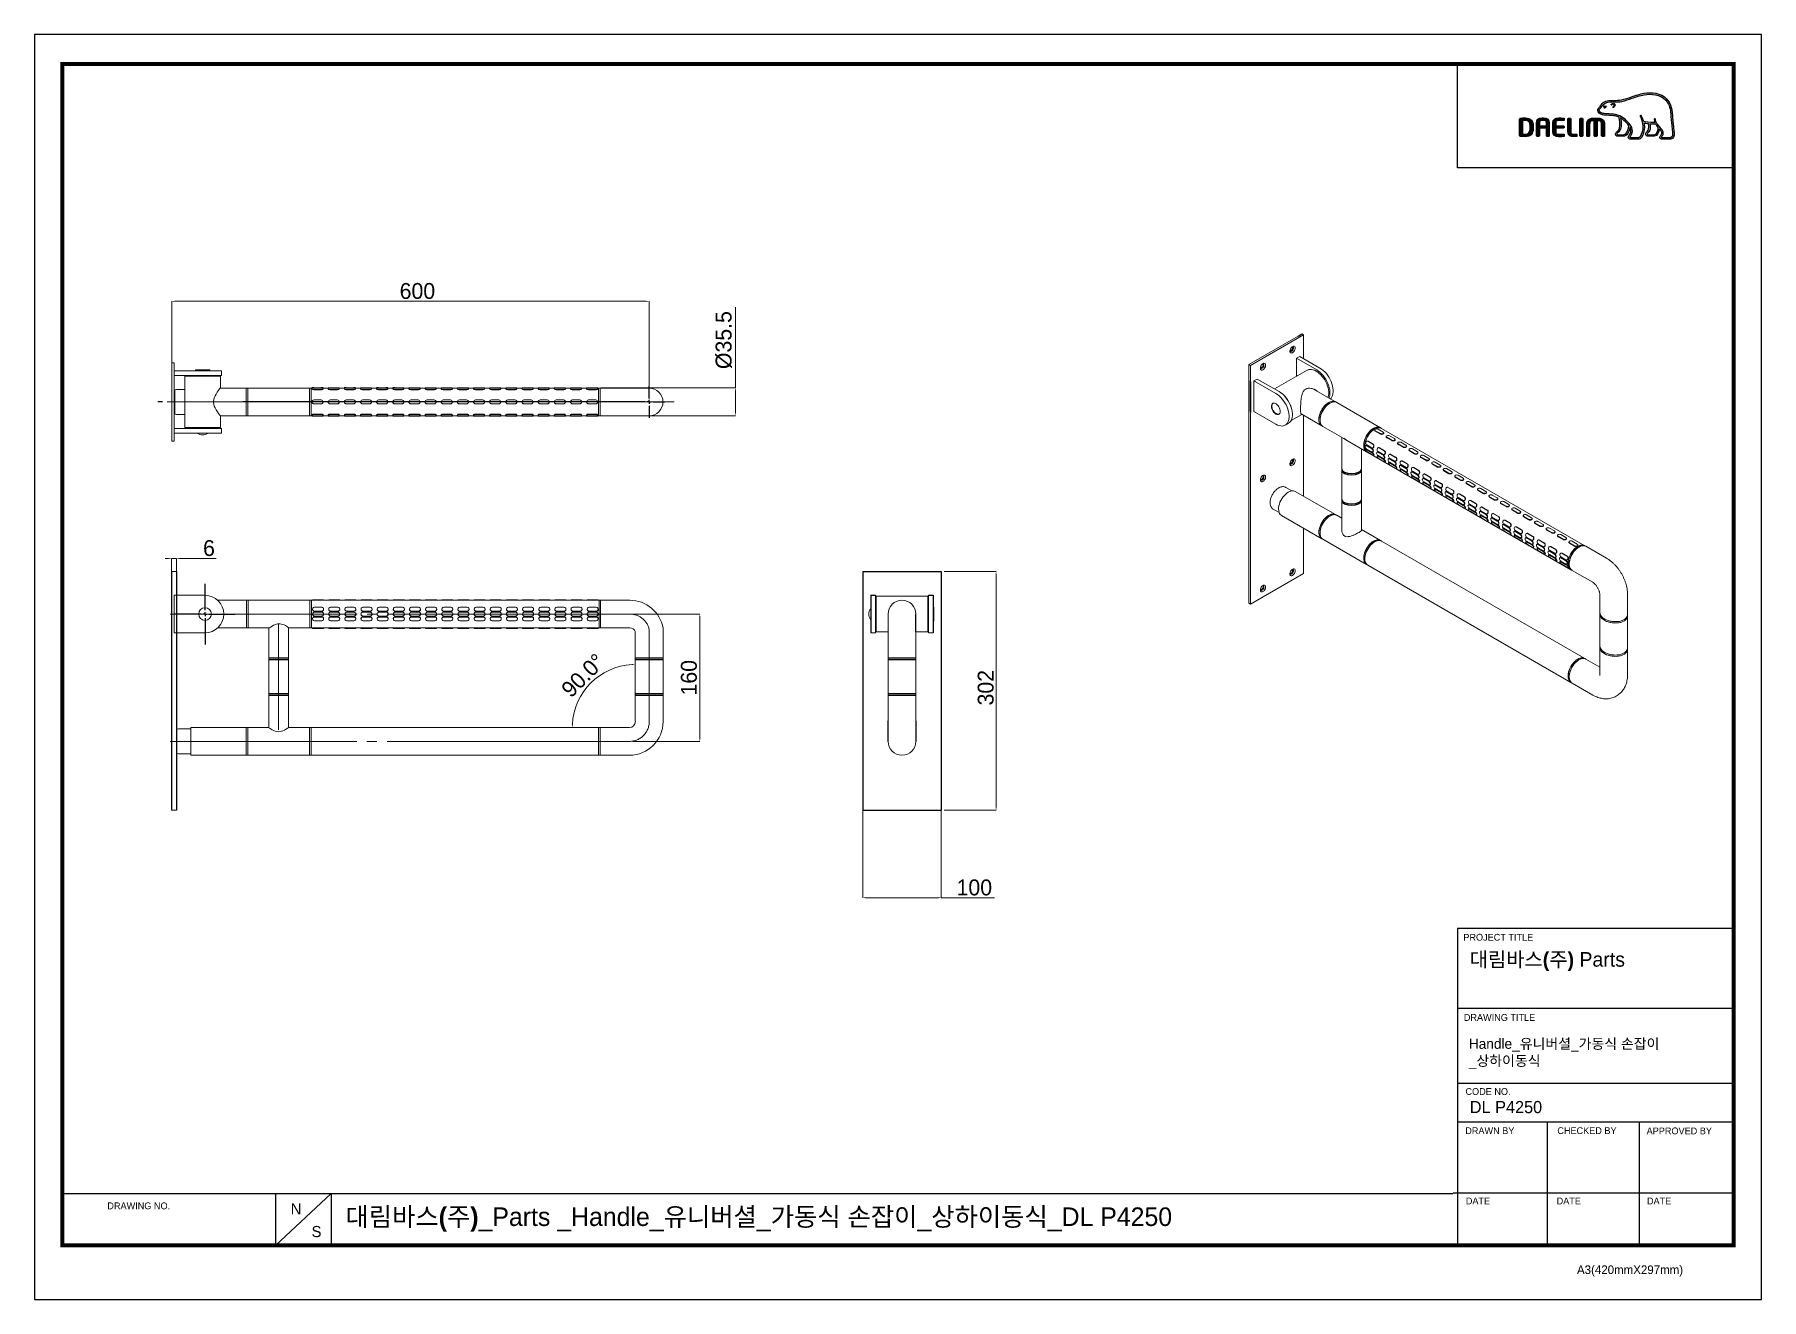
# Model space of a CAD drawing. Extents: x 0 to 2170, y 0 to 1590.
import ezdxf

# ---------------------------------------------------------------- set-up
doc = ezdxf.new("R2010")
doc.units = 0
doc.header["$LTSCALE"] = 10
doc.header["$MEASUREMENT"] = 0
doc.header["$PDMODE"] = 3
doc.header["$PDSIZE"] = -10
for name, pattern in [('CENTERX2', [20.32, 12.7, -2.54, 2.54, -2.54]), ('SLD-中心线', [34.29, 30.48, -1.27, 1.27, -1.27]), ('SLD-实线', [0])]:
    doc.linetypes.add(name, pattern=pattern)
doc.layers.get('0').update_dxf_attribs({"linetype": 'CONTINUOUS'})
doc.layers.get('DEFPOINTS').update_dxf_attribs({"linetype": 'CONTINUOUS'})
doc.layers.add('10', color=7, linetype='CONTINUOUS')
doc.layers.add('레이어 1', color=7, linetype='CONTINUOUS')
doc.layers.add('中心线层', color=1, linetype='CENTERX2', lineweight=25)
doc.styles.add('Daelim Dimension', font='')
doc.styles.get('Daelim Dimension').set_extended_font_data('나눔고딕')
doc.dimstyles.new('DEFAULT', dxfattribs={"dimscale": 2, "dimtxt": 2, "dimasz": 2, "dimexe": 0, "dimexo": 2, "dimgap": 1, "dimtad": 1, "dimdec": 0, "dimzin": 9, "dimdsep": 46, "dimtxsty": 'Daelim Dimension', "dimcen": 0.5, "dimclrd": 5, "dimclre": 5, "dimclrt": 256, "dimadec": 1, "dimazin": 0, "dimtfac": 1, "dimtdec": 0, "dimtix": 1, "dimtmove": 0, "dimatfit": 3, "dimfxl": 1, "dimtolj": 1, "dimtzin": 1, "dimlwd": 9, "dimlwe": 9, "dimarcsym": 0})

msp = doc.modelspace()

# ---------------------------------------------------------------- texts
at = {"color": 5, "ltscale": 40, "style": 'Daelim Dimension'}
for s, height, p in [('PROJECT TITLE', 8.563, (1795.4, 451)), ('DRAWING TITLE', 8.563, (1796, 350.2)), ('CODE NO.', 8.56, (1798.1, 257.1)), ('DRAWN BY', 8.56, (1797.8, 207.8)), ('CHECKED BY', 8.56, (1913.5, 207.9)), ('APPROVED BY', 8.563, (2025.7, 207.6)), ('DRAWING NO.', 8.563, (91.5, 113.4)), ('DATE', 8.56, (1798.5, 119.5)), ('DATE', 8.56, (1912.6, 119.5)), ('DATE', 8.56, (2026.1, 119.5)), ('A3(420mmX297mm)', 10.808, (1938.2, 32))]:
    msp.add_text(s, height=height, dxfattribs=at).set_placement(p)
at = {"attachment_point": 1, "style": 'Daelim Dimension'}
for s, insert, char_height, width in [('{\\fPretendard Variable SemiBold|b0|i0|c129|p2;\\C7;대림바스(주)} Parts', (1803.3, 436.6), 18.313, 294.332), ('DL P4250', (1803.5, 249.5), 15.29, 257.281), ('N', (321.8, 121), 14, 19.558), ('S', (348.1, 92.4), 14, 19.558)]:
    msp.add_mtext(s, dxfattribs=dict(at, insert=insert, char_height=char_height, width=width))
at = {"color": 7, "insert": (1802.3, 327.9), "char_height": 12.842, "width": 299.136, "attachment_point": 1, "style": 'Daelim Dimension'}
msp.add_mtext('{\\C256;Handle_유니버셜_가동식 손잡이\\P_상하이동식}', dxfattribs=at)
at = {"color": 2, "insert": (390.7, 115.7), "char_height": 23.342, "width": 1380.684, "attachment_point": 1, "style": 'Daelim Dimension'}
msp.add_mtext('{\\fPretendard Variable SemiBold|b0|i0|c129|p2;대림바스(주)}_Parts _Handle_유니버셜_가동식 손잡이_상하이동식_DL P4250', dxfattribs=at)

# ---------------------------------------------------------------- blocks, each defined once
blk = doc.blocks.new('*D6')
at = {"layer": '10', "color": 5, "lineweight": 9, "transparency": 16777216}
for p, q in [((751.5, 861.5), (836, 861.5)), ((836, 705.5), (836, 857.5)), ((751.8, 701.5), (836, 701.5))]:
    blk.add_line(p, q, dxfattribs=at)
at = {"layer": '10', "color": 5, "transparency": 16777216}
for points in [[(835.3, 857.5), (836.7, 857.5), (836, 861.5)], [(835.3, 705.5), (836.7, 705.5), (836, 701.5)]]:
    blk.add_solid(points, dxfattribs=at)
at = {"layer": 'DEFPOINTS', "color": 0, "transparency": 16777216}
for p in [(747.5, 861.5), (836, 861.5), (747.8, 701.5)]:
    blk.add_point(p, dxfattribs=at)
at = {"layer": '10', "color": 7, "transparency": 16777216, "insert": (812.2, 781.5), "char_height": 20, "attachment_point": 2, "rotation": 90, "style": 'Daelim Dimension'}
blk.add_mtext('\\A1;{160}', dxfattribs=at)
blk = doc.blocks.new('SW_CENTERMARKSYMBOL_0')
at = {"layer": '中心线层', "color": 0}
for p, q in [((0, 1.25), (0, 9.5625)), ((-1.25, 0), (-9.5625, 0)), ((0, 0), (-0.625, 0)), ((0, 0), (0, 0.625)), ((0, 0), (0, -0.625)), ((0, 0), (0.625, 0)), ((1.25, 0), (9.5625, 0)), ((0, -1.25), (0, -9.5625))]:
    blk.add_line(p, q, dxfattribs=at)
blk = doc.blocks.new('SW_CENTERMARKSYMBOL_1')
at = {"layer": '中心线层', "color": 0}
for p, q in [((-1.25, 0), (-155.08, 0)), ((0, 0), (-0.63, 0)), ((0, 1.25), (0, 5)), ((0, 0), (0, 0.62)), ((0, 0), (0, -0.63)), ((0, 0), (0.62, 0)), ((1.25, 0), (5, 0)), ((0, -1.25), (0, -5))]:
    blk.add_line(p, q, dxfattribs=at)
blk = doc.blocks.new('*D9')
at = {"layer": '10', "color": 5, "lineweight": 9, "transparency": 16777216}
blk.add_arc((754.9, 718.9), 79.2, 92.893, 177.107, dxfattribs=at)
at = {"layer": '10', "color": 5, "transparency": 16777216}
for points in [[(750.9, 798.7), (750.9, 797.4), (754.9, 798.2)], [(676.5, 722.9), (675.1, 722.9), (675.7, 718.9)]]:
    blk.add_solid(points, dxfattribs=at)
at = {"layer": 'DEFPOINTS', "color": 0, "transparency": 16777216}
for p in [(754.9, 839.7), (715.3, 787.5), (347.5, 718.9), (708.7, 718.9), (754.9, 726.4)]:
    blk.add_point(p, dxfattribs=at)
at = {"layer": '10', "color": 7, "transparency": 16777216, "insert": (689.4, 784.4), "char_height": 20, "attachment_point": 5, "rotation": 45, "style": 'Daelim Dimension'}
blk.add_mtext('\\A1;90.0°', dxfattribs=at)
blk = doc.blocks.new('*D3')
at = {"color": 5, "lineweight": 9, "transparency": 16777216}
for p, q in [((168.3, 931.5), (164.3, 931.5)), ((172.3, 903.9), (172.3, 931.5)), ((172.3, 931.5), (178.3, 931.5)), ((178.3, 903.9), (178.3, 931.5)), ((182.3, 931.5), (228.1, 931.5))]:
    blk.add_line(p, q, dxfattribs=at)
at = {"color": 5, "transparency": 16777216}
for points in [[(168.3, 932.2), (168.3, 930.9), (172.3, 931.5)], [(182.3, 932.2), (182.3, 930.9), (178.3, 931.5)]]:
    blk.add_solid(points, dxfattribs=at)
at = {"layer": 'DEFPOINTS', "color": 0, "transparency": 16777216}
for p in [(178.3, 931.5), (172.3, 899.9), (178.3, 899.9)]:
    blk.add_point(p, dxfattribs=at)
at = {"color": 7, "transparency": 16777216, "insert": (219.2, 944.4), "char_height": 20, "attachment_point": 5, "style": 'Daelim Dimension'}
blk.add_mtext('\\A1;6', dxfattribs=at)
blk = doc.blocks.new('*D4')
at = {"color": 5, "lineweight": 9, "transparency": 16777216}
for p, q in [((172.4, 1171.4), (172.4, 1254.7)), ((768.3, 1254.7), (176.4, 1254.7)), ((772.3, 1132.2), (772.3, 1254.7))]:
    blk.add_line(p, q, dxfattribs=at)
at = {"color": 5, "transparency": 16777216}
for points in [[(176.4, 1255.3), (176.4, 1254), (172.4, 1254.7)], [(768.3, 1255.3), (768.3, 1254), (772.3, 1254.7)]]:
    blk.add_solid(points, dxfattribs=at)
at = {"layer": 'DEFPOINTS', "color": 0, "transparency": 16777216}
for p in [(172.4, 1254.7), (172.4, 1167.4), (772.3, 1128.2)]:
    blk.add_point(p, dxfattribs=at)
at = {"color": 7, "transparency": 16777216, "insert": (481.1, 1267.5), "char_height": 20, "attachment_point": 5, "style": 'Daelim Dimension'}
blk.add_mtext('\\A1;600', dxfattribs=at)
blk = doc.blocks.new('*D7')
at = {"color": 5, "linetype": 'ByBlock', "lineweight": 9, "transparency": 16777216}
for p, q in [((1143.2, 915), (1208.2, 915)), ((1208.2, 911), (1208.2, 619)), ((1143.2, 615), (1208.2, 615))]:
    blk.add_line(p, q, dxfattribs=at)
at = {"color": 5, "linetype": 'ByBlock', "transparency": 16777216}
for points in [[(1207.6, 911), (1208.9, 911), (1208.2, 915)], [(1207.6, 619), (1208.9, 619), (1208.2, 615)]]:
    blk.add_solid(points, dxfattribs=at)
at = {"layer": 'DEFPOINTS', "color": 0, "linetype": 'ByBlock', "transparency": 16777216}
for p in [(1139.2, 915), (1139.2, 615), (1208.2, 615)]:
    blk.add_point(p, dxfattribs=at)
at = {"color": 7, "linetype": 'ByBlock', "transparency": 16777216, "insert": (1195.3, 769), "char_height": 20, "attachment_point": 5, "rotation": 90, "style": 'Daelim Dimension'}
blk.add_mtext('\\A1;{302}', dxfattribs=at)
blk = doc.blocks.new('*D8')
at = {"color": 5, "linetype": 'ByBlock', "lineweight": 9, "transparency": 16777216}
for p, q in [((1040.8, 615), (1040.8, 505)), ((1139.2, 615), (1139.2, 505)), ((1044.8, 505), (1135.2, 505)), ((1139.2, 505), (1206.1, 505))]:
    blk.add_line(p, q, dxfattribs=at)
at = {"color": 5, "linetype": 'ByBlock', "transparency": 16777216}
for points in [[(1044.8, 505.7), (1044.8, 504.3), (1040.8, 505)], [(1135.2, 505.7), (1135.2, 504.3), (1139.2, 505)]]:
    blk.add_solid(points, dxfattribs=at)
at = {"layer": 'DEFPOINTS', "color": 0, "linetype": 'ByBlock', "transparency": 16777216}
for p in [(1040.8, 619), (1139.2, 619), (1040.8, 505)]:
    blk.add_point(p, dxfattribs=at)
at = {"color": 7, "linetype": 'ByBlock', "transparency": 16777216, "insert": (1180.9, 517.8), "char_height": 20, "attachment_point": 5, "style": 'Daelim Dimension'}
blk.add_mtext('\\A1;{100}', dxfattribs=at)
blk = doc.blocks.new('*D5')
at = {"color": 5, "linetype": 'ByBlock', "lineweight": 9, "transparency": 16777216}
for p, q in [((880.9, 1146.1), (880.9, 1247.4)), ((711.7, 1146.1), (880.9, 1146.1)), ((880.9, 1114.8), (880.9, 1142.1)), ((711.7, 1110.8), (880.9, 1110.8))]:
    blk.add_line(p, q, dxfattribs=at)
at = {"color": 5, "linetype": 'ByBlock', "transparency": 16777216}
for points in [[(880.3, 1142.1), (881.6, 1142.1), (880.9, 1146.1)], [(880.3, 1114.8), (881.6, 1114.8), (880.9, 1110.8)]]:
    blk.add_solid(points, dxfattribs=at)
at = {"layer": 'DEFPOINTS', "color": 0, "linetype": 'ByBlock', "transparency": 16777216}
for p in [(707.7, 1146.1), (707.7, 1110.8), (880.9, 1110.8)]:
    blk.add_point(p, dxfattribs=at)
at = {"color": 7, "linetype": 'ByBlock', "transparency": 16777216, "insert": (866.2, 1205.9), "char_height": 20, "attachment_point": 5, "rotation": 90, "style": 'Daelim Dimension'}
blk.add_mtext('\\A1;%%C35.5', dxfattribs=at)

# ---------------------------------------------------------------- dimensions: what is measured, and where the dimension line sits
for base, p1, p2, picture, middle in [((172.4, 1254.7), (772.3, 1128.2), (172.4, 1167.4), '*D4', (481.1, 1254.7)), ((178.3, 931.5), (172.3, 899.9), (178.3, 899.9), '*D3', (219.2, 931.5))]:
    dim = msp.add_linear_dim(base=base, p1=p1, p2=p2, dimstyle='DEFAULT', override={"dimtxt": 10, "dimclrd": 5, "dimclre": 5, "dimclrt": 7, "dimtfill": 0})
    dim.commit()
    dim.dimension.update_dxf_attribs({"geometry": picture, "text_midpoint": middle, "dimtype": 128})
at = {"linetype": 'ByBlock'}
for base, p1, p2, text, override, picture, middle in [((880.9, 1110.8), (707.7, 1146.1), (707.7, 1110.8), '%%C<>.5', {"dimtxt": 10, "dimdec": 0, "dimclrd": 5, "dimclre": 5, "dimclrt": 7}, '*D5', (880.9, 1205.9)), ((1208.2, 615), (1139.2, 915), (1139.2, 615), '{302}', {"dimtxt": 10, "dimclrd": 5, "dimclre": 5, "dimclrt": 7, "dimtolj": 1}, '*D7', (1208.2, 769))]:
    dim = msp.add_linear_dim(base=base, p1=p1, p2=p2, angle=90, text=text, dimstyle='DEFAULT', override=override, dxfattribs=at)
    dim.commit()
    dim.dimension.update_dxf_attribs({"geometry": picture, "text_midpoint": middle, "dimtype": 128})
dim = msp.add_linear_dim(base=(1040.8, 505), p1=(1139.2, 619), p2=(1040.8, 619), text='{100}', dimstyle='DEFAULT', override={"dimtxt": 10, "dimdec": 0, "dimclrd": 5, "dimclre": 5, "dimclrt": 7, "dimtolj": 1}, dxfattribs=at)
dim.commit()
dim.dimension.update_dxf_attribs({"geometry": '*D8', "text_midpoint": (1180.9, 505), "dimtype": 128})
at = {"layer": '10'}
dim = msp.add_linear_dim(base=(836, 861.5), p1=(747.8, 701.5), p2=(747.5, 861.5), angle=90, text='{160}', dimstyle='DEFAULT', override={"dimtxt": 10, "dimclrd": 5, "dimclre": 5, "dimclrt": 7}, dxfattribs=at)
dim.commit()
dim.dimension.update_dxf_attribs({"geometry": '*D6', "text_midpoint": (836, 781.5), "dimtype": 128})
dim = msp.add_angular_dim_2l(base=(715.3, 787.5), line1=((754.9, 839.7), (754.9, 726.4)), line2=((708.7, 718.9), (347.5, 718.9)), dimstyle='DEFAULT', override={"dimtxt": 10, "dimclrt": 7}, dxfattribs=at)
dim.commit()
dim.dimension.update_dxf_attribs({"geometry": '*D9', "text_midpoint": (689.4, 784.4)})

# ---------------------------------------------------------------- hatches: boundary and pattern name
at = {"layer": '레이어 1'}
h = msp.add_hatch(color=5, dxfattribs=at)
h.dxf.hatch_style = 1
edge = h.paths.add_edge_path(flags=16)
edge.add_spline(control_points=[(2057.2, 1461.2), (2056.3, 1460.2), (2055.1, 1460.2), (2055, 1460.2), (2055, 1460.2), (2045.5, 1460.2), (2045.5, 1460.2), (2045.2, 1460.2), (2044.9, 1460.3), (2044.7, 1460.4), (2044.6, 1460.6), (2044.5, 1460.8), (2044.5, 1461.1), (2044.5, 1461.6), (2044.9, 1462.1), (2045.3, 1462.6), (2045.7, 1463.1), (2046.1, 1463.6), (2046.3, 1464.2), (2046.8, 1465.6), (2046.7, 1467.1), (2046.1, 1468.4), (2045, 1470.8), (2043.3, 1472.6), (2041.7, 1474.4), (2041.7, 1474.4), (2041.2, 1475), (2041.2, 1475.1), (2039.1, 1477.4), (2036.9, 1479.8), (2036.7, 1483.1), (2036.7, 1483.7), (2036.4, 1484.1), (2036, 1484.1), (2036, 1484.1), (2035.4, 1483.8), (2035.3, 1483.8), (2035.2, 1483.6), (2035.1, 1483.4), (2035.1, 1483.1), (2035.1, 1483.1), (2035.1, 1482.9), (2035.1, 1482.9), (2035.2, 1481.8), (2035.5, 1480.6), (2036, 1479.4), (2036, 1479.4), (2036, 1479.3), (2036, 1479.3), (2036, 1479.3), (2035.9, 1479.3), (2035.9, 1479.3), (2029.8, 1479), (2023.8, 1480.2), (2022, 1480.6), (2020.9, 1485), (2019.2, 1487.9), (2019.1, 1488), (2018.9, 1488.2), (2018.7, 1488.4), (2018.5, 1488.4), (2018.5, 1488.4), (2018, 1488.4), (2017.9, 1488.4), (2017.9, 1488.3), (2017.8, 1488.2), (2017.6, 1487.9), (2017.6, 1487.9), (2017.6, 1487.7), (2017.6, 1487.7), (2017.6, 1487.7), (2017.7, 1487.1), (2017.7, 1487.1), (2017.9, 1486.9), (2021, 1481.4), (2021, 1474.1), (2021, 1469.6), (2019.8, 1465.4), (2017.5, 1461.5), (2017, 1460.6), (2016.2, 1460.2), (2015.1, 1460.2), (2015.1, 1460.2), (2005.8, 1460.2), (2005.8, 1460.2), (2005.4, 1460.2), (2004.8, 1460.4), (2004.8, 1461.1), (2004.8, 1461.5), (2005.1, 1462.1), (2005.7, 1462.7), (2009.6, 1467.1), (2007.4, 1473.9), (2003.6, 1478.3), (2000, 1482.7), (1994.1, 1488.1), (1986.5, 1489.5), (1983.8, 1489.9), (1979.4, 1490.2), (1975.8, 1490.4), (1975.8, 1490.4), (1972.2, 1490.6), (1972.2, 1490.6), (1970.4, 1490.8), (1967.3, 1491.9), (1966.4, 1493.7), (1966, 1494.4), (1966, 1495.1), (1966.5, 1496), (1966.8, 1496.5), (1967.2, 1496.9), (1967.8, 1497.5), (1968.4, 1498.1), (1969, 1498.7), (1969.5, 1499.5), (1969.5, 1499.5), (1969.6, 1499.8), (1969.6, 1499.8), (1971.4, 1503.2), (1975.1, 1505.1), (1980.7, 1505.2), (1980.7, 1505.2), (1983.8, 1505.3), (1983.8, 1505.3), (1987.3, 1505.3), (1991.2, 1505.3), (1994.4, 1506), (1998.9, 1506.9), (2003.4, 1508.5), (2007.4, 1509.8), (2007.4, 1509.8), (2007.5, 1509.9), (2007.5, 1509.9), (2012.4, 1511.6), (2017.5, 1513.3), (2022.8, 1514.2), (2031.1, 1515.6), (2042.6, 1515.5), (2049.8, 1507.4), (2053.1, 1503.7), (2055.2, 1498.5), (2055.9, 1492.1), (2055.9, 1492.1), (2055.8, 1492.1), (2055.8, 1492.1), (2055.9, 1492), (2055.9, 1491.3), (2056.2, 1487.2), (2056.3, 1485.2), (2056.4, 1483.2), (2056.9, 1479.4), (2056.9, 1479.4), (2058.4, 1466.9), (2058.4, 1466.9), (2058.4, 1466.9), (2058.4, 1465.3), (2058.4, 1465.3), (2058.4, 1463.5), (2058, 1462.1), (2057.2, 1461.2)], knot_values=[0, 0, 0, 0, 1, 1, 1, 2, 2, 2, 3, 3, 3, 4, 4, 4, 5, 5, 5, 6, 6, 6, 7, 7, 7, 8, 8, 8, 9, 9, 9, 10, 10, 10, 11, 11, 11, 12, 12, 12, 13, 13, 13, 14, 14, 14, 15, 15, 15, 16, 16, 16, 17, 17, 17, 18, 18, 18, 19, 19, 19, 20, 20, 20, 21, 21, 21, 22, 22, 22, 23, 23, 23, 24, 24, 24, 25, 25, 25, 26, 26, 26, 27, 27, 27, 28, 28, 28, 29, 29, 29, 30, 30, 30, 31, 31, 31, 32, 32, 32, 33, 33, 33, 34, 34, 34, 35, 35, 35, 36, 36, 36, 37, 37, 37, 38, 38, 38, 39, 39, 39, 40, 40, 40, 41, 41, 41, 42, 42, 42, 43, 43, 43, 44, 44, 44, 45, 45, 45, 46, 46, 46, 47, 47, 47, 48, 48, 48, 49, 49, 49, 50, 50, 50, 51, 51, 51, 52, 52, 52, 53, 53, 53, 53], degree=3, periodic=0)
edge = h.paths.add_edge_path(flags=16)
edge.add_spline(control_points=[(2035.2, 1464), (2035.2, 1464), (2027.5, 1464), (2027.5, 1464), (2026.9, 1464), (2026.4, 1464.4), (2026.4, 1465), (2026.4, 1465.4), (2026.8, 1465.9), (2027.1, 1466.3), (2028.7, 1467.8), (2030.3, 1469.9), (2030.3, 1473.8), (2030.3, 1473.8), (2030.2, 1475.6), (2030.2, 1475.6), (2030.2, 1475.6), (2029.9, 1477.4), (2029.9, 1477.4), (2029.9, 1477.4), (2029.9, 1477.5), (2029.9, 1477.5), (2029.9, 1477.5), (2030, 1477.5), (2030, 1477.5), (2031.5, 1477.4), (2034.3, 1477.2), (2037, 1477.3), (2037.7, 1476.3), (2038.8, 1474.9), (2040.4, 1473), (2040.3, 1472.1), (2039.5, 1464), (2035.2, 1464)], knot_values=[0, 0, 0, 0, 1, 1, 1, 2, 2, 2, 3, 3, 3, 4, 4, 4, 5, 5, 5, 6, 6, 6, 7, 7, 7, 8, 8, 8, 9, 9, 9, 10, 10, 10, 11, 11, 11, 11], degree=3, periodic=0)
edge = h.paths.add_edge_path(flags=16)
edge.add_spline(control_points=[(1996.3, 1464), (1996.3, 1464), (1989.4, 1464), (1989.4, 1464), (1988.9, 1464), (1988.4, 1464.4), (1988.4, 1465), (1988.4, 1465.4), (1988.7, 1465.8), (1989.3, 1466.3), (1991, 1467.7), (1993.6, 1469.8), (1993.9, 1475.5), (1993.9, 1475.5), (1993.9, 1477.1), (1993.9, 1477.1), (1993.9, 1479.5), (1993.4, 1482.5), (1992.9, 1485.1), (1992.9, 1485.1), (1992.8, 1485.4), (1992.8, 1485.4), (1992.8, 1485.4), (1993, 1485.2), (1993, 1485.2), (1994, 1484.6), (1999.6, 1480.8), (2003.5, 1475.2), (2003.2, 1472.6), (2001.7, 1464), (1996.3, 1464)], knot_values=[0, 0, 0, 0, 1, 1, 1, 2, 2, 2, 3, 3, 3, 4, 4, 4, 5, 5, 5, 6, 6, 6, 7, 7, 7, 8, 8, 8, 9, 9, 9, 10, 10, 10, 10], degree=3, periodic=0)
edge = h.paths.add_edge_path()
edge.add_spline(control_points=[(2060.3, 1467), (2060.3, 1467.1), (2058.8, 1479.7), (2058.8, 1479.7), (2058.3, 1483.5), (2058.2, 1485.5), (2058.2, 1487.3), (2058.2, 1487.3), (2057.8, 1492.3), (2057.8, 1492.3), (2057, 1499.1), (2054.8, 1504.6), (2051.2, 1508.7), (2043.4, 1517.4), (2031.3, 1517.5), (2022.4, 1516.1), (2017, 1515.2), (2011.8, 1513.4), (2006.8, 1511.7), (2006.8, 1511.7), (2006.7, 1511.6), (2006.7, 1511.6), (2002.8, 1510.3), (1998.3, 1508.8), (1994, 1507.9), (1991, 1507.2), (1987.2, 1507.2), (1983.9, 1507.2), (1983.9, 1507.2), (1980.6, 1507.1), (1980.6, 1507.1), (1974.3, 1507), (1970, 1504.8), (1967.9, 1500.7), (1967.9, 1500.7), (1967.8, 1500.5), (1967.8, 1500.5), (1967.4, 1499.8), (1966.9, 1499.3), (1966.4, 1498.8), (1965.9, 1498.3), (1965.3, 1497.7), (1964.8, 1496.9), (1964.4, 1496.2), (1964.2, 1495.4), (1964.2, 1494.6), (1964.2, 1494), (1964.3, 1493.4), (1964.7, 1492.8), (1966, 1490.2), (1969.8, 1488.9), (1972.1, 1488.7), (1972.1, 1488.7), (1975.4, 1488.5), (1975.5, 1488.5), (1978.9, 1488.3), (1983.5, 1488), (1986.2, 1487.6), (1987.7, 1487.3), (1989.5, 1486.7), (1991.1, 1485.9), (1991.3, 1485.5), (1992.1, 1481.7), (1992.1, 1477.1), (1992.1, 1477.1), (1992.1, 1475.6), (1992.1, 1475.6), (1991.8, 1470.7), (1989.7, 1469), (1988.1, 1467.7), (1988, 1467.6), (1986.6, 1466.4), (1986.5, 1465), (1986.4, 1464.2), (1986.6, 1463.5), (1987.1, 1463), (1987.6, 1462.4), (1988.4, 1462.1), (1989.4, 1462.1), (1989.4, 1462.1), (1996.3, 1462.1), (1996.3, 1462.1), (2001.4, 1462.1), (2003.9, 1467.6), (2004.7, 1472.8), (2004.7, 1472.8), (2004.7, 1473.5), (2004.7, 1473.5), (2004.7, 1473.5), (2004.9, 1473.1), (2004.9, 1473.1), (2005.5, 1471.7), (2005.9, 1470), (2005.9, 1468.6), (2005.9, 1466.8), (2005.4, 1465.2), (2004.3, 1464), (2004, 1463.7), (2002.6, 1462.3), (2002.6, 1460.9), (2002.6, 1460.9), (2002.7, 1460.7), (2002.7, 1460.7), (2002.8, 1459), (2004.2, 1458.3), (2005.4, 1458.3), (2005.4, 1458.3), (2015.1, 1458.3), (2015.1, 1458.3), (2016.9, 1458.3), (2018.3, 1459), (2019.2, 1460.5), (2021.6, 1464.6), (2022.9, 1469.1), (2022.9, 1473.7), (2022.9, 1475.2), (2022.7, 1476.7), (2022.5, 1478.4), (2022.5, 1478.4), (2022.5, 1478.5), (2022.5, 1478.5), (2022.5, 1478.5), (2022.6, 1478.5), (2022.6, 1478.5), (2023.7, 1478.2), (2025.6, 1477.9), (2027.9, 1477.7), (2027.9, 1477.7), (2028, 1477.7), (2028, 1477.7), (2028, 1477.7), (2028.3, 1475.9), (2028.3, 1475.9), (2028.3, 1475.9), (2028.4, 1475.5), (2028.4, 1475.4), (2028.4, 1475.4), (2028.5, 1473.9), (2028.5, 1473.9), (2028.5, 1470.1), (2026.8, 1468.5), (2025.8, 1467.6), (2025.8, 1467.6), (2024.5, 1466.3), (2024.4, 1465.1), (2024.4, 1465.1), (2024.4, 1464.8), (2024.4, 1464.8), (2024.4, 1464.4), (2024.5, 1463.7), (2025.1, 1463), (2025.7, 1462.4), (2026.5, 1462.1), (2027.7, 1462.1), (2027.7, 1462.1), (2035.2, 1462.1), (2035.2, 1462.1), (2039.8, 1462.1), (2041.2, 1468), (2041.7, 1471.2), (2041.7, 1471.2), (2041.8, 1471.6), (2041.8, 1471.6), (2041.8, 1471.6), (2041.9, 1471.3), (2041.9, 1471.3), (2043, 1470), (2043.9, 1468.5), (2044.4, 1467.5), (2044.6, 1467.1), (2044.7, 1466.5), (2044.7, 1466), (2044.7, 1466), (2044.6, 1464.9), (2044.6, 1464.9), (2044.4, 1464.3), (2044, 1463.8), (2043.6, 1463.2), (2043, 1462.5), (2042.4, 1461.7), (2042.4, 1460.7), (2042.4, 1460.7), (2042.5, 1460.2), (2042.5, 1460.2), (2042.7, 1459), (2043.8, 1458.3), (2045.3, 1458.3), (2045.3, 1458.3), (2055, 1458.3), (2055, 1458.3), (2055.2, 1458.3), (2057.1, 1458.3), (2058.6, 1459.9), (2059.8, 1461.2), (2060.4, 1463), (2060.4, 1465.3), (2060.4, 1465.3), (2060.3, 1467), (2060.3, 1467)], knot_values=[0, 0, 0, 0, 1, 1, 1, 2, 2, 2, 3, 3, 3, 4, 4, 4, 5, 5, 5, 6, 6, 6, 7, 7, 7, 8, 8, 8, 9, 9, 9, 10, 10, 10, 11, 11, 11, 12, 12, 12, 13, 13, 13, 14, 14, 14, 15, 15, 15, 16, 16, 16, 17, 17, 17, 18, 18, 18, 19, 19, 19, 20, 20, 20, 21, 21, 21, 22, 22, 22, 23, 23, 23, 24, 24, 24, 25, 25, 25, 26, 26, 26, 27, 27, 27, 28, 28, 28, 29, 29, 29, 30, 30, 30, 31, 31, 31, 32, 32, 32, 33, 33, 33, 34, 34, 34, 35, 35, 35, 36, 36, 36, 37, 37, 37, 38, 38, 38, 39, 39, 39, 40, 40, 40, 41, 41, 41, 42, 42, 42, 43, 43, 43, 44, 44, 44, 45, 45, 45, 46, 46, 46, 47, 47, 47, 48, 48, 48, 49, 49, 49, 50, 50, 50, 51, 51, 51, 52, 52, 52, 53, 53, 53, 54, 54, 54, 55, 55, 55, 56, 56, 56, 57, 57, 57, 58, 58, 58, 59, 59, 59, 60, 60, 60, 61, 61, 61, 62, 62, 62, 63, 63, 63, 64, 64, 64, 65, 65, 65, 66, 66, 66, 66], degree=3, periodic=0)
edge = h.paths.add_edge_path(flags=0)
edge.add_spline(control_points=[(1971.9, 1499.8), (1971.9, 1499.8), (1973.3, 1500.4), (1975.1, 1499.7), (1975.1, 1499.7), (1975.3, 1499.6), (1975, 1499.2), (1974.2, 1498.1), (1973.3, 1497.8), (1973.3, 1497.8), (1973.3, 1497.8), (1972.7, 1497.6), (1972.4, 1498), (1971.7, 1498.8), (1971.7, 1499.3), (1971.7, 1499.3), (1971.7, 1499.3), (1971.6, 1499.7), (1971.9, 1499.8)], knot_values=[0, 0, 0, 0, 1, 1, 1, 2, 2, 2, 3, 3, 3, 4, 4, 4, 5, 5, 5, 6, 6, 6, 6], degree=3, periodic=0)
edge = h.paths.add_edge_path(flags=0)
edge.add_spline(control_points=[(1981.2, 1502.4), (1981, 1502.1), (1981, 1501.7), (1981.2, 1501.5), (1981.5, 1501.3), (1981.8, 1501.4), (1982, 1501.6), (1982.1, 1501.7), (1983.3, 1503.1), (1984.3, 1502.4), (1984.7, 1502.1), (1984.8, 1501.8), (1984.8, 1501.3), (1984.7, 1500.5), (1984, 1499.6), (1983.5, 1499.3), (1983.3, 1499.2), (1983.1, 1498.8), (1983.2, 1498.6), (1983.4, 1498.3), (1983.7, 1498.2), (1984, 1498.3), (1984.8, 1498.7), (1985.9, 1500.1), (1986, 1501.3), (1986.1, 1502.2), (1985.7, 1502.9), (1985, 1503.4), (1983.5, 1504.4), (1981.9, 1503), (1981.2, 1502.4)], knot_values=[0, 0, 0, 0, 1, 1, 1, 2, 2, 2, 3, 3, 3, 4, 4, 4, 5, 5, 5, 6, 6, 6, 7, 7, 7, 8, 8, 8, 9, 9, 9, 10, 10, 10, 10], degree=3, periodic=0)
edge = h.paths.add_edge_path(flags=0)
edge.add_spline(control_points=[(1981, 1501.3), (1981, 1501.3), (1981, 1501.3), (1981, 1501.3), (1981, 1501.3), (1981, 1501.3), (1981, 1501.3)], knot_values=[0, 0, 0, 0, 1, 1, 1, 2, 2, 2, 2], degree=3, periodic=0)
h = msp.add_hatch(color=5, dxfattribs=at)
h.dxf.hatch_style = 2
edge = h.paths.add_edge_path()
edge.add_spline(control_points=[(1971.9, 1499.8), (1971.9, 1499.8), (1973.3, 1500.4), (1975.1, 1499.7), (1975.1, 1499.7), (1975.3, 1499.6), (1975, 1499.2), (1974.2, 1498.1), (1973.3, 1497.8), (1973.3, 1497.8), (1973.3, 1497.8), (1972.7, 1497.6), (1972.4, 1498), (1971.7, 1498.8), (1971.7, 1499.3), (1971.7, 1499.3), (1971.7, 1499.3), (1971.6, 1499.7), (1971.9, 1499.8)], knot_values=[0, 0, 0, 0, 1, 1, 1, 2, 2, 2, 3, 3, 3, 4, 4, 4, 5, 5, 5, 6, 6, 6, 6], degree=3, periodic=0)
h = msp.add_hatch(color=5, dxfattribs=at)
h.dxf.hatch_style = 2
edge = h.paths.add_edge_path()
edge.add_spline(control_points=[(1981.2, 1502.4), (1981, 1502.1), (1981, 1501.7), (1981.2, 1501.5), (1981.5, 1501.3), (1981.8, 1501.4), (1982, 1501.6), (1982.1, 1501.7), (1983.3, 1503.1), (1984.3, 1502.4), (1984.7, 1502.1), (1984.8, 1501.8), (1984.8, 1501.3), (1984.7, 1500.5), (1984, 1499.6), (1983.5, 1499.3), (1983.3, 1499.2), (1983.1, 1498.8), (1983.2, 1498.6), (1983.4, 1498.3), (1983.7, 1498.2), (1984, 1498.3), (1984.8, 1498.7), (1985.9, 1500.1), (1986, 1501.3), (1986.1, 1502.2), (1985.7, 1502.9), (1985, 1503.4), (1983.5, 1504.4), (1981.9, 1503), (1981.2, 1502.4)], knot_values=[0, 0, 0, 0, 1, 1, 1, 2, 2, 2, 3, 3, 3, 4, 4, 4, 5, 5, 5, 6, 6, 6, 7, 7, 7, 8, 8, 8, 9, 9, 9, 10, 10, 10, 10], degree=3, periodic=0)
h = msp.add_hatch(color=5, dxfattribs=at)
h.dxf.hatch_style = 2
edge = h.paths.add_edge_path()
edge.add_spline(control_points=[(1879.4, 1471.4), (1879.4, 1466.9), (1877.4, 1464.8), (1873.3, 1464.8), (1873.3, 1464.8), (1870.4, 1464.8), (1869.7, 1464.8), (1869.7, 1464.8), (1869.7, 1481.8), (1869.7, 1481.8), (1871.1, 1482), (1873.2, 1482), (1873.3, 1482), (1877.5, 1482), (1879.4, 1479.9), (1879.4, 1475.4), (1879.4, 1475.4), (1879.4, 1471.4), (1879.4, 1471.4)], knot_values=[0, 0, 0, 0, 1, 1, 1, 2, 2, 2, 3, 3, 3, 4, 4, 4, 5, 5, 5, 6, 6, 6, 6], degree=3, periodic=0)
edge = h.paths.add_edge_path()
edge.add_spline(control_points=[(1873.3, 1485.2), (1871, 1485.2), (1868, 1485), (1867, 1484.9), (1866.4, 1484.8), (1866, 1484.3), (1866, 1483.7), (1866, 1483.7), (1866, 1463.1), (1866, 1463.1), (1866, 1462.4), (1866.4, 1462), (1867, 1461.9), (1867.9, 1461.7), (1870.9, 1461.6), (1873.3, 1461.6), (1879.7, 1461.6), (1883.1, 1465), (1883.1, 1471.4), (1883.1, 1471.4), (1883.1, 1475.4), (1883.1, 1475.4), (1883.1, 1481.8), (1879.7, 1485.2), (1873.3, 1485.2)], knot_values=[0, 0, 0, 0, 1, 1, 1, 2, 2, 2, 3, 3, 3, 4, 4, 4, 5, 5, 5, 6, 6, 6, 7, 7, 7, 8, 8, 8, 8], degree=3, periodic=0)
h = msp.add_hatch(color=5, dxfattribs=at)
h.dxf.hatch_style = 2
edge = h.paths.add_edge_path()
edge.add_spline(control_points=[(1899.7, 1475.4), (1899.7, 1475.4), (1891, 1475.4), (1891, 1475.4), (1891, 1475.8), (1891, 1478.5), (1891, 1478.5), (1891, 1481.4), (1891.9, 1481.9), (1894.5, 1481.9), (1894.5, 1481.9), (1896.3, 1481.9), (1896.3, 1481.9), (1898.8, 1481.9), (1899.7, 1481.4), (1899.7, 1478.5), (1899.7, 1478.5), (1899.7, 1475.8), (1899.7, 1475.4)], knot_values=[0, 0, 0, 0, 1, 1, 1, 2, 2, 2, 3, 3, 3, 4, 4, 4, 5, 5, 5, 6, 6, 6, 6], degree=3, periodic=0)
edge = h.paths.add_edge_path()
edge.add_spline(control_points=[(1896.3, 1485.2), (1896.3, 1485.2), (1894.5, 1485.2), (1894.5, 1485.2), (1889.5, 1485.2), (1887.4, 1483.1), (1887.4, 1478.5), (1887.4, 1478.5), (1887.4, 1462.8), (1887.4, 1462.8), (1887.4, 1462.3), (1887.8, 1461.8), (1888.3, 1461.8), (1888.3, 1461.8), (1890, 1461.8), (1890, 1461.8), (1890.7, 1461.8), (1891, 1462.3), (1891, 1462.8), (1891, 1462.8), (1891, 1471.8), (1891, 1472.2), (1891, 1472.2), (1899.7, 1472.2), (1899.7, 1472.2), (1899.7, 1471.8), (1899.7, 1462.8), (1899.7, 1462.8), (1899.7, 1462.3), (1900.1, 1461.8), (1900.7, 1461.8), (1900.7, 1461.8), (1902.4, 1461.8), (1902.4, 1461.8), (1903, 1461.8), (1903.4, 1462.3), (1903.4, 1462.8), (1903.4, 1462.8), (1903.4, 1478.5), (1903.4, 1478.5), (1903.4, 1483.1), (1901.2, 1485.2), (1896.3, 1485.2)], knot_values=[0, 0, 0, 0, 1, 1, 1, 2, 2, 2, 3, 3, 3, 4, 4, 4, 5, 5, 5, 6, 6, 6, 7, 7, 7, 8, 8, 8, 9, 9, 9, 10, 10, 10, 11, 11, 11, 12, 12, 12, 13, 13, 13, 14, 14, 14, 14], degree=3, periodic=0)
h = msp.add_hatch(color=5, dxfattribs=at)
h.dxf.hatch_style = 2
edge = h.paths.add_edge_path()
edge.add_spline(control_points=[(1908, 1479.2), (1908, 1479.2), (1908, 1467.6), (1908, 1467.6), (1908, 1463.6), (1910.4, 1461.6), (1915.1, 1461.6), (1917.2, 1461.6), (1920.1, 1461.6), (1921.2, 1461.7), (1921.2, 1461.7), (1921.8, 1461.8), (1921.8, 1461.8), (1921.8, 1461.8), (1921.9, 1461.8), (1921.9, 1461.8), (1921.9, 1461.8), (1921.9, 1464.9), (1921.9, 1464.9), (1921.9, 1464.9), (1915.1, 1464.9), (1915.1, 1464.9), (1911.7, 1464.9), (1911.7, 1465.9), (1911.7, 1467.6), (1911.7, 1467.6), (1911.7, 1471.9), (1911.7, 1472.2), (1912.1, 1472.2), (1920.9, 1472.2), (1920.9, 1472.2), (1921.4, 1472.2), (1921.9, 1472.7), (1921.9, 1473.2), (1921.9, 1473.2), (1921.9, 1474.4), (1921.9, 1474.4), (1921.9, 1475), (1921.4, 1475.4), (1920.9, 1475.4), (1920.9, 1475.4), (1912.1, 1475.4), (1911.7, 1475.4), (1911.7, 1475.7), (1911.7, 1479.2), (1911.7, 1479.2), (1911.7, 1480.9), (1911.7, 1481.9), (1915.1, 1481.9), (1915.1, 1481.9), (1921.9, 1481.8), (1921.9, 1481.8), (1921.9, 1481.8), (1921.9, 1484.9), (1921.9, 1484.9), (1921.9, 1484.9), (1921.2, 1485), (1921.2, 1485), (1919.9, 1485.1), (1916.8, 1485.2), (1915.1, 1485.2), (1910.4, 1485.2), (1908, 1483.2), (1908, 1479.2)], knot_values=[0, 0, 0, 0, 1, 1, 1, 2, 2, 2, 3, 3, 3, 4, 4, 4, 5, 5, 5, 6, 6, 6, 7, 7, 7, 8, 8, 8, 9, 9, 9, 10, 10, 10, 11, 11, 11, 12, 12, 12, 13, 13, 13, 14, 14, 14, 15, 15, 15, 16, 16, 16, 17, 17, 17, 18, 18, 18, 19, 19, 19, 20, 20, 20, 21, 21, 21, 21], degree=3, periodic=0)
h = msp.add_hatch(color=5, dxfattribs=at)
h.dxf.hatch_style = 2
edge = h.paths.add_edge_path()
edge.add_spline(control_points=[(1927.8, 1485), (1927.2, 1485), (1926.8, 1484.5), (1926.8, 1483.9), (1926.8, 1483.9), (1926.8, 1467.6), (1926.8, 1467.6), (1926.8, 1462.3), (1930.4, 1461.6), (1933.6, 1461.6), (1935.9, 1461.6), (1936.5, 1461.7), (1937.2, 1461.8), (1937.2, 1461.8), (1937.6, 1461.9), (1937.6, 1461.9), (1937.5, 1461.9), (1938.1, 1461.9), (1938.1, 1461.9), (1938.1, 1461.9), (1938.2, 1462), (1938.2, 1462), (1938.2, 1462), (1938.2, 1464.9), (1938.2, 1464.9), (1938.2, 1464.9), (1933.6, 1464.9), (1933.6, 1464.9), (1930.4, 1464.9), (1930.4, 1466.1), (1930.4, 1467.3), (1930.4, 1467.3), (1930.4, 1483.9), (1930.4, 1483.9), (1930.4, 1484.5), (1930, 1485), (1929.4, 1485), (1929.4, 1485), (1927.8, 1485), (1927.8, 1485)], knot_values=[0, 0, 0, 0, 1, 1, 1, 2, 2, 2, 3, 3, 3, 4, 4, 4, 5, 5, 5, 6, 6, 6, 7, 7, 7, 8, 8, 8, 9, 9, 9, 10, 10, 10, 11, 11, 11, 12, 12, 12, 13, 13, 13, 13], degree=3, periodic=0)
h = msp.add_hatch(color=5, dxfattribs=at)
h.dxf.hatch_style = 2
edge = h.paths.add_edge_path()
edge.add_spline(control_points=[(1942.8, 1485), (1942.2, 1485), (1941.8, 1484.4), (1941.8, 1484), (1941.8, 1484), (1941.8, 1462.8), (1941.8, 1462.8), (1941.8, 1462.3), (1942.3, 1461.8), (1942.8, 1461.8), (1942.8, 1461.8), (1944.5, 1461.8), (1944.5, 1461.8), (1945.1, 1461.8), (1945.5, 1462.3), (1945.5, 1462.8), (1945.5, 1462.8), (1945.5, 1484), (1945.5, 1484), (1945.5, 1484.5), (1945.1, 1485), (1944.5, 1485), (1944.5, 1485), (1942.8, 1485), (1942.8, 1485)], knot_values=[0, 0, 0, 0, 1, 1, 1, 2, 2, 2, 3, 3, 3, 4, 4, 4, 5, 5, 5, 6, 6, 6, 7, 7, 7, 8, 8, 8, 8], degree=3, periodic=0)
h = msp.add_hatch(color=5, dxfattribs=at)
h.dxf.hatch_style = 2
edge = h.paths.add_edge_path()
edge.add_spline(control_points=[(1950.4, 1475.8), (1950.4, 1475.8), (1950.4, 1462.8), (1950.4, 1462.8), (1950.4, 1462.3), (1950.9, 1461.8), (1951.4, 1461.8), (1951.4, 1461.8), (1953.2, 1461.8), (1953.2, 1461.8), (1953.8, 1461.8), (1954.1, 1462.3), (1954.1, 1462.8), (1954.1, 1462.8), (1954.1, 1475.5), (1954.1, 1475.5), (1954.1, 1481.1), (1955.1, 1481.6), (1959.8, 1481.7), (1959.8, 1481.3), (1959.8, 1462.8), (1959.8, 1462.8), (1959.8, 1462.2), (1960.2, 1461.8), (1960.8, 1461.8), (1960.8, 1461.8), (1962.5, 1461.8), (1962.5, 1461.8), (1963.1, 1461.8), (1963.5, 1462.3), (1963.5, 1462.8), (1963.5, 1462.8), (1963.5, 1481.3), (1963.5, 1481.6), (1965.7, 1481.6), (1967.2, 1481.4), (1968.1, 1480.6), (1969, 1479.7), (1969.1, 1478.1), (1969.1, 1475.5), (1969.1, 1475.5), (1969.1, 1462.8), (1969.1, 1462.8), (1969.1, 1462.3), (1969.6, 1461.8), (1970.1, 1461.8), (1970.1, 1461.8), (1971.9, 1461.8), (1971.9, 1461.8), (1972.5, 1461.8), (1972.9, 1462.3), (1972.9, 1462.8), (1972.9, 1462.8), (1972.9, 1475.8), (1972.9, 1475.8), (1972.9, 1483.7), (1970.1, 1485), (1961.7, 1485), (1953.2, 1485), (1950.4, 1483.7), (1950.4, 1475.8)], knot_values=[0, 0, 0, 0, 1, 1, 1, 2, 2, 2, 3, 3, 3, 4, 4, 4, 5, 5, 5, 6, 6, 6, 7, 7, 7, 8, 8, 8, 9, 9, 9, 10, 10, 10, 11, 11, 11, 12, 12, 12, 13, 13, 13, 14, 14, 14, 15, 15, 15, 16, 16, 16, 17, 17, 17, 18, 18, 18, 19, 19, 19, 20, 20, 20, 20], degree=3, periodic=0)

# ---------------------------------------------------------------- linework, layer by layer
at = {"color": 5, "ltscale": 0.5}
for p, q in [((1788.1, 1422.5), (1788.1, 1553.1)), ((1788.1, 466.1), (1788.1, 66))]:
    msp.add_line(p, q, dxfattribs=at)
at = {"color": 5}
for p, q in [((1996, 1462.1), (1996, 1462.1)), ((34.9, 133.2), (1782.2, 133.2))]:
    msp.add_line(p, q, dxfattribs=at)
at = {"color": 5, "ltscale": 40}
for p, q in [((2134.9, 1422.5), (1788.1, 1422.5)), ((2134.9, 466.1), (1788.1, 466.1)), ((2134.9, 365.8), (1788.1, 365.8)), ((2134.9, 365.8), (1788.1, 365.8)), ((2134.9, 271.5), (1788.1, 271.5)), ((2134.9, 271.5), (1788.1, 271.5)), ((2134.9, 222.9), (1788.1, 222.9)), ((2134.9, 222.9), (1788.1, 222.9)), ((1900.7, 222.9), (1900.7, 68.1)), ((2016.3, 222.9), (2016.3, 68.1)), ((302.7, 133.2), (302.7, 67.8)), ((302.7, 133.2), (302.7, 67.8)), ((372.7, 133.2), (302.7, 67.8)), ((372.7, 133.2), (302.7, 67.8)), ((372.7, 133.2), (372.7, 67.8)), ((372.7, 133.2), (372.7, 67.8)), ((2134.9, 133.5), (1782.6, 133.5)), ((2134.9, 133.5), (1790.8, 133.5)), ((2134.9, 68.1), (1837.7, 68.1))]:
    msp.add_line(p, q, dxfattribs=at)
at = {"color": 7, "linetype": 'SLD-实线', "lineweight": 15}
for p, q in [((1587.8, 1211), (1525.8, 1175.2)), ((1594.6, 1212.5), (1527.9, 1174)), ((1594.6, 1212.5), (1592.5, 1213.7)), ((1594.6, 1182.7), (1594.6, 1212.5)), ((172.4, 1177.4), (172.4, 1079)), ((175.3, 1177.4), (172.4, 1177.4)), ((175.3, 1177.4), (175.3, 1079)), ((1527.9, 1174), (1525.8, 1175.2)), ((1525.8, 1175.2), (1525.8, 1154.6)), ((1527.9, 1174), (1527.9, 1153.4)), ((1589.9, 1185.4), (1585.7, 1183)), ((1585.7, 1183), (1611.1, 1168.4)), ((1585.7, 1183), (1585.7, 1160.3)), ((1589.9, 1185.4), (1615.2, 1170.8)), ((175.3, 1167.4), (211.2, 1167.4)), ((175.3, 1161.6), (211.2, 1161.6)), ((188.8, 1160.6), (188.8, 1095.9)), ((188.8, 1160.6), (211.2, 1160.6)), ((191.8, 1161.5), (191.8, 1160.6)), ((191.8, 1161.5), (211.2, 1161.5)), ((202.2, 1168.4), (202.2, 1168.2)), ((220.1, 1168.4), (202.2, 1168.4)), ((202.2, 1168.2), (203.1, 1167.4)), ((220.1, 1168.2), (202.2, 1168.2)), ((207.2, 1161.6), (207.2, 1161.5)), ((211.2, 1167.4), (234.8, 1167.4)), ((211.2, 1161.6), (234.8, 1161.6)), ((211.2, 1161.5), (230.6, 1161.5)), ((211.2, 1160.6), (233.6, 1160.6)), ((215.1, 1161.5), (215.1, 1161.6)), ((219.3, 1167.4), (220.1, 1168.2)), ((220.1, 1168.2), (220.1, 1168.4)), ((230.6, 1160.6), (230.6, 1161.5)), ((233.6, 1145.9), (233.6, 1160.6)), ((234.8, 1161.6), (234.8, 1167.4)), ((1536.5, 1157), (1532.3, 1154.6)), ((1532.3, 1154.6), (1532.3, 1116)), ((1559.8, 1138.8), (1532.3, 1154.6)), ((1532.3, 1154.6), (1534.5, 1153.4)), ((1563.9, 1141.2), (1536.5, 1157)), ((1599.2, 1168.1), (1558.3, 1144.5)), ((176.3, 1114.4), (176.3, 1142)), ((188.8, 1144), (178.3, 1144)), ((265.9, 1145.6), (233.4, 1145.6)), ((267.9, 1145.6), (265.9, 1145.6)), ((265.9, 1145.6), (265.9, 1128.2)), ((265.9, 1110.8), (265.9, 1145.6)), ((345.5, 1145.6), (267.9, 1145.6)), ((267.9, 1145.6), (267.9, 1110.8)), ((347.5, 1145.6), (345.5, 1145.6)), ((345.5, 1145.6), (345.5, 1110.8)), ((348.7, 1145.6), (347.5, 1145.6)), ((347.5, 1110.8), (347.5, 1145.6)), ((347.5, 1110.8), (347.5, 1145.6)), ((348.7, 1146.1), (348.7, 1145.6)), ((348.7, 1145.1), (348.7, 1144.6)), ((351.2, 1146.1), (360.1, 1146.1)), ((360.1, 1145.9), (351.2, 1145.9)), ((351.2, 1144.2), (360.1, 1144.2)), ((351.2, 1143.6), (360.1, 1143.6)), ((360.1, 1130.7), (351.2, 1130.7)), ((362.6, 1145.6), (362.6, 1146.1)), ((369, 1145.6), (362.6, 1145.6)), ((362.6, 1144.6), (362.6, 1145.1)), ((369, 1146.1), (369, 1145.6)), ((369, 1145.1), (369, 1144.6)), ((371.5, 1146.1), (380.4, 1146.1)), ((380.4, 1145.9), (371.5, 1145.9)), ((371.5, 1144.2), (380.4, 1144.2)), ((371.5, 1143.6), (380.4, 1143.6)), ((380.4, 1130.7), (371.5, 1130.7)), ((382.9, 1145.6), (382.9, 1146.1)), ((389.3, 1145.6), (382.9, 1145.6)), ((382.9, 1144.6), (382.9, 1145.1)), ((389.3, 1146.1), (389.3, 1145.6)), ((389.3, 1145.1), (389.3, 1144.6)), ((391.8, 1146.1), (400.7, 1146.1)), ((400.7, 1145.9), (391.8, 1145.9)), ((391.8, 1144.2), (400.7, 1144.2)), ((391.8, 1143.6), (400.7, 1143.6)), ((400.7, 1130.7), (391.8, 1130.7)), ((403.2, 1145.6), (403.2, 1146.1)), ((409.6, 1145.6), (403.2, 1145.6)), ((403.2, 1144.6), (403.2, 1145.1)), ((409.6, 1146.1), (409.6, 1145.6)), ((409.6, 1145.1), (409.6, 1144.6)), ((412.1, 1146.1), (421, 1146.1)), ((421, 1145.9), (412.1, 1145.9)), ((412.1, 1144.2), (421, 1144.2)), ((412.1, 1143.6), (421, 1143.6)), ((421, 1130.7), (412.1, 1130.7)), ((423.5, 1145.6), (423.5, 1146.1)), ((429.9, 1145.6), (423.5, 1145.6)), ((423.5, 1144.6), (423.5, 1145.1)), ((429.9, 1146.1), (429.9, 1145.6)), ((429.9, 1145.1), (429.9, 1144.6)), ((432.4, 1146.1), (441.3, 1146.1)), ((441.3, 1145.9), (432.4, 1145.9)), ((432.4, 1144.2), (441.3, 1144.2)), ((432.4, 1143.6), (441.3, 1143.6)), ((441.3, 1130.7), (432.4, 1130.7)), ((443.8, 1145.6), (443.8, 1146.1)), ((450.2, 1145.6), (443.8, 1145.6)), ((443.8, 1144.6), (443.8, 1145.1)), ((450.2, 1146.1), (450.2, 1145.6)), ((450.2, 1145.1), (450.2, 1144.6)), ((452.6, 1146.1), (461.6, 1146.1)), ((461.6, 1145.9), (452.6, 1145.9)), ((452.6, 1144.2), (461.6, 1144.2)), ((452.6, 1143.6), (461.6, 1143.6)), ((461.6, 1130.7), (452.6, 1130.7)), ((464.1, 1145.6), (464.1, 1146.1)), ((470.5, 1145.6), (464.1, 1145.6)), ((464.1, 1144.6), (464.1, 1145.1)), ((470.5, 1146.1), (470.5, 1145.6)), ((470.5, 1145.1), (470.5, 1144.6)), ((472.9, 1146.1), (481.9, 1146.1)), ((481.9, 1145.9), (472.9, 1145.9)), ((472.9, 1144.2), (481.9, 1144.2)), ((472.9, 1143.6), (481.9, 1143.6)), ((481.9, 1130.7), (472.9, 1130.7)), ((484.4, 1145.6), (484.4, 1146.1)), ((490.8, 1145.6), (484.4, 1145.6)), ((484.4, 1144.6), (484.4, 1145.1)), ((490.8, 1146.1), (490.8, 1145.6)), ((490.8, 1145.1), (490.8, 1144.6)), ((493.2, 1146.1), (502.2, 1146.1)), ((502.2, 1145.9), (493.2, 1145.9)), ((493.2, 1144.2), (502.2, 1144.2)), ((493.2, 1143.6), (502.2, 1143.6)), ((502.2, 1130.7), (493.2, 1130.7)), ((504.7, 1145.6), (504.7, 1146.1)), ((511.1, 1145.6), (504.7, 1145.6)), ((504.7, 1144.6), (504.7, 1145.1)), ((511.1, 1146.1), (511.1, 1145.6)), ((511.1, 1145.1), (511.1, 1144.6)), ((513.5, 1146.1), (522.5, 1146.1)), ((522.5, 1145.9), (513.5, 1145.9)), ((513.5, 1144.2), (522.5, 1144.2)), ((513.5, 1143.6), (522.5, 1143.6)), ((522.5, 1130.7), (513.5, 1130.7)), ((525, 1145.6), (525, 1146.1)), ((531.4, 1145.6), (525, 1145.6)), ((525, 1144.6), (525, 1145.1)), ((531.4, 1146.1), (531.4, 1145.6)), ((531.4, 1145.1), (531.4, 1144.6)), ((533.8, 1146.1), (542.8, 1146.1)), ((542.8, 1145.9), (533.8, 1145.9)), ((533.8, 1144.2), (542.8, 1144.2)), ((533.8, 1143.6), (542.8, 1143.6)), ((542.8, 1130.7), (533.8, 1130.7)), ((545.3, 1145.6), (545.3, 1146.1)), ((551.7, 1145.6), (545.3, 1145.6)), ((545.3, 1144.6), (545.3, 1145.1)), ((551.7, 1146.1), (551.7, 1145.6)), ((551.7, 1145.1), (551.7, 1144.6)), ((554.1, 1146.1), (563.1, 1146.1)), ((563.1, 1145.9), (554.1, 1145.9)), ((554.1, 1144.2), (563.1, 1144.2)), ((554.1, 1143.6), (563.1, 1143.6)), ((563.1, 1130.7), (554.1, 1130.7)), ((565.6, 1145.6), (565.6, 1146.1)), ((572, 1145.6), (565.5, 1145.6)), ((565.6, 1144.6), (565.6, 1145.1)), ((571.9, 1146.1), (571.9, 1145.6)), ((571.9, 1145.1), (571.9, 1144.6)), ((574.4, 1146.1), (583.4, 1146.1)), ((583.4, 1145.9), (574.4, 1145.9)), ((574.4, 1144.2), (583.4, 1144.2)), ((574.4, 1143.6), (583.4, 1143.6)), ((583.4, 1130.7), (574.4, 1130.7)), ((592.3, 1145.6), (585.8, 1145.6)), ((585.9, 1145.6), (585.9, 1146.1)), ((585.9, 1144.6), (585.9, 1145.1)), ((592.2, 1146.1), (592.2, 1145.6)), ((592.2, 1145.1), (592.2, 1144.6)), ((594.7, 1146.1), (603.7, 1146.1)), ((603.7, 1145.9), (594.7, 1145.9)), ((594.7, 1144.2), (603.7, 1144.2)), ((594.7, 1143.6), (603.7, 1143.6)), ((603.7, 1130.7), (594.7, 1130.7)), ((612.6, 1145.6), (606.1, 1145.6)), ((606.2, 1145.6), (606.2, 1146.1)), ((606.2, 1144.6), (606.2, 1145.1)), ((612.5, 1146.1), (612.5, 1145.6)), ((612.5, 1145.1), (612.5, 1144.6)), ((615, 1146.1), (624, 1146.1)), ((624, 1145.9), (615, 1145.9)), ((615, 1144.2), (624, 1144.2)), ((615, 1143.6), (624, 1143.6)), ((624, 1130.7), (615, 1130.7)), ((632.9, 1145.6), (626.4, 1145.6)), ((626.5, 1145.6), (626.5, 1146.1)), ((626.5, 1144.6), (626.5, 1145.1)), ((632.8, 1146.1), (632.8, 1145.6)), ((632.8, 1145.1), (632.8, 1144.6)), ((635.3, 1146.1), (644.3, 1146.1)), ((644.3, 1145.9), (635.3, 1145.9)), ((635.3, 1144.2), (644.3, 1144.2)), ((635.3, 1143.6), (644.3, 1143.6)), ((644.3, 1130.7), (635.3, 1130.7)), ((653.2, 1145.6), (646.7, 1145.6)), ((646.8, 1145.6), (646.8, 1146.1)), ((646.8, 1144.6), (646.8, 1145.1)), ((653.1, 1146.1), (653.1, 1145.6)), ((653.1, 1145.1), (653.1, 1144.6)), ((655.6, 1146.1), (664.6, 1146.1)), ((664.6, 1145.9), (655.6, 1145.9)), ((655.6, 1144.2), (664.6, 1144.2)), ((655.6, 1143.6), (664.6, 1143.6)), ((664.6, 1130.7), (655.6, 1130.7)), ((673.5, 1145.6), (667, 1145.6)), ((667.1, 1145.6), (667.1, 1146.1)), ((667.1, 1144.6), (667.1, 1145.1)), ((673.4, 1146.1), (673.4, 1145.6)), ((673.4, 1145.1), (673.4, 1144.6)), ((675.9, 1146.1), (684.9, 1146.1)), ((684.9, 1145.9), (675.9, 1145.9)), ((675.9, 1144.2), (684.9, 1144.2)), ((675.9, 1143.6), (684.9, 1143.6)), ((684.9, 1130.7), (675.9, 1130.7)), ((693.8, 1145.6), (687.3, 1145.6)), ((687.4, 1145.6), (687.4, 1146.1)), ((687.4, 1144.6), (687.4, 1145.1)), ((693.7, 1146.1), (693.7, 1145.6)), ((693.7, 1145.1), (693.7, 1144.6)), ((696.2, 1146.1), (705.2, 1146.1)), ((705.2, 1145.9), (696.2, 1145.9)), ((696.2, 1144.2), (705.2, 1144.2)), ((696.2, 1143.6), (705.2, 1143.6)), ((705.2, 1130.7), (696.2, 1130.7)), ((708.7, 1145.6), (707.6, 1145.6)), ((707.7, 1145.6), (707.7, 1146.1)), ((707.7, 1144.6), (707.7, 1145.1)), ((710.7, 1145.6), (708.7, 1145.6)), ((708.7, 1128.2), (708.7, 1145.6)), ((708.7, 1110.8), (708.7, 1145.6)), ((747.5, 1145.6), (710.7, 1145.6)), ((710.7, 1110.8), (710.7, 1145.6)), ((710.7, 1110.8), (710.7, 1145.6)), ((772.3, 1145.6), (747.5, 1145.6)), ((1634.9, 1128.2), (1607, 1144.3)), ((178.3, 1112.5), (188.8, 1112.5)), ((233.4, 1110.8), (265.9, 1110.8)), ((233.6, 1095.9), (233.6, 1110.6)), ((265.9, 1128.2), (265.9, 1110.8)), ((265.9, 1110.8), (267.9, 1110.8)), ((267.9, 1110.8), (345.5, 1110.8)), ((345.5, 1110.8), (347.5, 1110.8)), ((347.5, 1110.8), (348.7, 1110.8)), ((348.7, 1128.2), (348.7, 1128.2)), ((348.7, 1111.9), (348.7, 1111.4)), ((348.7, 1110.8), (348.7, 1110.3)), ((351.2, 1125.7), (360.1, 1125.7)), ((351.2, 1125.7), (360.1, 1125.7)), ((351.2, 1112.9), (360.1, 1112.9)), ((351.2, 1112.3), (360.1, 1112.3)), ((360.1, 1110.5), (351.2, 1110.5)), ((351.2, 1110.3), (360.1, 1110.3)), ((360.1, 1110.3), (351.2, 1110.3)), ((362.6, 1128.2), (362.6, 1128.2)), ((362.6, 1111.4), (362.6, 1111.9)), ((362.6, 1110.8), (369, 1110.8)), ((362.6, 1110.3), (362.6, 1110.8)), ((369, 1128.2), (369, 1128.2)), ((369, 1111.9), (369, 1111.4)), ((369, 1110.8), (369, 1110.3)), ((371.5, 1125.7), (380.4, 1125.7)), ((371.5, 1125.7), (380.4, 1125.7)), ((371.5, 1112.9), (380.4, 1112.9)), ((371.5, 1112.3), (380.4, 1112.3)), ((380.4, 1110.5), (371.5, 1110.5)), ((380.4, 1110.3), (371.5, 1110.3)), ((371.5, 1110.3), (380.4, 1110.3)), ((382.9, 1128.2), (382.9, 1128.2)), ((382.9, 1111.4), (382.9, 1111.9)), ((382.9, 1110.8), (389.3, 1110.8)), ((382.9, 1110.3), (382.9, 1110.8)), ((389.3, 1128.2), (389.3, 1128.2)), ((389.3, 1111.9), (389.3, 1111.4)), ((389.3, 1110.8), (389.3, 1110.3)), ((391.8, 1125.7), (400.7, 1125.7)), ((391.8, 1125.7), (400.7, 1125.7)), ((391.8, 1112.9), (400.7, 1112.9)), ((391.8, 1112.3), (400.7, 1112.3)), ((400.7, 1110.5), (391.8, 1110.5)), ((391.8, 1110.3), (400.7, 1110.3)), ((400.7, 1110.3), (391.8, 1110.3)), ((403.2, 1128.2), (403.2, 1128.2)), ((403.2, 1111.4), (403.2, 1111.9)), ((403.2, 1110.8), (409.6, 1110.8)), ((403.2, 1110.3), (403.2, 1110.8)), ((409.6, 1128.2), (409.6, 1128.2)), ((409.6, 1111.9), (409.6, 1111.4)), ((409.6, 1110.8), (409.6, 1110.3)), ((412.1, 1125.7), (421, 1125.7)), ((412.1, 1125.7), (421, 1125.7)), ((412.1, 1112.9), (421, 1112.9)), ((412.1, 1112.3), (421, 1112.3)), ((421, 1110.5), (412.1, 1110.5)), ((421, 1110.3), (412.1, 1110.3)), ((412.1, 1110.3), (421, 1110.3)), ((423.5, 1128.2), (423.5, 1128.2)), ((423.5, 1111.4), (423.5, 1111.9)), ((423.5, 1110.8), (429.9, 1110.8)), ((423.5, 1110.3), (423.5, 1110.8)), ((429.9, 1128.2), (429.9, 1128.2)), ((429.9, 1111.9), (429.9, 1111.4)), ((429.9, 1110.8), (429.9, 1110.3)), ((432.4, 1125.7), (441.3, 1125.7)), ((432.4, 1125.7), (441.3, 1125.7)), ((432.4, 1112.9), (441.3, 1112.9)), ((432.4, 1112.3), (441.3, 1112.3)), ((441.3, 1110.5), (432.4, 1110.5)), ((432.4, 1110.3), (441.3, 1110.3)), ((441.3, 1110.3), (432.4, 1110.3)), ((443.8, 1128.2), (443.8, 1128.2)), ((443.8, 1111.4), (443.8, 1111.9)), ((443.8, 1110.8), (450.2, 1110.8)), ((443.8, 1110.3), (443.8, 1110.8)), ((450.2, 1128.2), (450.2, 1128.2)), ((450.2, 1111.9), (450.2, 1111.4)), ((450.2, 1110.8), (450.2, 1110.3)), ((452.6, 1125.7), (461.6, 1125.7)), ((452.6, 1125.7), (461.6, 1125.7)), ((452.6, 1112.9), (461.6, 1112.9)), ((452.6, 1112.3), (461.6, 1112.3)), ((461.6, 1110.5), (452.6, 1110.5)), ((461.6, 1110.3), (452.6, 1110.3)), ((452.6, 1110.3), (461.6, 1110.3)), ((464.1, 1128.2), (464.1, 1128.2)), ((464.1, 1111.4), (464.1, 1111.9)), ((464.1, 1110.8), (470.5, 1110.8)), ((464.1, 1110.3), (464.1, 1110.8)), ((470.5, 1128.2), (470.5, 1128.2)), ((470.5, 1111.9), (470.5, 1111.4)), ((470.5, 1110.8), (470.5, 1110.3)), ((472.9, 1125.7), (481.9, 1125.7)), ((472.9, 1125.7), (481.9, 1125.7)), ((472.9, 1112.9), (481.9, 1112.9)), ((472.9, 1112.3), (481.9, 1112.3)), ((481.9, 1110.5), (472.9, 1110.5)), ((481.9, 1110.3), (472.9, 1110.3)), ((472.9, 1110.3), (481.9, 1110.3)), ((484.4, 1128.2), (484.4, 1128.2)), ((484.4, 1111.4), (484.4, 1111.9)), ((484.4, 1110.8), (490.8, 1110.8)), ((484.4, 1110.3), (484.4, 1110.8)), ((490.8, 1128.2), (490.8, 1128.2)), ((490.8, 1111.9), (490.8, 1111.4)), ((490.8, 1110.8), (490.8, 1110.3)), ((493.2, 1125.7), (502.2, 1125.7)), ((493.2, 1125.7), (502.2, 1125.7)), ((493.2, 1112.9), (502.2, 1112.9)), ((493.2, 1112.3), (502.2, 1112.3)), ((502.2, 1110.5), (493.2, 1110.5)), ((493.2, 1110.3), (502.2, 1110.3)), ((502.2, 1110.3), (493.2, 1110.3)), ((504.7, 1128.2), (504.7, 1128.2)), ((504.7, 1111.4), (504.7, 1111.9)), ((504.7, 1110.8), (511.1, 1110.8)), ((504.7, 1110.3), (504.7, 1110.8)), ((511.1, 1128.2), (511.1, 1128.2)), ((511.1, 1111.9), (511.1, 1111.4)), ((511.1, 1110.8), (511.1, 1110.3)), ((513.5, 1125.7), (522.5, 1125.7)), ((513.5, 1125.7), (522.5, 1125.7)), ((513.5, 1112.9), (522.5, 1112.9)), ((513.5, 1112.3), (522.5, 1112.3)), ((522.5, 1110.5), (513.5, 1110.5)), ((513.5, 1110.3), (522.5, 1110.3)), ((522.5, 1110.3), (513.5, 1110.3)), ((525, 1128.2), (525, 1128.2)), ((525, 1111.4), (525, 1111.9)), ((525, 1110.8), (531.4, 1110.8)), ((525, 1110.3), (525, 1110.8)), ((531.4, 1128.2), (531.4, 1128.2)), ((531.4, 1111.9), (531.4, 1111.4)), ((531.4, 1110.8), (531.4, 1110.3)), ((533.8, 1125.7), (542.8, 1125.7)), ((533.8, 1125.7), (542.8, 1125.7)), ((533.8, 1112.9), (542.8, 1112.9)), ((533.8, 1112.3), (542.8, 1112.3)), ((542.8, 1110.5), (533.8, 1110.5)), ((542.8, 1110.3), (533.8, 1110.3)), ((533.8, 1110.3), (542.8, 1110.3)), ((545.3, 1128.2), (545.3, 1128.2)), ((545.3, 1111.4), (545.3, 1111.9)), ((545.3, 1110.8), (551.7, 1110.8)), ((545.3, 1110.3), (545.3, 1110.8)), ((551.7, 1128.2), (551.7, 1128.2)), ((551.7, 1111.9), (551.7, 1111.4)), ((551.7, 1110.8), (551.7, 1110.3)), ((554.1, 1125.7), (563.1, 1125.7)), ((554.1, 1125.7), (563.1, 1125.7)), ((554.1, 1112.9), (563.1, 1112.9)), ((554.1, 1112.3), (563.1, 1112.3)), ((563.1, 1110.5), (554.1, 1110.5)), ((563.1, 1110.3), (554.1, 1110.3)), ((554.1, 1110.3), (563.1, 1110.3)), ((565.6, 1128.2), (565.6, 1128.2)), ((565.6, 1111.4), (565.6, 1111.9)), ((565.6, 1110.8), (571.9, 1110.8)), ((565.6, 1110.3), (565.6, 1110.8)), ((571.9, 1128.2), (571.9, 1128.2)), ((571.9, 1111.9), (571.9, 1111.4)), ((571.9, 1110.8), (571.9, 1110.3)), ((574.4, 1125.7), (583.4, 1125.7)), ((574.4, 1125.7), (583.4, 1125.7)), ((574.4, 1112.9), (583.4, 1112.9)), ((574.4, 1112.3), (583.4, 1112.3)), ((583.4, 1110.5), (574.4, 1110.5)), ((583.4, 1110.3), (574.4, 1110.3)), ((574.4, 1110.3), (583.4, 1110.3)), ((585.9, 1128.2), (585.9, 1128.2)), ((585.9, 1111.4), (585.9, 1111.9)), ((585.9, 1110.8), (592.2, 1110.8)), ((585.9, 1110.3), (585.9, 1110.8)), ((592.2, 1128.2), (592.2, 1128.2)), ((592.2, 1111.9), (592.2, 1111.4)), ((592.2, 1110.8), (592.2, 1110.3)), ((594.7, 1125.7), (603.7, 1125.7)), ((594.7, 1125.7), (603.7, 1125.7)), ((594.7, 1112.9), (603.7, 1112.9)), ((594.7, 1112.3), (603.7, 1112.3)), ((603.7, 1110.5), (594.7, 1110.5)), ((594.7, 1110.3), (603.7, 1110.3)), ((603.7, 1110.3), (594.7, 1110.3)), ((606.2, 1128.2), (606.2, 1128.2)), ((606.2, 1111.4), (606.2, 1111.9)), ((606.2, 1110.8), (612.5, 1110.8)), ((606.2, 1110.3), (606.2, 1110.8)), ((612.5, 1128.2), (612.5, 1128.2)), ((612.5, 1111.9), (612.5, 1111.4)), ((612.5, 1110.8), (612.5, 1110.3)), ((615, 1125.7), (624, 1125.7)), ((615, 1125.7), (624, 1125.7)), ((615, 1112.9), (624, 1112.9)), ((615, 1112.3), (624, 1112.3)), ((624, 1110.5), (615, 1110.5)), ((615, 1110.3), (624, 1110.3)), ((624, 1110.3), (615, 1110.3)), ((626.5, 1128.2), (626.5, 1128.2)), ((626.5, 1111.4), (626.5, 1111.9)), ((626.5, 1110.8), (632.8, 1110.8)), ((626.5, 1110.3), (626.5, 1110.8)), ((632.8, 1128.2), (632.8, 1128.2)), ((632.8, 1111.9), (632.8, 1111.4)), ((632.8, 1110.8), (632.8, 1110.3)), ((635.3, 1125.7), (644.3, 1125.7)), ((635.3, 1125.7), (644.3, 1125.7)), ((635.3, 1112.9), (644.3, 1112.9)), ((635.3, 1112.3), (644.3, 1112.3)), ((644.3, 1110.5), (635.3, 1110.5)), ((644.3, 1110.3), (635.3, 1110.3)), ((635.3, 1110.3), (644.3, 1110.3)), ((646.8, 1128.2), (646.8, 1128.2)), ((646.8, 1111.4), (646.8, 1111.9)), ((646.8, 1110.8), (653.1, 1110.8)), ((646.8, 1110.3), (646.8, 1110.8)), ((653.1, 1128.2), (653.1, 1128.2)), ((653.1, 1111.9), (653.1, 1111.4)), ((653.1, 1110.8), (653.1, 1110.3)), ((655.6, 1125.7), (664.6, 1125.7)), ((655.6, 1125.7), (664.6, 1125.7)), ((655.6, 1112.9), (664.6, 1112.9)), ((655.6, 1112.3), (664.6, 1112.3)), ((664.6, 1110.5), (655.6, 1110.5)), ((655.6, 1110.3), (664.6, 1110.3)), ((664.6, 1110.3), (655.6, 1110.3)), ((667.1, 1128.2), (667.1, 1128.2)), ((667.1, 1111.4), (667.1, 1111.9)), ((667.1, 1110.8), (673.4, 1110.8)), ((667.1, 1110.3), (667.1, 1110.8)), ((673.4, 1128.2), (673.4, 1128.2)), ((673.4, 1111.9), (673.4, 1111.4)), ((673.4, 1110.8), (673.4, 1110.3)), ((675.9, 1125.7), (684.9, 1125.7)), ((675.9, 1125.7), (684.9, 1125.7)), ((675.9, 1112.9), (684.9, 1112.9)), ((675.9, 1112.3), (684.9, 1112.3)), ((684.9, 1110.5), (675.9, 1110.5)), ((675.9, 1110.3), (684.9, 1110.3)), ((684.9, 1110.3), (675.9, 1110.3)), ((687.4, 1128.2), (687.4, 1128.2)), ((687.4, 1111.4), (687.4, 1111.9)), ((687.4, 1110.8), (693.7, 1110.8)), ((687.4, 1110.3), (687.4, 1110.8)), ((693.7, 1128.2), (693.7, 1128.2)), ((693.7, 1111.9), (693.7, 1111.4)), ((693.7, 1110.8), (693.7, 1110.3)), ((696.2, 1125.7), (705.2, 1125.7)), ((696.2, 1125.7), (705.2, 1125.7)), ((696.2, 1112.9), (705.2, 1112.9)), ((696.2, 1112.3), (705.2, 1112.3)), ((705.2, 1110.5), (696.2, 1110.5)), ((705.2, 1110.3), (696.2, 1110.3)), ((696.2, 1110.3), (705.2, 1110.3)), ((707.7, 1128.2), (707.7, 1128.2)), ((707.7, 1111.4), (707.7, 1111.9)), ((707.7, 1110.8), (708.7, 1110.8)), ((707.7, 1110.3), (707.7, 1110.8)), ((708.7, 1128.2), (708.7, 1110.8)), ((708.7, 1110.8), (710.7, 1110.8)), ((710.7, 1110.8), (747.5, 1110.8)), ((747.5, 1110.8), (772.3, 1110.8)), ((1525.8, 1116), (1525.8, 875.2)), ((1527.9, 1114.8), (1527.9, 874)), ((1532.3, 1116), (1559.8, 1100.2)), ((1532.3, 1116), (1534.5, 1114.8)), ((1578.9, 1104.7), (1592.5, 1112.5)), ((1591.5, 1113.1), (1617.5, 1098.1)), ((1594.6, 1009.8), (1594.6, 1111)), ((1636.3, 1127.4), (1634.9, 1128.2)), ((1691.2, 1095.8), (1636.3, 1127.4)), ((211.2, 1094.9), (175.3, 1094.9)), ((211.2, 1089), (175.3, 1089)), ((188.8, 1095.9), (211.2, 1095.9)), ((191.8, 1095.9), (191.8, 1095)), ((230.6, 1095), (191.8, 1095)), ((207.2, 1095), (207.2, 1094.9)), ((211.2, 1095.9), (233.6, 1095.9)), ((234.8, 1094.9), (211.2, 1094.9)), ((234.8, 1089), (211.2, 1089)), ((215.1, 1094.9), (215.1, 1095)), ((230.6, 1095), (230.6, 1095.9)), ((234.8, 1089), (234.8, 1094.9)), ((1571.6, 1099), (1575.7, 1101.4)), ((1617.5, 1098.1), (1618.9, 1097.3)), ((1618.9, 1097.3), (1645.1, 1082.2)), ((1684, 1093), (1684, 1092.5)), ((1684.7, 1092), (1691.1, 1088.3)), ((1684.7, 1091.4), (1691.1, 1087.8)), ((1694.6, 1090.3), (1688.3, 1094)), ((1692.6, 1094.9), (1691.2, 1095.8)), ((1948, 947.5), (1692.6, 1094.9)), ((1695.3, 1088.8), (1695.3, 1089.3)), ((1708.9, 1082.1), (1702.6, 1085.7)), ((175.3, 1079), (172.4, 1079)), ((1642.6, 1083.6), (1642.6, 967)), ((1647.6, 1080.7), (1673.8, 1065.6)), ((1667.5, 967.7), (1667.5, 1069.2)), ((1673, 1073.4), (1672.6, 1073.2)), ((1673.2, 1068.6), (1672.8, 1068.3)), ((1673.8, 1073.1), (1680.2, 1069.4)), ((1680.2, 1065.4), (1673.8, 1069)), ((1673.8, 1065.6), (1675.2, 1064.8)), ((1680.3, 1070.6), (1674, 1074.2)), ((1674, 1068.1), (1680.3, 1064.4)), ((1674.6, 1079), (1674.2, 1079)), ((1674.3, 1073.4), (1680.6, 1069.7)), ((1674.4, 1068.5), (1680.8, 1064.8)), ((1675.2, 1078.8), (1681.5, 1075.1)), ((1681.5, 1061.3), (1675.2, 1064.9)), ((1675.2, 1064.8), (1930.6, 917.3)), ((1675.6, 1078.8), (1682, 1075.2)), ((1681.3, 1070.4), (1681.7, 1070.4)), ((1681.4, 1065.2), (1681.8, 1065.5)), ((1687.4, 1065.2), (1686.9, 1064.9)), ((1688.2, 1064.8), (1694.5, 1061.1)), ((1694.7, 1062.3), (1688.3, 1066)), ((1689, 1070.7), (1688.6, 1070.7)), ((1688.7, 1065.1), (1695, 1061.4)), ((1689.6, 1070.5), (1695.9, 1066.8)), ((1690, 1070.5), (1696.3, 1066.9)), ((1698.4, 1084.7), (1698.4, 1084.2)), ((1699.1, 1083.7), (1705.4, 1080)), ((1699.1, 1083.1), (1705.4, 1079.5)), ((1709.7, 1080.6), (1709.7, 1081)), ((1712.7, 1076.4), (1712.7, 1075.9)), ((1713.4, 1075.4), (1719.8, 1071.7)), ((1713.4, 1074.8), (1719.8, 1071.2)), ((1723.3, 1073.8), (1717, 1077.4)), ((1724, 1072.3), (1724, 1072.8)), ((1727.1, 1068.1), (1727.1, 1067.6)), ((1727.8, 1067.1), (1734.1, 1063.5)), ((1727.8, 1066.6), (1734.1, 1062.9)), ((1737.7, 1065.5), (1731.3, 1069.1)), ((1738.4, 1064), (1738.4, 1064.5)), ((1682.7, 1061.1), (1683.1, 1061.4)), ((1687.6, 1060.3), (1687.2, 1060)), ((1694.5, 1057.1), (1688.2, 1060.7)), ((1688.3, 1059.8), (1694.7, 1056.1)), ((1688.8, 1060.2), (1695.1, 1056.6)), ((1695.9, 1053), (1689.5, 1056.6)), ((1695.7, 1062.1), (1696.1, 1062.2)), ((1695.8, 1057), (1696.2, 1057.2)), ((1697, 1052.8), (1697.4, 1053.2)), ((1701.7, 1056.9), (1701.3, 1056.6)), ((1701.9, 1052.1), (1701.5, 1051.7)), ((1702.5, 1056.5), (1708.9, 1052.9)), ((1708.9, 1048.8), (1702.5, 1052.4)), ((1709, 1054), (1702.7, 1057.7)), ((1702.7, 1051.5), (1709, 1047.8)), ((1703.3, 1062.4), (1702.9, 1062.4)), ((1703, 1056.8), (1709.3, 1053.1)), ((1703.1, 1051.9), (1709.5, 1048.3)), ((1703.9, 1062.2), (1710.2, 1058.5)), ((1710.2, 1044.7), (1703.9, 1048.4)), ((1704.4, 1062.3), (1710.7, 1058.6)), ((1710, 1053.8), (1710.4, 1053.9)), ((1710.1, 1048.7), (1710.5, 1048.9)), ((1711.4, 1044.5), (1711.8, 1044.9)), ((1716.1, 1048.6), (1715.6, 1048.4)), ((1716.3, 1043.8), (1715.9, 1043.4)), ((1716.9, 1048.2), (1723.2, 1044.6)), ((1723.2, 1040.5), (1716.9, 1044.2)), ((1723.4, 1045.7), (1717.1, 1049.4)), ((1717.1, 1043.2), (1723.4, 1039.5)), ((1717.7, 1054.2), (1717.3, 1054.1)), ((1717.4, 1048.5), (1723.7, 1044.8)), ((1717.5, 1043.6), (1723.8, 1040)), ((1718.3, 1053.9), (1724.6, 1050.2)), ((1718.7, 1054), (1725, 1050.3)), ((1724.4, 1045.5), (1724.8, 1045.6)), ((1732, 1045.9), (1731.6, 1045.8)), ((1732.6, 1045.6), (1738.9, 1042)), ((1733.1, 1045.7), (1739.4, 1042)), ((1741.4, 1059.8), (1741.4, 1059.4)), ((1742.2, 1058.8), (1748.5, 1055.2)), ((1742.2, 1058.3), (1748.5, 1054.6)), ((1752, 1057.2), (1745.7, 1060.9)), ((1752.7, 1055.7), (1752.7, 1056.2)), ((1755.8, 1051.6), (1755.8, 1051.1)), ((1756.5, 1050.5), (1762.8, 1046.9)), ((1756.5, 1050), (1762.8, 1046.3)), ((1766.4, 1048.9), (1760, 1052.6)), ((1767.1, 1047.4), (1767.1, 1047.9)), ((1770.1, 1043.3), (1770.1, 1042.8)), ((1770.9, 1042.3), (1777.2, 1038.6)), ((1770.9, 1041.7), (1777.2, 1038)), ((1780.7, 1040.6), (1774.4, 1044.3)), ((1579.7, 1016.5), (1572.2, 1020.8)), ((1572.3, 1020.8), (1572.2, 1020.8)), ((1724.6, 1036.4), (1718.3, 1040.1)), ((1724.5, 1040.4), (1724.9, 1040.6)), ((1725.7, 1036.2), (1726.1, 1036.6)), ((1730.4, 1040.3), (1730, 1040.1)), ((1730.6, 1035.5), (1730.2, 1035.1)), ((1731.2, 1039.9), (1737.6, 1036.3)), ((1737.6, 1032.2), (1731.2, 1035.9)), ((1737.7, 1037.4), (1731.4, 1041.1)), ((1731.4, 1034.9), (1737.7, 1031.3)), ((1731.7, 1040.2), (1738.1, 1036.6)), ((1731.9, 1035.4), (1738.2, 1031.7)), ((1738.9, 1028.1), (1732.6, 1031.8)), ((1738.7, 1037.2), (1739.1, 1037.3)), ((1738.8, 1032.1), (1739.2, 1032.3)), ((1740.1, 1027.9), (1740.5, 1028.3)), ((1744.8, 1032), (1744.4, 1031.8)), ((1745, 1027.2), (1744.6, 1026.8)), ((1745.6, 1031.7), (1751.9, 1028)), ((1751.9, 1023.9), (1745.6, 1027.6)), ((1752.1, 1029.2), (1745.8, 1032.8)), ((1745.8, 1026.6), (1752.1, 1023)), ((1746.4, 1037.6), (1746, 1037.5)), ((1746.1, 1031.9), (1752.4, 1028.3)), ((1746.2, 1027.1), (1752.5, 1023.4)), ((1747, 1037.3), (1753.3, 1033.7)), ((1753.3, 1019.8), (1747, 1023.5)), ((1747.4, 1037.4), (1753.7, 1033.7)), ((1753.1, 1029), (1753.5, 1029)), ((1753.2, 1023.8), (1753.6, 1024.1)), ((1754.4, 1019.6), (1754.8, 1020)), ((1759.1, 1023.7), (1758.7, 1023.5)), ((1759.9, 1023.4), (1766.3, 1019.7)), ((1766.4, 1020.9), (1760.1, 1024.5)), ((1760.7, 1029.3), (1760.3, 1029.2)), ((1760.4, 1023.6), (1766.8, 1020)), ((1761.3, 1029), (1767.6, 1025.4)), ((1761.8, 1029.1), (1768.1, 1025.5)), ((1767.4, 1020.7), (1767.8, 1020.7)), ((1775.1, 1021), (1774.7, 1021)), ((1775.7, 1020.8), (1782, 1017.1)), ((1776.1, 1020.8), (1782.5, 1017.2)), ((1781.4, 1039.1), (1781.4, 1039.6)), ((1784.5, 1035), (1784.5, 1034.5)), ((1785.2, 1034), (1791.5, 1030.3)), ((1785.2, 1033.4), (1791.5, 1029.8)), ((1795.1, 1032.3), (1788.7, 1036)), ((1795.8, 1030.8), (1795.8, 1031.3)), ((1798.8, 1026.7), (1798.8, 1026.2)), ((1799.6, 1025.7), (1805.9, 1022)), ((1799.6, 1025.1), (1805.9, 1021.5)), ((1809.4, 1024.1), (1803.1, 1027.7)), ((1810.1, 1022.6), (1810.1, 1023)), ((1634.9, 986.5), (1584.2, 1015.7)), ((1759.3, 1018.9), (1759, 1018.5)), ((1766.3, 1015.7), (1759.9, 1019.3)), ((1760.1, 1018.3), (1766.4, 1014.7)), ((1760.6, 1018.8), (1766.9, 1015.1)), ((1767.6, 1011.6), (1761.3, 1015.2)), ((1767.5, 1015.5), (1767.9, 1015.8)), ((1768.8, 1011.4), (1769.2, 1011.7)), ((1773.5, 1015.4), (1773.1, 1015.2)), ((1773.7, 1010.6), (1773.3, 1010.3)), ((1774.3, 1015.1), (1780.6, 1011.4)), ((1780.6, 1007.4), (1774.3, 1011)), ((1780.8, 1012.6), (1774.5, 1016.2)), ((1774.5, 1010.1), (1780.8, 1006.4)), ((1774.8, 1015.4), (1781.1, 1011.7)), ((1774.9, 1010.5), (1781.2, 1006.8)), ((1782, 1003.3), (1775.7, 1006.9)), ((1781.8, 1012.4), (1782.2, 1012.4)), ((1781.9, 1007.2), (1782.3, 1007.5)), ((1783.2, 1003.1), (1783.5, 1003.4)), ((1787.8, 1007.2), (1787.4, 1006.9)), ((1788, 1002.3), (1787.7, 1002)), ((1788.7, 1006.8), (1795, 1003.1)), ((1795, 999.1), (1788.7, 1002.7)), ((1795.2, 1004.3), (1788.8, 1008)), ((1788.8, 1001.8), (1795.1, 998.1)), ((1789.5, 1012.7), (1789, 1012.7)), ((1789.1, 1007.1), (1795.5, 1003.4)), ((1789.3, 1002.2), (1795.6, 998.6)), ((1790, 1012.5), (1796.4, 1008.8)), ((1796.3, 995), (1790, 998.6)), ((1790.5, 1012.5), (1796.8, 1008.9)), ((1796.1, 1004.1), (1796.6, 1004.2)), ((1796.2, 999), (1796.6, 999.2)), ((1802.2, 998.9), (1801.8, 998.6)), ((1803, 998.5), (1809.3, 994.9)), ((1809.5, 996), (1803.2, 999.7)), ((1803.8, 1004.4), (1803.4, 1004.4)), ((1803.5, 998.8), (1809.8, 995.1)), ((1804.4, 1004.2), (1810.7, 1000.5)), ((1804.8, 1004.3), (1811.2, 1000.6)), ((1813.2, 1018.4), (1813.2, 1017.9)), ((1813.9, 1017.4), (1820.3, 1013.7)), ((1813.9, 1016.8), (1820.3, 1013.2)), ((1823.8, 1015.8), (1817.4, 1019.4)), ((1824.5, 1014.3), (1824.5, 1014.8)), ((1827.5, 1010.1), (1827.5, 1009.6)), ((1828.3, 1009.1), (1834.6, 1005.5)), ((1828.3, 1008.6), (1834.6, 1004.9)), ((1838.1, 1007.5), (1831.8, 1011.1)), ((1838.9, 1006), (1838.9, 1006.5)), ((1841.9, 1001.8), (1841.9, 1001.4)), ((1842.6, 1000.8), (1849, 997.2)), ((1842.6, 1000.3), (1849, 996.6)), ((1852.5, 999.2), (1846.1, 1002.9)), ((1556.3, 993.6), (1556.4, 993.5)), ((1556.4, 993.5), (1564, 989.1)), ((1566.8, 985.6), (1617.5, 956.3)), ((1636.3, 985.7), (1634.9, 986.5)), ((1642.6, 982.1), (1636.3, 985.7)), ((1797.5, 994.8), (1797.9, 995.2)), ((1802.4, 994.1), (1802, 993.7)), ((1809.3, 990.8), (1803, 994.4)), ((1803.2, 993.5), (1809.5, 989.8)), ((1803.6, 993.9), (1809.9, 990.3)), ((1810.7, 986.7), (1804.4, 990.4)), ((1810.5, 995.8), (1810.9, 995.9)), ((1810.6, 990.7), (1811, 990.9)), ((1811.9, 986.5), (1812.2, 986.9)), ((1816.5, 990.6), (1816.1, 990.4)), ((1816.7, 985.8), (1816.4, 985.4)), ((1817.4, 990.2), (1823.7, 986.6)), ((1823.7, 982.5), (1817.4, 986.2)), ((1823.9, 987.7), (1817.5, 991.4)), ((1817.5, 985.2), (1823.9, 981.5)), ((1818.2, 996.2), (1817.7, 996.1)), ((1817.8, 990.5), (1824.2, 986.8)), ((1818, 985.6), (1824.3, 982)), ((1818.7, 995.9), (1825.1, 992.2)), ((1825.1, 978.4), (1818.7, 982.1)), ((1819.2, 996), (1825.5, 992.3)), ((1824.8, 987.5), (1825.3, 987.6)), ((1824.9, 982.4), (1825.3, 982.6)), ((1826.2, 978.2), (1826.6, 978.6)), ((1830.9, 982.3), (1830.5, 982.1)), ((1831.1, 977.5), (1830.7, 977.1)), ((1831.7, 981.9), (1838, 978.3)), ((1838, 974.2), (1831.7, 977.9)), ((1838.2, 979.4), (1831.9, 983.1)), ((1831.9, 976.9), (1838.2, 973.3)), ((1832.5, 987.9), (1832.1, 987.8)), ((1832.2, 982.2), (1838.5, 978.6)), ((1832.3, 977.4), (1838.7, 973.7)), ((1833.1, 987.6), (1839.4, 984)), ((1833.5, 987.7), (1839.9, 984)), ((1839.2, 979.2), (1839.6, 979.3)), ((1846.9, 979.6), (1846.4, 979.5)), ((1847.4, 979.3), (1853.8, 975.7)), ((1847.9, 979.4), (1854.2, 975.7)), ((1853.2, 997.7), (1853.2, 998.2)), ((1856.2, 993.6), (1856.2, 993.1)), ((1857, 992.5), (1863.3, 988.9)), ((1857, 992), (1863.3, 988.3)), ((1866.8, 990.9), (1860.5, 994.6)), ((1867.6, 989.4), (1867.6, 989.9)), ((1870.6, 985.3), (1870.6, 984.8)), ((1871.3, 984.3), (1877.7, 980.6)), ((1871.3, 983.7), (1877.7, 980)), ((1881.2, 982.6), (1874.8, 986.3)), ((1881.9, 981.1), (1881.9, 981.6)), ((1885, 977), (1885, 976.5)), ((1895.5, 974.3), (1889.2, 978)), ((1594.6, 912.5), (1594.6, 969.5)), ((1617.5, 956.3), (1618.9, 955.5)), ((1618.9, 955.5), (1673.8, 923.8)), ((1691.2, 954), (1667.5, 967.7)), ((1839.4, 970.1), (1833.1, 973.8)), ((1839.3, 974.1), (1839.7, 974.3)), ((1840.6, 969.9), (1840.9, 970.3)), ((1845.2, 974), (1844.8, 973.8)), ((1845.4, 969.2), (1845.1, 968.8)), ((1846.1, 973.7), (1852.4, 970)), ((1852.4, 965.9), (1846.1, 969.6)), ((1852.6, 971.2), (1846.2, 974.8)), ((1846.2, 968.6), (1852.6, 965)), ((1846.5, 973.9), (1852.9, 970.3)), ((1846.7, 969.1), (1853, 965.4)), ((1853.8, 961.8), (1847.4, 965.5)), ((1853.5, 971), (1854, 971)), ((1853.6, 965.8), (1854.1, 966.1)), ((1854.9, 961.6), (1855.3, 962)), ((1859.6, 965.7), (1859.2, 965.5)), ((1859.8, 960.9), (1859.4, 960.5)), ((1860.4, 965.4), (1866.8, 961.7)), ((1866.7, 957.7), (1860.4, 961.3)), ((1866.9, 962.9), (1860.6, 966.5)), ((1860.6, 960.3), (1866.9, 956.7)), ((1861.2, 971.3), (1860.8, 971.2)), ((1860.9, 965.6), (1867.2, 962)), ((1861, 960.8), (1867.4, 957.1)), ((1861.8, 971), (1868.1, 967.4)), ((1868.1, 953.6), (1861.8, 957.2)), ((1862.2, 971.1), (1868.6, 967.5)), ((1867.9, 962.7), (1868.3, 962.7)), ((1868, 957.5), (1868.4, 957.8)), ((1873.9, 957.4), (1873.5, 957.2)), ((1874.8, 957.1), (1881.1, 953.4)), ((1881.3, 954.6), (1874.9, 958.2)), ((1875.6, 963), (1875.2, 963)), ((1875.3, 957.4), (1881.6, 953.7)), ((1876.1, 962.8), (1882.5, 959.1)), ((1876.6, 962.8), (1882.9, 959.2)), ((1885.7, 976), (1892, 972.3)), ((1885.7, 975.4), (1892, 971.8)), ((1896.3, 972.8), (1896.3, 973.3)), ((1899.3, 968.7), (1899.3, 968.2)), ((1900, 967.7), (1906.4, 964)), ((1900, 967.1), (1906.4, 963.5)), ((1909.9, 966.1), (1903.6, 969.7)), ((1910.6, 964.6), (1910.6, 965)), ((1913.7, 960.4), (1913.7, 959.9)), ((1914.4, 959.4), (1920.7, 955.7)), ((1914.4, 958.8), (1920.7, 955.2)), ((1924.2, 957.8), (1917.9, 961.4)), ((1925, 956.3), (1925, 956.8)), ((1948, 805.8), (1692.6, 953.2)), ((1869.3, 953.4), (1869.6, 953.7)), ((1874.2, 952.6), (1873.8, 952.3)), ((1881.1, 949.4), (1874.8, 953)), ((1874.9, 952.1), (1881.3, 948.4)), ((1875.4, 952.5), (1881.7, 948.8)), ((1882.5, 945.3), (1876.1, 948.9)), ((1882.3, 954.4), (1882.7, 954.4)), ((1882.3, 949.2), (1882.8, 949.5)), ((1883.6, 945.1), (1884, 945.4)), ((1888.3, 949.2), (1887.9, 948.9)), ((1888.5, 944.3), (1888.1, 944)), ((1889.1, 948.8), (1895.5, 945.1)), ((1895.5, 941.1), (1889.1, 944.7)), ((1895.6, 946.3), (1889.3, 950)), ((1889.3, 943.8), (1895.6, 940.1)), ((1889.9, 954.7), (1889.5, 954.7)), ((1889.6, 949.1), (1895.9, 945.4)), ((1889.7, 944.2), (1896.1, 940.6)), ((1890.5, 954.5), (1896.8, 950.8)), ((1896.8, 937), (1890.5, 940.6)), ((1890.9, 954.5), (1897.3, 950.9)), ((1896.6, 946.1), (1897, 946.2)), ((1896.7, 941), (1897.1, 941.2)), ((1898, 936.8), (1898.4, 937.2)), ((1902.6, 940.9), (1902.2, 940.6)), ((1902.9, 936.1), (1902.5, 935.7)), ((1903.5, 940.5), (1909.8, 936.9)), ((1909.8, 932.8), (1903.5, 936.4)), ((1910, 938), (1903.6, 941.7)), ((1903.6, 935.5), (1910, 931.8)), ((1904.3, 946.4), (1903.9, 946.4)), ((1904, 940.8), (1910.3, 937.1)), ((1904.1, 935.9), (1910.4, 932.3)), ((1904.8, 946.2), (1911.2, 942.5)), ((1905.3, 946.3), (1911.6, 942.6)), ((1911, 937.8), (1911.4, 937.9)), ((1924.3, 929.7), (1918, 933.4)), ((1918.6, 938.2), (1918.2, 938.1)), ((1919.2, 937.9), (1925.5, 934.2)), ((1919.6, 938), (1926, 934.3)), ((1928, 952.1), (1928, 951.6)), ((1928.7, 951.1), (1935.1, 947.5)), ((1928.7, 950.6), (1935.1, 946.9)), ((1938.6, 949.5), (1932.3, 953.1)), ((1939.3, 948), (1939.3, 948.5)), ((1949.4, 946.7), (1948, 947.5)), ((1975.4, 931.7), (1949.4, 946.7)), ((178.3, 915), (172.3, 915)), ((172.3, 915), (172.3, 615)), ((178.3, 915), (178.3, 885.1)), ((1527.9, 874), (1594.6, 912.5)), ((1673.8, 923.8), (1675.2, 923)), ((1675.2, 923), (1930.6, 775.6)), ((1911.2, 928.7), (1904.8, 932.4)), ((1911.1, 932.7), (1911.5, 932.9)), ((1912.3, 928.5), (1912.7, 928.9)), ((1917, 932.6), (1916.6, 932.4)), ((1917.2, 927.8), (1916.8, 927.4)), ((1917.8, 932.2), (1924.2, 928.6)), ((1924.2, 924.5), (1917.8, 928.2)), ((1918, 927.2), (1924.3, 923.5)), ((1918.3, 932.5), (1924.6, 928.8)), ((1918.4, 927.6), (1924.8, 924)), ((1925.5, 920.4), (1919.2, 924.1)), ((1925.3, 929.5), (1925.7, 929.6)), ((1925.4, 924.4), (1925.8, 924.6)), ((1926.7, 920.2), (1927.1, 920.6)), ((1930.6, 917.3), (1932, 916.5)), ((1932, 916.5), (1958, 901.5)), ((175.4, 885.1), (175.4, 837.9)), ((214.2, 885.1), (175.4, 885.1)), ((175.4, 885.1), (178.3, 885.1)), ((266.5, 878.9), (230.1, 878.9)), ((268.5, 878.9), (266.5, 878.9)), ((266.5, 878.9), (266.5, 844.1)), ((266.5, 857), (266.5, 878.9)), ((346.1, 878.9), (268.5, 878.9)), ((268.5, 878.9), (268.5, 844.1)), ((268.5, 857), (268.5, 878.9)), ((348.1, 878.9), (346.1, 878.9)), ((346.1, 878.9), (346.1, 844.1)), ((346.1, 857), (346.1, 878.9)), ((349.4, 878.9), (348.1, 878.9)), ((348.1, 861.5), (348.1, 878.9)), ((348.1, 857), (348.1, 878.9)), ((349.3, 879.4), (349.3, 878.9)), ((351.8, 879.4), (360.8, 879.4)), ((351.8, 878.8), (360.8, 878.8)), ((351.8, 870), (360.8, 870)), ((369.7, 878.9), (363.2, 878.9)), ((363.3, 878.9), (363.3, 879.4)), ((369.6, 879.4), (369.6, 878.9)), ((372.1, 879.4), (381.1, 879.4)), ((372.1, 878.8), (381.1, 878.8)), ((372.1, 870), (381.1, 870)), ((390, 878.9), (383.5, 878.9)), ((383.6, 878.9), (383.6, 879.4)), ((389.9, 879.4), (389.9, 878.9)), ((392.4, 879.4), (401.4, 879.4)), ((392.4, 878.8), (401.4, 878.8)), ((392.4, 870), (401.4, 870)), ((410.3, 878.9), (403.8, 878.9)), ((403.9, 878.9), (403.9, 879.4)), ((410.2, 879.4), (410.2, 878.9)), ((412.7, 879.4), (421.7, 879.4)), ((412.7, 878.8), (421.7, 878.8)), ((412.7, 870), (421.7, 870)), ((430.5, 878.9), (424.1, 878.9)), ((424.2, 878.9), (424.2, 879.4)), ((430.5, 879.4), (430.5, 878.9)), ((433, 879.4), (442, 879.4)), ((433, 878.8), (442, 878.8)), ((433, 870), (442, 870)), ((444.4, 878.9), (444.4, 879.4)), ((450.8, 878.9), (444.4, 878.9)), ((450.8, 879.4), (450.8, 878.9)), ((453.3, 879.4), (462.3, 879.4)), ((453.3, 878.8), (462.3, 878.8)), ((453.3, 870), (462.3, 870)), ((464.7, 878.9), (464.7, 879.4)), ((471.1, 878.9), (464.7, 878.9)), ((471.1, 879.4), (471.1, 878.9)), ((473.6, 879.4), (482.6, 879.4)), ((473.6, 878.8), (482.6, 878.8)), ((473.6, 870), (482.6, 870)), ((485, 878.9), (485, 879.4)), ((491.4, 878.9), (485, 878.9)), ((491.4, 879.4), (491.4, 878.9)), ((493.9, 879.4), (502.9, 879.4)), ((493.9, 878.8), (502.9, 878.8)), ((493.9, 870), (502.9, 870)), ((505.3, 878.9), (505.3, 879.4)), ((511.7, 878.9), (505.3, 878.9)), ((511.7, 879.4), (511.7, 878.9)), ((514.2, 879.4), (523.2, 879.4)), ((514.2, 878.8), (523.2, 878.8)), ((514.2, 870), (523.2, 870)), ((525.6, 878.9), (525.6, 879.4)), ((532, 878.9), (525.6, 878.9)), ((532, 879.4), (532, 878.9)), ((534.5, 879.4), (543.5, 879.4)), ((534.5, 878.8), (543.5, 878.8)), ((534.5, 870), (543.5, 870)), ((545.9, 878.9), (545.9, 879.4)), ((552.3, 878.9), (545.9, 878.9)), ((552.3, 879.4), (552.3, 878.9)), ((554.8, 879.4), (563.7, 879.4)), ((554.8, 878.8), (563.7, 878.8)), ((554.8, 870), (563.7, 870)), ((566.2, 878.9), (566.2, 879.4)), ((572.6, 878.9), (566.2, 878.9)), ((572.6, 879.4), (572.6, 878.9)), ((575.1, 879.4), (584, 879.4)), ((575.1, 878.8), (584, 878.8)), ((575.1, 870), (584, 870)), ((586.5, 878.9), (586.5, 879.4)), ((592.9, 878.9), (586.5, 878.9)), ((592.9, 879.4), (592.9, 878.9)), ((595.4, 879.4), (604.3, 879.4)), ((595.4, 878.8), (604.3, 878.8)), ((595.4, 870), (604.3, 870)), ((606.8, 878.9), (606.8, 879.4)), ((613.2, 878.9), (606.8, 878.9)), ((613.2, 879.4), (613.2, 878.9)), ((615.7, 879.4), (624.6, 879.4)), ((615.7, 878.8), (624.6, 878.8)), ((615.7, 870), (624.6, 870)), ((627.1, 878.9), (627.1, 879.4)), ((633.5, 878.9), (627.1, 878.9)), ((633.5, 879.4), (633.5, 878.9)), ((636, 879.4), (644.9, 879.4)), ((636, 878.8), (644.9, 878.8)), ((636, 870), (644.9, 870)), ((647.4, 878.9), (647.4, 879.4)), ((653.8, 878.9), (647.4, 878.9)), ((653.8, 879.4), (653.8, 878.9)), ((656.3, 879.4), (665.2, 879.4)), ((656.3, 878.8), (665.2, 878.8)), ((656.3, 870), (665.2, 870)), ((667.7, 878.9), (667.7, 879.4)), ((674.1, 878.9), (667.7, 878.9)), ((674.1, 879.4), (674.1, 878.9)), ((676.6, 879.4), (685.5, 879.4)), ((676.6, 878.8), (685.5, 878.8)), ((676.6, 870), (685.5, 870)), ((688, 878.9), (688, 879.4)), ((694.4, 878.9), (688, 878.9)), ((694.4, 879.4), (694.4, 878.9)), ((696.9, 879.4), (705.8, 879.4)), ((696.9, 878.8), (705.8, 878.8)), ((696.9, 870), (705.8, 870)), ((708.3, 878.9), (708.3, 879.4)), ((709.3, 878.9), (708.3, 878.9)), ((711.3, 878.9), (709.3, 878.9)), ((709.3, 844.1), (709.3, 878.9)), ((709.3, 857), (709.3, 878.9)), ((748.1, 878.9), (711.3, 878.9)), ((711.3, 857), (711.3, 878.9)), ((711.3, 844.1), (711.3, 878.9)), ((1050.8, 861.5), (1050.8, 885.2)), ((1056.6, 861.5), (1056.6, 885.2)), ((1057.6, 880.9), (1056.7, 880.9)), ((1056.7, 842.1), (1056.7, 880.9)), ((1122.3, 883.9), (1057.6, 883.9)), ((1057.6, 883.9), (1057.6, 861.5)), ((1122.3, 883.9), (1122.3, 861.5)), ((1123.2, 880.9), (1122.3, 880.9)), ((1123.2, 880.9), (1123.2, 861.5)), ((1123.3, 885.2), (1123.3, 861.5)), ((1129.2, 885.2), (1129.2, 861.5)), ((1130, 870.4), (1129.2, 869.6)), ((1130.1, 870.4), (1130, 870.4)), ((1130, 852.6), (1130, 870.4)), ((1130.1, 852.6), (1130.1, 870.4)), ((1527.9, 874), (1525.8, 875.2)), ((1966.9, 886.1), (1966.9, 785)), ((2001.7, 785), (2001.7, 886.1)), ((266.5, 844.1), (266.5, 857)), ((268.5, 844.1), (268.5, 857)), ((346.1, 844.1), (346.1, 857)), ((348.1, 844.1), (348.1, 861.5)), ((348.1, 844.1), (348.1, 857)), ((349.3, 867.7), (349.3, 867.5)), ((349.3, 861.5), (349.3, 861.5)), ((349.3, 855.6), (349.3, 855.4)), ((360.8, 865.3), (351.8, 865.3)), ((360.8, 865.1), (351.8, 865.1)), ((351.8, 864), (360.8, 864)), ((360.8, 859), (351.8, 859)), ((360.8, 859), (351.8, 859)), ((351.8, 858), (360.8, 858)), ((351.8, 857.7), (360.8, 857.7)), ((360.8, 853.1), (351.8, 853.1)), ((363.3, 867.5), (363.3, 867.7)), ((363.3, 861.5), (363.3, 861.5)), ((363.3, 855.4), (363.3, 855.6)), ((369.6, 867.7), (369.6, 867.5)), ((369.6, 861.5), (369.6, 861.5)), ((369.6, 855.6), (369.6, 855.4)), ((381.1, 865.3), (372.1, 865.3)), ((381.1, 865.1), (372.1, 865.1)), ((372.1, 864), (381.1, 864)), ((381.1, 859), (372.1, 859)), ((381.1, 859), (372.1, 859)), ((372.1, 858), (381.1, 858)), ((372.1, 857.7), (381.1, 857.7)), ((381.1, 853.1), (372.1, 853.1)), ((383.6, 867.5), (383.6, 867.7)), ((383.6, 861.5), (383.6, 861.5)), ((383.6, 855.4), (383.6, 855.6)), ((389.9, 867.7), (389.9, 867.5)), ((389.9, 861.5), (389.9, 861.5)), ((389.9, 855.6), (389.9, 855.4)), ((401.4, 865.3), (392.4, 865.3)), ((401.4, 865.1), (392.4, 865.1)), ((392.4, 864), (401.4, 864)), ((401.4, 859), (392.4, 859)), ((401.4, 859), (392.4, 859)), ((392.4, 858), (401.4, 858)), ((392.4, 857.7), (401.4, 857.7)), ((401.4, 853.1), (392.4, 853.1)), ((403.9, 867.5), (403.9, 867.7)), ((403.9, 861.5), (403.9, 861.5)), ((403.9, 855.4), (403.9, 855.6)), ((410.2, 867.7), (410.2, 867.5)), ((410.2, 861.5), (410.2, 861.5)), ((410.2, 855.6), (410.2, 855.4)), ((421.7, 865.3), (412.7, 865.3)), ((421.7, 865.1), (412.7, 865.1)), ((412.7, 864), (421.7, 864)), ((421.7, 859), (412.7, 859)), ((421.7, 859), (412.7, 859)), ((412.7, 858), (421.7, 858)), ((412.7, 857.7), (421.7, 857.7)), ((421.7, 853.1), (412.7, 853.1)), ((424.2, 867.5), (424.2, 867.7)), ((424.2, 861.5), (424.2, 861.5)), ((424.2, 855.4), (424.2, 855.6)), ((430.5, 867.7), (430.5, 867.5)), ((430.5, 861.5), (430.5, 861.5)), ((430.5, 855.6), (430.5, 855.4)), ((442, 865.3), (433, 865.3)), ((442, 865.1), (433, 865.1)), ((433, 864), (442, 864)), ((442, 859), (433, 859)), ((442, 859), (433, 859)), ((433, 858), (442, 858)), ((433, 857.7), (442, 857.7)), ((442, 853.1), (433, 853.1)), ((444.4, 867.5), (444.4, 867.7)), ((444.4, 861.5), (444.4, 861.5)), ((444.4, 855.4), (444.4, 855.6)), ((450.8, 867.7), (450.8, 867.5)), ((450.8, 861.5), (450.8, 861.5)), ((450.8, 855.6), (450.8, 855.4)), ((462.3, 865.3), (453.3, 865.3)), ((462.3, 865.1), (453.3, 865.1)), ((453.3, 864), (462.3, 864)), ((462.3, 859), (453.3, 859)), ((462.3, 859), (453.3, 859)), ((453.3, 858), (462.3, 858)), ((453.3, 857.7), (462.3, 857.7)), ((462.3, 853.1), (453.3, 853.1)), ((464.7, 867.5), (464.7, 867.7)), ((464.7, 861.5), (464.7, 861.5)), ((464.7, 855.4), (464.7, 855.6)), ((471.1, 867.7), (471.1, 867.5)), ((471.1, 861.5), (471.1, 861.5)), ((471.1, 855.6), (471.1, 855.4)), ((482.6, 865.3), (473.6, 865.3)), ((482.6, 865.1), (473.6, 865.1)), ((473.6, 864), (482.6, 864)), ((482.6, 859), (473.6, 859)), ((482.6, 859), (473.6, 859)), ((473.6, 858), (482.6, 858)), ((473.6, 857.7), (482.6, 857.7)), ((482.6, 853.1), (473.6, 853.1)), ((485, 867.5), (485, 867.7)), ((485, 861.5), (485, 861.5)), ((485, 855.4), (485, 855.6)), ((491.4, 867.7), (491.4, 867.5)), ((491.4, 861.5), (491.4, 861.5)), ((491.4, 855.6), (491.4, 855.4)), ((502.9, 865.3), (493.9, 865.3)), ((502.9, 865.1), (493.9, 865.1)), ((493.9, 864), (502.9, 864)), ((502.9, 859), (493.9, 859)), ((502.9, 859), (493.9, 859)), ((493.9, 858), (502.9, 858)), ((493.9, 857.7), (502.9, 857.7)), ((502.9, 853.1), (493.9, 853.1)), ((505.3, 867.5), (505.3, 867.7)), ((505.3, 861.5), (505.3, 861.5)), ((505.3, 855.4), (505.3, 855.6)), ((511.7, 867.7), (511.7, 867.5)), ((511.7, 861.5), (511.7, 861.5)), ((511.7, 855.6), (511.7, 855.4)), ((523.2, 865.3), (514.2, 865.3)), ((523.2, 865.1), (514.2, 865.1)), ((514.2, 864), (523.2, 864)), ((523.2, 859), (514.2, 859)), ((523.2, 859), (514.2, 859)), ((514.2, 858), (523.2, 858)), ((514.2, 857.7), (523.2, 857.7)), ((523.2, 853.1), (514.2, 853.1)), ((525.6, 867.5), (525.6, 867.7)), ((525.6, 861.5), (525.6, 861.5)), ((525.6, 855.4), (525.6, 855.6)), ((532, 867.7), (532, 867.5)), ((532, 861.5), (532, 861.5)), ((532, 855.6), (532, 855.4)), ((543.5, 865.3), (534.5, 865.3)), ((543.5, 865.1), (534.5, 865.1)), ((534.5, 864), (543.5, 864)), ((543.5, 859), (534.5, 859)), ((543.5, 859), (534.5, 859)), ((534.5, 858), (543.5, 858)), ((534.5, 857.7), (543.5, 857.7)), ((543.5, 853.1), (534.5, 853.1)), ((545.9, 867.5), (545.9, 867.7)), ((545.9, 861.5), (545.9, 861.5)), ((545.9, 855.4), (545.9, 855.6)), ((552.3, 867.7), (552.3, 867.5)), ((552.3, 861.5), (552.3, 861.5)), ((552.3, 855.6), (552.3, 855.4)), ((563.7, 865.3), (554.8, 865.3)), ((563.7, 865.1), (554.8, 865.1)), ((554.8, 864), (563.7, 864)), ((563.7, 859), (554.8, 859)), ((563.7, 859), (554.8, 859)), ((554.8, 858), (563.7, 858)), ((554.8, 857.7), (563.7, 857.7)), ((563.7, 853.1), (554.8, 853.1)), ((566.2, 867.5), (566.2, 867.7)), ((566.2, 861.5), (566.2, 861.5)), ((566.2, 855.4), (566.2, 855.6)), ((572.6, 867.7), (572.6, 867.5)), ((572.6, 861.5), (572.6, 861.5)), ((572.6, 855.6), (572.6, 855.4)), ((584, 865.3), (575.1, 865.3)), ((584, 865.1), (575.1, 865.1)), ((575.1, 864), (584, 864)), ((584, 859), (575.1, 859)), ((584, 859), (575.1, 859)), ((575.1, 858), (584, 858)), ((575.1, 857.7), (584, 857.7)), ((584, 853.1), (575.1, 853.1)), ((586.5, 867.5), (586.5, 867.7)), ((586.5, 861.5), (586.5, 861.5)), ((586.5, 855.4), (586.5, 855.6)), ((592.9, 867.7), (592.9, 867.5)), ((592.9, 861.5), (592.9, 861.5)), ((592.9, 855.6), (592.9, 855.4)), ((604.3, 865.3), (595.4, 865.3)), ((604.3, 865.1), (595.4, 865.1)), ((595.4, 864), (604.3, 864)), ((604.3, 859), (595.4, 859)), ((604.3, 859), (595.4, 859)), ((595.4, 858), (604.3, 858)), ((595.4, 857.7), (604.3, 857.7)), ((604.3, 853.1), (595.4, 853.1)), ((606.8, 867.5), (606.8, 867.7)), ((606.8, 861.5), (606.8, 861.5)), ((606.8, 855.4), (606.8, 855.6)), ((613.2, 867.7), (613.2, 867.5)), ((613.2, 861.5), (613.2, 861.5)), ((613.2, 855.6), (613.2, 855.4)), ((624.6, 865.3), (615.7, 865.3)), ((624.6, 865.1), (615.7, 865.1)), ((615.7, 864), (624.6, 864)), ((624.6, 859), (615.7, 859)), ((624.6, 859), (615.7, 859)), ((615.7, 858), (624.6, 858)), ((615.7, 857.7), (624.6, 857.7)), ((624.6, 853.1), (615.7, 853.1)), ((627.1, 867.5), (627.1, 867.7)), ((627.1, 861.5), (627.1, 861.5)), ((627.1, 855.4), (627.1, 855.6)), ((633.5, 867.7), (633.5, 867.5)), ((633.5, 861.5), (633.5, 861.5)), ((633.5, 855.6), (633.5, 855.4)), ((644.9, 865.3), (636, 865.3)), ((644.9, 865.1), (636, 865.1)), ((636, 864), (644.9, 864)), ((644.9, 859), (636, 859)), ((644.9, 859), (636, 859)), ((636, 858), (644.9, 858)), ((636, 857.7), (644.9, 857.7)), ((644.9, 853.1), (636, 853.1)), ((647.4, 867.5), (647.4, 867.7)), ((647.4, 861.5), (647.4, 861.5)), ((647.4, 855.4), (647.4, 855.6)), ((653.8, 867.7), (653.8, 867.5)), ((653.8, 861.5), (653.8, 861.5)), ((653.8, 855.6), (653.8, 855.4)), ((665.2, 865.3), (656.3, 865.3)), ((665.2, 865.1), (656.3, 865.1)), ((656.3, 864), (665.2, 864)), ((665.2, 859), (656.3, 859)), ((665.2, 859), (656.3, 859)), ((656.3, 858), (665.2, 858)), ((656.3, 857.7), (665.2, 857.7)), ((665.2, 853.1), (656.3, 853.1)), ((667.7, 867.5), (667.7, 867.7)), ((667.7, 861.5), (667.7, 861.5)), ((667.7, 855.4), (667.7, 855.6)), ((674.1, 867.7), (674.1, 867.5)), ((674.1, 861.5), (674.1, 861.5)), ((674.1, 855.6), (674.1, 855.4)), ((685.5, 865.3), (676.6, 865.3)), ((685.5, 865.1), (676.6, 865.1)), ((676.6, 864), (685.5, 864)), ((685.5, 859), (676.6, 859)), ((685.5, 859), (676.6, 859)), ((676.6, 858), (685.5, 858)), ((676.6, 857.7), (685.5, 857.7)), ((685.5, 853.1), (676.6, 853.1)), ((688, 867.5), (688, 867.7)), ((688, 861.5), (688, 861.5)), ((688, 855.4), (688, 855.6)), ((694.4, 867.7), (694.4, 867.5)), ((694.4, 861.5), (694.4, 861.5)), ((694.4, 855.6), (694.4, 855.4)), ((705.8, 865.3), (696.9, 865.3)), ((705.8, 865.1), (696.9, 865.1)), ((696.9, 864), (705.8, 864)), ((705.8, 859), (696.9, 859)), ((705.8, 859), (696.9, 859)), ((696.9, 858), (705.8, 858)), ((696.9, 857.7), (705.8, 857.7)), ((705.8, 853.1), (696.9, 853.1)), ((708.3, 867.5), (708.3, 867.7)), ((708.3, 861.5), (708.3, 861.5)), ((708.3, 855.4), (708.3, 855.6)), ((709.3, 844.1), (709.3, 857)), ((711.3, 844.1), (711.3, 857)), ((1050.8, 837.9), (1050.8, 861.5)), ((1056.7, 865.5), (1056.6, 865.5)), ((1056.6, 837.9), (1056.6, 861.5)), ((1056.6, 857.5), (1056.7, 857.5)), ((1057.6, 861.5), (1057.6, 839.1)), ((1072.6, 861.5), (1072.6, 806.8)), ((1122.3, 861.5), (1122.3, 839.1)), ((1123.3, 865.5), (1123.2, 865.5)), ((1123.2, 861.5), (1123.2, 842.1)), ((1123.2, 857.5), (1123.3, 857.5)), ((1123.3, 861.5), (1123.3, 837.9)), ((1129.2, 861.5), (1129.2, 837.9)), ((1129.2, 853.4), (1130, 852.6)), ((1130, 852.6), (1130.1, 852.6)), ((1967, 864), (1966.8, 862.4)), ((2001.4, 858.6), (2001.6, 860.2)), ((175.4, 837.9), (214.2, 837.9)), ((175.4, 837.9), (178.3, 837.9)), ((230.1, 844.1), (266.5, 844.1)), ((266.5, 844.1), (268.5, 844.1)), ((268.5, 844.1), (294.9, 844.1)), ((294.2, 844.1), (294.2, 718.9)), ((319.1, 718.9), (319.1, 844.6)), ((319.8, 844.1), (346.1, 844.1)), ((346.1, 844.1), (348.1, 844.1)), ((348.1, 844.1), (349.3, 844.1)), ((349.3, 844.1), (349.3, 843.6)), ((351.8, 844.3), (360.8, 844.3)), ((351.8, 843.6), (360.8, 843.6)), ((360.8, 843.6), (351.8, 843.6)), ((363.3, 844.1), (369.6, 844.1)), ((363.3, 843.6), (363.3, 844.1)), ((369.6, 844.1), (369.6, 843.6)), ((372.1, 844.3), (381.1, 844.3)), ((381.1, 843.6), (372.1, 843.6)), ((372.1, 843.6), (381.1, 843.6)), ((383.6, 844.1), (389.9, 844.1)), ((383.6, 843.6), (383.6, 844.1)), ((389.9, 844.1), (389.9, 843.6)), ((392.4, 844.3), (401.4, 844.3)), ((392.4, 843.6), (401.4, 843.6)), ((401.4, 843.6), (392.4, 843.6)), ((403.9, 844.1), (410.2, 844.1)), ((403.9, 843.6), (403.9, 844.1)), ((410.2, 844.1), (410.2, 843.6)), ((412.7, 844.3), (421.7, 844.3)), ((412.7, 843.6), (421.7, 843.6)), ((421.7, 843.6), (412.7, 843.6)), ((424.2, 844.1), (430.5, 844.1)), ((424.2, 843.6), (424.2, 844.1)), ((430.5, 844.1), (430.5, 843.6)), ((433, 844.3), (442, 844.3)), ((433, 843.6), (442, 843.6)), ((442, 843.6), (433, 843.6)), ((444.4, 844.1), (450.8, 844.1)), ((444.4, 843.6), (444.4, 844.1)), ((450.8, 844.1), (450.8, 843.6)), ((453.3, 844.3), (462.3, 844.3)), ((462.3, 843.6), (453.3, 843.6)), ((453.3, 843.6), (462.3, 843.6)), ((464.7, 844.1), (471.1, 844.1)), ((464.7, 843.6), (464.7, 844.1)), ((471.1, 844.1), (471.1, 843.6)), ((473.6, 844.3), (482.6, 844.3)), ((482.6, 843.6), (473.6, 843.6)), ((473.6, 843.6), (482.6, 843.6)), ((485, 844.1), (491.4, 844.1)), ((485, 843.6), (485, 844.1)), ((491.4, 844.1), (491.4, 843.6)), ((493.9, 844.3), (502.9, 844.3)), ((493.9, 843.6), (502.9, 843.6)), ((502.9, 843.6), (493.9, 843.6)), ((505.3, 844.1), (511.7, 844.1)), ((505.3, 843.6), (505.3, 844.1)), ((511.7, 844.1), (511.7, 843.6)), ((514.2, 844.3), (523.2, 844.3)), ((523.2, 843.6), (514.2, 843.6)), ((514.2, 843.6), (523.2, 843.6)), ((525.6, 844.1), (532, 844.1)), ((525.6, 843.6), (525.6, 844.1)), ((532, 844.1), (532, 843.6)), ((534.5, 844.3), (543.5, 844.3)), ((543.5, 843.6), (534.5, 843.6)), ((534.5, 843.6), (543.5, 843.6)), ((545.9, 844.1), (552.3, 844.1)), ((545.9, 843.6), (545.9, 844.1)), ((552.3, 844.1), (552.3, 843.6)), ((554.8, 844.3), (563.7, 844.3)), ((554.8, 843.6), (563.7, 843.6)), ((563.7, 843.6), (554.8, 843.6)), ((566.2, 844.1), (572.6, 844.1)), ((566.2, 843.6), (566.2, 844.1)), ((572.6, 844.1), (572.6, 843.6)), ((575.1, 844.3), (584, 844.3)), ((584, 843.6), (575.1, 843.6)), ((575.1, 843.6), (584, 843.6)), ((586.5, 844.1), (592.9, 844.1)), ((586.5, 843.6), (586.5, 844.1)), ((592.9, 844.1), (592.9, 843.6)), ((595.4, 844.3), (604.3, 844.3)), ((604.3, 843.6), (595.4, 843.6)), ((595.4, 843.6), (604.3, 843.6)), ((606.8, 844.1), (613.2, 844.1)), ((606.8, 843.6), (606.8, 844.1)), ((613.2, 844.1), (613.2, 843.6)), ((615.7, 844.3), (624.6, 844.3)), ((615.7, 843.6), (624.6, 843.6)), ((624.6, 843.6), (615.7, 843.6)), ((627.1, 844.1), (633.5, 844.1)), ((627.1, 843.6), (627.1, 844.1)), ((633.5, 844.1), (633.5, 843.6)), ((636, 844.3), (644.9, 844.3)), ((644.9, 843.6), (636, 843.6)), ((636, 843.6), (644.9, 843.6)), ((647.4, 844.1), (653.8, 844.1)), ((647.4, 843.6), (647.4, 844.1)), ((653.8, 844.1), (653.8, 843.6)), ((656.3, 844.3), (665.2, 844.3)), ((656.3, 843.6), (665.2, 843.6)), ((665.2, 843.6), (656.3, 843.6)), ((667.7, 844.1), (674.1, 844.1)), ((667.7, 843.6), (667.7, 844.1)), ((674.1, 844.1), (674.1, 843.6)), ((676.6, 844.3), (685.5, 844.3)), ((676.6, 843.6), (685.5, 843.6)), ((685.5, 843.6), (676.6, 843.6)), ((688, 844.1), (694.4, 844.1)), ((688, 843.6), (688, 844.1)), ((694.4, 844.1), (694.4, 843.6)), ((696.9, 844.3), (705.8, 844.3)), ((705.8, 843.6), (696.9, 843.6)), ((696.9, 843.6), (705.8, 843.6)), ((708.3, 844.1), (709.3, 844.1)), ((708.3, 843.6), (708.3, 844.1)), ((709.3, 844.1), (711.3, 844.1)), ((711.3, 844.1), (748.1, 844.1)), ((754.9, 839.7), (754.9, 726.4)), ((789.8, 726.4), (789.8, 844.1)), ((1050.8, 837.9), (1056.6, 837.9)), ((1056.7, 842.1), (1057.6, 842.1)), ((1057.6, 839.1), (1072.3, 839.1)), ((1107.4, 804.6), (1107.4, 839.3)), ((1107.6, 839.1), (1122.3, 839.1)), ((1122.3, 842.1), (1123.2, 842.1)), ((1123.3, 837.9), (1129.2, 837.9)), ((1072.6, 806.8), (1072.6, 804.8)), ((1072.6, 804.8), (1072.6, 727.2)), ((1107.4, 727.2), (1107.4, 804.8)), ((1949.4, 804.9), (1948, 805.8)), ((1966.9, 794.8), (1949.4, 804.9)), ((1967, 822.1), (1966.8, 820.5)), ((2001.4, 816.7), (2001.6, 818.3)), ((1930.6, 775.6), (1932, 774.8)), ((1932, 774.8), (1958, 759.8)), ((196.6, 717.3), (180.7, 717.3)), ((265.9, 718.9), (196.6, 718.9)), ((196.6, 718.9), (196.6, 703.6)), ((267.9, 718.9), (265.9, 718.9)), ((265.9, 718.9), (265.9, 703.6)), ((265.9, 684.1), (265.9, 718.9)), ((294.2, 718.9), (267.9, 718.9)), ((267.9, 718.9), (267.9, 684.1)), ((345.5, 718.9), (319.1, 718.9)), ((347.5, 718.9), (345.5, 718.9)), ((345.5, 718.9), (345.5, 684.1)), ((345.5, 697), (345.5, 718.9)), ((708.7, 718.9), (347.5, 718.9)), ((347.5, 698.5), (347.5, 718.9)), ((347.5, 697), (347.5, 718.9)), ((710.7, 718.9), (708.7, 718.9)), ((708.7, 698.5), (708.7, 718.9)), ((708.7, 684.1), (708.7, 718.9)), ((747.5, 718.9), (710.7, 718.9)), ((710.7, 684.1), (710.7, 718.9)), ((710.7, 718.9), (710.7, 684.1)), ((178.7, 687.7), (178.7, 715.3)), ((196.6, 703.6), (196.6, 684.1)), ((265.9, 703.6), (265.9, 684.1)), ((345.5, 684.1), (345.5, 697)), ((347.5, 684.1), (347.5, 698.5)), ((347.5, 684.1), (347.5, 697)), ((708.7, 684.1), (708.7, 698.5)), ((180.7, 685.7), (196.6, 685.7)), ((196.6, 684.1), (265.9, 684.1)), ((265.9, 684.1), (267.9, 684.1)), ((267.9, 684.1), (345.5, 684.1)), ((345.5, 684.1), (347.5, 684.1)), ((347.5, 684.1), (708.7, 684.1)), ((708.7, 684.1), (710.7, 684.1)), ((710.7, 684.1), (747.5, 684.1)), ((178.3, 615), (172.3, 615))]:
    msp.add_line(p, q, dxfattribs=at)
at = {"linetype": 'ByBlock'}
for p, q in [((1587.8, 1211), (1592.5, 1213.7)), ((1525.8, 1154.6), (1525.8, 1116)), ((1527.9, 1153.4), (1527.9, 1114.8))]:
    msp.add_line(p, q, dxfattribs=at)
for p, q in [((1647.6, 1080.7), (1645.1, 1082.2)), ((172.3, 915), (172.3, 615)), ((178.3, 915), (178.3, 615)), ((1040.8, 915), (1139.2, 915)), ((1040.8, 915), (1040.8, 615)), ((1139.2, 915), (1139.2, 615)), ((1050.8, 885.2), (1050.8, 837.9)), ((1050.8, 885.2), (1056.6, 885.2)), ((1123.3, 885.2), (1129.2, 885.2)), ((1129.2, 885.2), (1129.2, 837.9)), ((1107.6, 839.1), (1107.4, 861.5)), ((294.2, 806.5), (319.1, 806.5)), ((294.2, 804.6), (319.1, 804.6)), ((754.9, 806.5), (789.8, 806.5)), ((754.9, 804.6), (789.8, 804.6)), ((1072.6, 806.5), (1107.4, 806.5)), ((1072.6, 804.6), (1107.4, 804.6)), ((294.2, 761.5), (319.1, 761.5)), ((294.2, 759.5), (319.1, 759.5)), ((754.9, 761.5), (789.8, 761.5)), ((754.9, 759.5), (789.8, 759.5)), ((1072.6, 761.5), (1107.4, 761.5)), ((1072.6, 759.5), (1107.4, 759.5)), ((1072.6, 701.5), (1072.6, 727.2)), ((1107.4, 727.2), (1107.4, 701.5)), ((1040.8, 615), (1139.2, 615))]:
    msp.add_line(p, q)
at = {"ltscale": 0.5}
msp.add_line((34.9, 68.1), (34.9, 68.1), dxfattribs=at)
msp.add_lwpolyline([(0, 0), (2170, 0), (2170, 1590), (0, 1590)], close=True, dxfattribs=at)
at = {"color": 5, "linetype": 'ByBlock', "lineweight": 200, "const_width": 5}
msp.add_lwpolyline([(34.9, 68.1), (2134.9, 68.1), (2134.9, 1553.1), (34.9, 1553.1)], close=True, dxfattribs=at)
at = {"color": 7, "linetype": 'SLD-实线', "lineweight": 15, "flags": 128}
for points in [[(1580.7, 1190.1), (1581.7, 1190.8), (1582.5, 1191.7), (1583.2, 1192.7), (1583.7, 1193.9), (1584, 1195.1), (1584.1, 1196.1), (1583.9, 1197.1), (1583.5, 1197.8), (1582.9, 1198.2), (1582.1, 1198.3), (1581.2, 1198), (1580.3, 1197.5), (1579.4, 1196.7), (1578.6, 1195.7), (1578, 1194.6), (1577.6, 1193.4), (1577.4, 1192.3), (1577.5, 1191.3), (1577.8, 1190.5), (1578.3, 1189.9), (1579, 1189.7), (1579.8, 1189.7), (1580.7, 1190.1)], [(1578.6, 1192.5), (1579.4, 1193.1), (1580, 1193.9), (1580.6, 1194.8), (1580.9, 1195.8), (1580.9, 1196.7), (1580.7, 1197.4), (1580.7, 1197.5)], [(1579.7, 1191.9), (1580.4, 1192.5), (1581.1, 1193.3), (1581.6, 1194.2), (1581.9, 1195.2), (1582, 1196.1), (1581.8, 1196.8), (1581.4, 1197.3), (1580.8, 1197.5), (1580.2, 1197.4)], [(1543.6, 1168.7), (1544.5, 1169.3), (1545.3, 1170.2), (1546, 1171.3), (1546.6, 1172.4), (1546.9, 1173.6), (1546.9, 1174.7), (1546.7, 1175.6), (1546.3, 1176.3), (1545.7, 1176.7), (1544.9, 1176.8), (1544.1, 1176.6), (1543.1, 1176.1), (1542.3, 1175.3), (1541.5, 1174.3), (1540.9, 1173.2), (1540.5, 1172), (1540.3, 1170.8), (1540.3, 1169.8), (1540.6, 1169), (1541.2, 1168.5), (1541.9, 1168.2), (1542.7, 1168.3), (1543.6, 1168.7)], [(1541.5, 1171.1), (1542.2, 1171.7), (1542.9, 1172.5), (1543.4, 1173.4), (1543.7, 1174.4), (1543.8, 1175.3), (1543.6, 1176), (1543.5, 1176.1)], [(1542.5, 1170.5), (1543.3, 1171.1), (1543.9, 1171.8), (1544.5, 1172.8), (1544.8, 1173.8), (1544.8, 1174.7), (1544.6, 1175.4), (1544.2, 1175.9), (1543.6, 1176.1), (1543, 1176)], [(1577.6, 1192.2), (1577.9, 1192.2), (1578.6, 1192.5)], [(1540.5, 1170.8), (1540.7, 1170.8), (1541.5, 1171.1)], [(1599.2, 1168.1), (1599.5, 1168.3), (1601.1, 1168.9), (1602.7, 1169.1), (1604.5, 1169.1), (1606.4, 1168.7), (1608.4, 1168), (1610.4, 1167)], [(1610.4, 1167), (1612.4, 1165.7), (1614.3, 1164.1), (1616.2, 1162.3), (1618, 1160.3), (1619.7, 1158.1), (1621.2, 1155.8), (1622.6, 1153.3), (1623.7, 1150.8), (1624.7, 1148.2), (1625.4, 1145.7), (1625.9, 1143.2), (1626.2, 1140.7), (1626.2, 1138.4), (1625.9, 1136.3), (1625.4, 1134.4), (1625.2, 1133.8)], [(1611.1, 1168.4), (1613.2, 1167), (1615.2, 1165.4), (1617.2, 1163.5), (1619.1, 1161.4), (1620.9, 1159.1), (1622.5, 1156.6), (1623.9, 1154), (1625.2, 1151.3), (1626.2, 1148.6), (1627, 1145.9), (1627.5, 1143.3), (1627.7, 1140.7), (1627.7, 1138.3), (1627.5, 1136), (1627, 1134), (1626.6, 1133)], [(1615.2, 1170.8), (1617.3, 1169.4), (1619.4, 1167.8), (1621.4, 1165.9), (1623.3, 1163.8), (1625, 1161.4), (1626.7, 1159), (1628.1, 1156.4), (1629.3, 1153.7), (1630.3, 1151), (1631.1, 1148.3), (1631.6, 1145.6), (1631.9, 1143.1), (1631.9, 1140.7), (1631.6, 1138.4), (1631.1, 1136.4), (1630.3, 1134.6), (1629.3, 1133), (1628.4, 1132)], [(233.5, 1145.9), (233.4, 1145.7), (233.1, 1145.3), (232.5, 1144.5), (231.7, 1143.4), (230.7, 1142.1), (229.4, 1140.3), (228.1, 1138.1), (226.9, 1135.8), (225.8, 1133.2), (225.3, 1131.3), (225, 1129.3), (225, 1127.3), (225.2, 1125.3), (225.9, 1123), (226.8, 1120.9), (228.2, 1118.1), (229.8, 1115.7), (231.2, 1113.6), (232.5, 1112), (233.1, 1111.2), (233.4, 1110.7), (233.6, 1110.6), (233.6, 1110.6)], [(351.2, 1145.9), (350.2, 1145.8), (349.4, 1145.7), (348.9, 1145.4), (348.7, 1145.1), (348.9, 1144.7), (349.4, 1144.5), (350.2, 1144.3), (351.2, 1144.2)], [(360.1, 1144.2), (361.1, 1144.3), (361.9, 1144.5), (362.4, 1144.7), (362.6, 1145.1), (362.4, 1145.4), (361.9, 1145.7), (361.1, 1145.8), (360.1, 1145.9)], [(371.5, 1145.9), (370.5, 1145.8), (369.7, 1145.7), (369.2, 1145.4), (369, 1145.1), (369.2, 1144.7), (369.7, 1144.5), (370.5, 1144.3), (371.5, 1144.2)], [(380.4, 1144.2), (381.4, 1144.3), (382.2, 1144.5), (382.7, 1144.7), (382.9, 1145.1), (382.7, 1145.4), (382.2, 1145.7), (381.4, 1145.8), (380.4, 1145.9)], [(391.8, 1145.9), (390.8, 1145.8), (390, 1145.7), (389.5, 1145.4), (389.3, 1145.1), (389.5, 1144.7), (390, 1144.5), (390.8, 1144.3), (391.8, 1144.2)], [(400.7, 1144.2), (401.7, 1144.3), (402.5, 1144.5), (403, 1144.7), (403.2, 1145.1), (403, 1145.4), (402.5, 1145.7), (401.7, 1145.8), (400.7, 1145.9)], [(412.1, 1145.9), (411.1, 1145.8), (410.3, 1145.7), (409.8, 1145.4), (409.6, 1145.1), (409.8, 1144.7), (410.3, 1144.5), (411.1, 1144.3), (412.1, 1144.2)], [(421, 1144.2), (422, 1144.3), (422.8, 1144.5), (423.3, 1144.7), (423.5, 1145.1), (423.3, 1145.4), (422.8, 1145.7), (422, 1145.8), (421, 1145.9)], [(432.4, 1145.9), (431.4, 1145.8), (430.6, 1145.7), (430.1, 1145.4), (429.9, 1145.1), (430.1, 1144.7), (430.6, 1144.5), (431.4, 1144.3), (432.4, 1144.2)], [(441.3, 1144.2), (442.3, 1144.3), (443.1, 1144.5), (443.6, 1144.7), (443.8, 1145.1), (443.6, 1145.4), (443.1, 1145.7), (442.3, 1145.8), (441.3, 1145.9)], [(452.6, 1145.9), (451.7, 1145.8), (450.9, 1145.7), (450.4, 1145.4), (450.2, 1145.1), (450.4, 1144.7), (450.9, 1144.5), (451.7, 1144.3), (452.6, 1144.2)], [(461.6, 1144.2), (462.6, 1144.3), (463.4, 1144.5), (463.9, 1144.7), (464.1, 1145.1), (463.9, 1145.4), (463.4, 1145.7), (462.6, 1145.8), (461.6, 1145.9)], [(472.9, 1145.9), (472, 1145.8), (471.2, 1145.7), (470.6, 1145.4), (470.5, 1145.1), (470.6, 1144.7), (471.2, 1144.5), (472, 1144.3), (472.9, 1144.2)], [(481.9, 1144.2), (482.9, 1144.3), (483.7, 1144.5), (484.2, 1144.7), (484.4, 1145.1), (484.2, 1145.4), (483.7, 1145.7), (482.9, 1145.8), (481.9, 1145.9)], [(493.2, 1145.9), (492.3, 1145.8), (491.5, 1145.7), (490.9, 1145.4), (490.8, 1145.1), (490.9, 1144.7), (491.5, 1144.5), (492.3, 1144.3), (493.2, 1144.2)], [(502.2, 1144.2), (503.2, 1144.3), (504, 1144.5), (504.5, 1144.7), (504.7, 1145.1), (504.5, 1145.4), (504, 1145.7), (503.2, 1145.8), (502.2, 1145.9)], [(513.5, 1145.9), (512.6, 1145.8), (511.8, 1145.7), (511.2, 1145.4), (511.1, 1145.1), (511.2, 1144.7), (511.8, 1144.5), (512.6, 1144.3), (513.5, 1144.2)], [(522.5, 1144.2), (523.5, 1144.3), (524.3, 1144.5), (524.8, 1144.7), (525, 1145.1), (524.8, 1145.4), (524.3, 1145.7), (523.5, 1145.8), (522.5, 1145.9)], [(533.8, 1145.9), (532.9, 1145.8), (532.1, 1145.7), (531.5, 1145.4), (531.4, 1145.1), (531.5, 1144.7), (532.1, 1144.5), (532.9, 1144.3), (533.8, 1144.2)], [(542.8, 1144.2), (543.7, 1144.3), (544.6, 1144.5), (545.1, 1144.7), (545.3, 1145.1), (545.1, 1145.4), (544.6, 1145.7), (543.7, 1145.8), (542.8, 1145.9)], [(554.1, 1145.9), (553.2, 1145.8), (552.4, 1145.7), (551.8, 1145.4), (551.7, 1145.1), (551.8, 1144.7), (552.4, 1144.5), (553.2, 1144.3), (554.1, 1144.2)], [(563.1, 1144.2), (564, 1144.3), (564.9, 1144.5), (565.4, 1144.7), (565.6, 1145.1), (565.4, 1145.4), (564.9, 1145.7), (564, 1145.8), (563.1, 1145.9)], [(574.4, 1145.9), (573.5, 1145.8), (572.7, 1145.7), (572.1, 1145.4), (571.9, 1145.1), (572.1, 1144.7), (572.7, 1144.5), (573.5, 1144.3), (574.4, 1144.2)], [(583.4, 1144.2), (584.3, 1144.3), (585.2, 1144.5), (585.7, 1144.7), (585.9, 1145.1), (585.7, 1145.4), (585.2, 1145.7), (584.3, 1145.8), (583.4, 1145.9)], [(594.7, 1145.9), (593.8, 1145.8), (593, 1145.7), (592.4, 1145.4), (592.2, 1145.1), (592.4, 1144.7), (593, 1144.5), (593.8, 1144.3), (594.7, 1144.2)], [(603.7, 1144.2), (604.6, 1144.3), (605.4, 1144.5), (606, 1144.7), (606.2, 1145.1), (606, 1145.4), (605.4, 1145.7), (604.6, 1145.8), (603.7, 1145.9)], [(615, 1145.9), (614.1, 1145.8), (613.3, 1145.7), (612.7, 1145.4), (612.5, 1145.1), (612.7, 1144.7), (613.3, 1144.5), (614.1, 1144.3), (615, 1144.2)], [(624, 1144.2), (624.9, 1144.3), (625.7, 1144.5), (626.3, 1144.7), (626.5, 1145.1), (626.3, 1145.4), (625.7, 1145.7), (624.9, 1145.8), (624, 1145.9)], [(635.3, 1145.9), (634.4, 1145.8), (633.6, 1145.7), (633, 1145.4), (632.8, 1145.1), (633, 1144.7), (633.6, 1144.5), (634.4, 1144.3), (635.3, 1144.2)], [(644.3, 1144.2), (645.2, 1144.3), (646, 1144.5), (646.6, 1144.7), (646.8, 1145.1), (646.6, 1145.4), (646, 1145.7), (645.2, 1145.8), (644.3, 1145.9)], [(655.6, 1145.9), (654.7, 1145.8), (653.9, 1145.7), (653.3, 1145.4), (653.1, 1145.1), (653.3, 1144.7), (653.9, 1144.5), (654.7, 1144.3), (655.6, 1144.2)], [(664.6, 1144.2), (665.5, 1144.3), (666.3, 1144.5), (666.9, 1144.7), (667.1, 1145.1), (666.9, 1145.4), (666.3, 1145.7), (665.5, 1145.8), (664.6, 1145.9)], [(675.9, 1145.9), (675, 1145.8), (674.2, 1145.7), (673.6, 1145.4), (673.4, 1145.1), (673.6, 1144.7), (674.2, 1144.5), (675, 1144.3), (675.9, 1144.2)], [(684.9, 1144.2), (685.8, 1144.3), (686.6, 1144.5), (687.2, 1144.7), (687.4, 1145.1), (687.2, 1145.4), (686.6, 1145.7), (685.8, 1145.8), (684.9, 1145.9)], [(696.2, 1145.9), (695.3, 1145.8), (694.5, 1145.7), (693.9, 1145.4), (693.7, 1145.1), (693.9, 1144.7), (694.5, 1144.5), (695.3, 1144.3), (696.2, 1144.2)], [(705.2, 1144.2), (706.1, 1144.3), (706.9, 1144.5), (707.5, 1144.7), (707.7, 1145.1), (707.5, 1145.4), (706.9, 1145.7), (706.1, 1145.8), (705.2, 1145.9)], [(1559.8, 1100.2), (1561.9, 1099.1), (1563.9, 1098.4), (1565.9, 1098), (1567.8, 1097.9), (1569.6, 1098.2), (1571.2, 1098.8), (1572.7, 1099.8), (1573.9, 1101), (1574.9, 1102.6), (1575.7, 1104.4), (1576.2, 1106.4), (1576.5, 1108.7), (1576.5, 1111.1), (1576.2, 1113.6), (1575.7, 1116.3), (1574.9, 1119), (1573.9, 1121.7), (1572.7, 1124.4), (1571.2, 1127), (1569.6, 1129.4), (1567.8, 1131.8), (1565.9, 1133.9), (1563.9, 1135.8), (1561.9, 1137.4), (1559.8, 1138.8)], [(1575.7, 1101.4), (1576.8, 1102.2), (1578, 1103.4), (1579.1, 1105), (1579.8, 1106.8), (1580.3, 1108.8), (1580.6, 1111.1), (1580.6, 1113.5), (1580.3, 1116), (1579.8, 1118.7), (1579.1, 1121.4), (1578, 1124.1), (1576.8, 1126.8), (1575.4, 1129.4), (1573.8, 1131.8), (1572, 1134.2), (1570.1, 1136.3), (1568.1, 1138.2), (1566, 1139.8), (1563.9, 1141.2)], [(1614.3, 1102.6), (1614, 1104.4), (1613.9, 1106.4), (1614.1, 1108.5), (1614.5, 1110.7), (1615.1, 1113), (1616, 1115.2), (1617.1, 1117.5), (1618.4, 1119.6), (1619.8, 1121.6), (1621.4, 1123.4), (1623, 1125.1), (1624.7, 1126.4), (1626.5, 1127.5), (1628.2, 1128.4), (1629.9, 1128.9), (1631.6, 1129.1), (1633.1, 1128.9), (1634.5, 1128.5), (1634.9, 1128.2)], [(1634.9, 1128.2), (1634.3, 1128.6), (1632.9, 1129), (1631.3, 1129.1), (1629.7, 1128.8), (1628, 1128.2), (1626.2, 1127.4)], [(351.2, 1110.5), (350.2, 1110.6), (349.4, 1110.8), (348.9, 1111.1), (348.7, 1111.4), (348.9, 1111.7), (349.4, 1112), (350.2, 1112.2), (351.2, 1112.3)], [(351.2, 1110.3), (350.2, 1110.3), (349.4, 1110.3), (348.9, 1110.3), (348.7, 1110.3), (348.9, 1110.3), (349.4, 1110.3), (350.2, 1110.3), (351.2, 1110.3)], [(360.1, 1112.3), (361.1, 1112.2), (361.9, 1112), (362.4, 1111.7), (362.6, 1111.4), (362.4, 1111.1), (361.9, 1110.8), (361.1, 1110.6), (360.1, 1110.5)], [(360.1, 1110.3), (361.1, 1110.3), (361.9, 1110.3), (362.4, 1110.3), (362.6, 1110.3), (362.4, 1110.3), (361.9, 1110.3), (361.1, 1110.3), (360.1, 1110.3)], [(371.5, 1110.5), (370.5, 1110.6), (369.7, 1110.8), (369.2, 1111.1), (369, 1111.4), (369.2, 1111.7), (369.7, 1112), (370.5, 1112.2), (371.5, 1112.3)], [(371.5, 1110.3), (370.5, 1110.3), (369.7, 1110.3), (369.2, 1110.3), (369, 1110.3), (369.2, 1110.3), (369.7, 1110.3), (370.5, 1110.3), (371.5, 1110.3)], [(380.4, 1112.3), (381.4, 1112.2), (382.2, 1112), (382.7, 1111.7), (382.9, 1111.4), (382.7, 1111.1), (382.2, 1110.8), (381.4, 1110.6), (380.4, 1110.5)], [(380.4, 1110.3), (381.4, 1110.3), (382.2, 1110.3), (382.7, 1110.3), (382.9, 1110.3), (382.7, 1110.3), (382.2, 1110.3), (381.4, 1110.3), (380.4, 1110.3)], [(391.8, 1110.5), (390.8, 1110.6), (390, 1110.8), (389.5, 1111.1), (389.3, 1111.4), (389.5, 1111.7), (390, 1112), (390.8, 1112.2), (391.8, 1112.3)], [(391.8, 1110.3), (390.8, 1110.3), (390, 1110.3), (389.5, 1110.3), (389.3, 1110.3), (389.5, 1110.3), (390, 1110.3), (390.8, 1110.3), (391.8, 1110.3)], [(400.7, 1112.3), (401.7, 1112.2), (402.5, 1112), (403, 1111.7), (403.2, 1111.4), (403, 1111.1), (402.5, 1110.8), (401.7, 1110.6), (400.7, 1110.5)], [(400.7, 1110.3), (401.7, 1110.3), (402.5, 1110.3), (403, 1110.3), (403.2, 1110.3), (403, 1110.3), (402.5, 1110.3), (401.7, 1110.3), (400.7, 1110.3)], [(412.1, 1110.5), (411.1, 1110.6), (410.3, 1110.8), (409.8, 1111.1), (409.6, 1111.4), (409.8, 1111.7), (410.3, 1112), (411.1, 1112.2), (412.1, 1112.3)], [(412.1, 1110.3), (411.1, 1110.3), (410.3, 1110.3), (409.8, 1110.3), (409.6, 1110.3), (409.8, 1110.3), (410.3, 1110.3), (411.1, 1110.3), (412.1, 1110.3)], [(421, 1112.3), (422, 1112.2), (422.8, 1112), (423.3, 1111.7), (423.5, 1111.4), (423.3, 1111.1), (422.8, 1110.8), (422, 1110.6), (421, 1110.5)], [(421, 1110.3), (422, 1110.3), (422.8, 1110.3), (423.3, 1110.3), (423.5, 1110.3), (423.3, 1110.3), (422.8, 1110.3), (422, 1110.3), (421, 1110.3)], [(432.4, 1110.5), (431.4, 1110.6), (430.6, 1110.8), (430.1, 1111.1), (429.9, 1111.4), (430.1, 1111.7), (430.6, 1112), (431.4, 1112.2), (432.4, 1112.3)], [(432.4, 1110.3), (431.4, 1110.3), (430.6, 1110.3), (430.1, 1110.3), (429.9, 1110.3), (430.1, 1110.3), (430.6, 1110.3), (431.4, 1110.3), (432.4, 1110.3)], [(441.3, 1112.3), (442.3, 1112.2), (443.1, 1112), (443.6, 1111.7), (443.8, 1111.4), (443.6, 1111.1), (443.1, 1110.8), (442.3, 1110.6), (441.3, 1110.5)], [(441.3, 1110.3), (442.3, 1110.3), (443.1, 1110.3), (443.6, 1110.3), (443.8, 1110.3), (443.6, 1110.3), (443.1, 1110.3), (442.3, 1110.3), (441.3, 1110.3)], [(452.6, 1110.5), (451.7, 1110.6), (450.9, 1110.8), (450.4, 1111.1), (450.2, 1111.4), (450.4, 1111.7), (450.9, 1112), (451.7, 1112.2), (452.6, 1112.3)], [(452.6, 1110.3), (451.7, 1110.3), (450.9, 1110.3), (450.4, 1110.3), (450.2, 1110.3), (450.4, 1110.3), (450.9, 1110.3), (451.7, 1110.3), (452.6, 1110.3)], [(461.6, 1112.3), (462.6, 1112.2), (463.4, 1112), (463.9, 1111.7), (464.1, 1111.4), (463.9, 1111.1), (463.4, 1110.8), (462.6, 1110.6), (461.6, 1110.5)], [(461.6, 1110.3), (462.6, 1110.3), (463.4, 1110.3), (463.9, 1110.3), (464.1, 1110.3), (463.9, 1110.3), (463.4, 1110.3), (462.6, 1110.3), (461.6, 1110.3)], [(472.9, 1110.5), (472, 1110.6), (471.2, 1110.8), (470.6, 1111.1), (470.5, 1111.4), (470.6, 1111.7), (471.2, 1112), (472, 1112.2), (472.9, 1112.3)], [(472.9, 1110.3), (472, 1110.3), (471.2, 1110.3), (470.6, 1110.3), (470.5, 1110.3), (470.6, 1110.3), (471.2, 1110.3), (472, 1110.3), (472.9, 1110.3)], [(481.9, 1112.3), (482.9, 1112.2), (483.7, 1112), (484.2, 1111.7), (484.4, 1111.4), (484.2, 1111.1), (483.7, 1110.8), (482.9, 1110.6), (481.9, 1110.5)], [(481.9, 1110.3), (482.9, 1110.3), (483.7, 1110.3), (484.2, 1110.3), (484.4, 1110.3), (484.2, 1110.3), (483.7, 1110.3), (482.9, 1110.3), (481.9, 1110.3)], [(493.2, 1110.5), (492.3, 1110.6), (491.5, 1110.8), (490.9, 1111.1), (490.8, 1111.4), (490.9, 1111.7), (491.5, 1112), (492.3, 1112.2), (493.2, 1112.3)], [(493.2, 1110.3), (492.3, 1110.3), (491.5, 1110.3), (490.9, 1110.3), (490.8, 1110.3), (490.9, 1110.3), (491.5, 1110.3), (492.3, 1110.3), (493.2, 1110.3)], [(502.2, 1112.3), (503.2, 1112.2), (504, 1112), (504.5, 1111.7), (504.7, 1111.4), (504.5, 1111.1), (504, 1110.8), (503.2, 1110.6), (502.2, 1110.5)], [(502.2, 1110.3), (503.2, 1110.3), (504, 1110.3), (504.5, 1110.3), (504.7, 1110.3), (504.5, 1110.3), (504, 1110.3), (503.2, 1110.3), (502.2, 1110.3)], [(513.5, 1110.5), (512.6, 1110.6), (511.8, 1110.8), (511.2, 1111.1), (511.1, 1111.4), (511.2, 1111.7), (511.8, 1112), (512.6, 1112.2), (513.5, 1112.3)], [(513.5, 1110.3), (512.6, 1110.3), (511.8, 1110.3), (511.2, 1110.3), (511.1, 1110.3), (511.2, 1110.3), (511.8, 1110.3), (512.6, 1110.3), (513.5, 1110.3)], [(522.5, 1112.3), (523.5, 1112.2), (524.3, 1112), (524.8, 1111.7), (525, 1111.4), (524.8, 1111.1), (524.3, 1110.8), (523.5, 1110.6), (522.5, 1110.5)], [(522.5, 1110.3), (523.5, 1110.3), (524.3, 1110.3), (524.8, 1110.3), (525, 1110.3), (524.8, 1110.3), (524.3, 1110.3), (523.5, 1110.3), (522.5, 1110.3)], [(533.8, 1110.5), (532.9, 1110.6), (532.1, 1110.8), (531.5, 1111.1), (531.4, 1111.4), (531.5, 1111.7), (532.1, 1112), (532.9, 1112.2), (533.8, 1112.3)], [(533.8, 1110.3), (532.9, 1110.3), (532.1, 1110.3), (531.5, 1110.3), (531.4, 1110.3), (531.5, 1110.3), (532.1, 1110.3), (532.9, 1110.3), (533.8, 1110.3)], [(542.8, 1112.3), (543.7, 1112.2), (544.6, 1112), (545.1, 1111.7), (545.3, 1111.4), (545.1, 1111.1), (544.6, 1110.8), (543.7, 1110.6), (542.8, 1110.5)], [(542.8, 1110.3), (543.7, 1110.3), (544.6, 1110.3), (545.1, 1110.3), (545.3, 1110.3), (545.1, 1110.3), (544.6, 1110.3), (543.7, 1110.3), (542.8, 1110.3)], [(554.1, 1110.5), (553.2, 1110.6), (552.4, 1110.8), (551.8, 1111.1), (551.7, 1111.4), (551.8, 1111.7), (552.4, 1112), (553.2, 1112.2), (554.1, 1112.3)], [(554.1, 1110.3), (553.2, 1110.3), (552.4, 1110.3), (551.8, 1110.3), (551.7, 1110.3), (551.8, 1110.3), (552.4, 1110.3), (553.2, 1110.3), (554.1, 1110.3)], [(563.1, 1112.3), (564, 1112.2), (564.9, 1112), (565.4, 1111.7), (565.6, 1111.4), (565.4, 1111.1), (564.9, 1110.8), (564, 1110.6), (563.1, 1110.5)], [(563.1, 1110.3), (564, 1110.3), (564.9, 1110.3), (565.4, 1110.3), (565.6, 1110.3), (565.4, 1110.3), (564.9, 1110.3), (564, 1110.3), (563.1, 1110.3)], [(574.4, 1110.5), (573.5, 1110.6), (572.7, 1110.8), (572.1, 1111.1), (571.9, 1111.4), (572.1, 1111.7), (572.7, 1112), (573.5, 1112.2), (574.4, 1112.3)], [(574.4, 1110.3), (573.5, 1110.3), (572.7, 1110.3), (572.1, 1110.3), (571.9, 1110.3), (572.1, 1110.3), (572.7, 1110.3), (573.5, 1110.3), (574.4, 1110.3)], [(583.4, 1112.3), (584.3, 1112.2), (585.2, 1112), (585.7, 1111.7), (585.9, 1111.4), (585.7, 1111.1), (585.2, 1110.8), (584.3, 1110.6), (583.4, 1110.5)], [(583.4, 1110.3), (584.3, 1110.3), (585.2, 1110.3), (585.7, 1110.3), (585.9, 1110.3), (585.7, 1110.3), (585.2, 1110.3), (584.3, 1110.3), (583.4, 1110.3)], [(594.7, 1110.5), (593.8, 1110.6), (593, 1110.8), (592.4, 1111.1), (592.2, 1111.4), (592.4, 1111.7), (593, 1112), (593.8, 1112.2), (594.7, 1112.3)], [(594.7, 1110.3), (593.8, 1110.3), (593, 1110.3), (592.4, 1110.3), (592.2, 1110.3), (592.4, 1110.3), (593, 1110.3), (593.8, 1110.3), (594.7, 1110.3)], [(603.7, 1112.3), (604.6, 1112.2), (605.4, 1112), (606, 1111.7), (606.2, 1111.4), (606, 1111.1), (605.4, 1110.8), (604.6, 1110.6), (603.7, 1110.5)], [(603.7, 1110.3), (604.6, 1110.3), (605.4, 1110.3), (606, 1110.3), (606.2, 1110.3), (606, 1110.3), (605.4, 1110.3), (604.6, 1110.3), (603.7, 1110.3)], [(615, 1110.5), (614.1, 1110.6), (613.3, 1110.8), (612.7, 1111.1), (612.5, 1111.4), (612.7, 1111.7), (613.3, 1112), (614.1, 1112.2), (615, 1112.3)], [(615, 1110.3), (614.1, 1110.3), (613.3, 1110.3), (612.7, 1110.3), (612.5, 1110.3), (612.7, 1110.3), (613.3, 1110.3), (614.1, 1110.3), (615, 1110.3)], [(624, 1112.3), (624.9, 1112.2), (625.7, 1112), (626.3, 1111.7), (626.5, 1111.4), (626.3, 1111.1), (625.7, 1110.8), (624.9, 1110.6), (624, 1110.5)], [(624, 1110.3), (624.9, 1110.3), (625.7, 1110.3), (626.3, 1110.3), (626.5, 1110.3), (626.3, 1110.3), (625.7, 1110.3), (624.9, 1110.3), (624, 1110.3)], [(635.3, 1110.5), (634.4, 1110.6), (633.6, 1110.8), (633, 1111.1), (632.8, 1111.4), (633, 1111.7), (633.6, 1112), (634.4, 1112.2), (635.3, 1112.3)], [(635.3, 1110.3), (634.4, 1110.3), (633.6, 1110.3), (633, 1110.3), (632.8, 1110.3), (633, 1110.3), (633.6, 1110.3), (634.4, 1110.3), (635.3, 1110.3)], [(644.3, 1112.3), (645.2, 1112.2), (646, 1112), (646.6, 1111.7), (646.8, 1111.4), (646.6, 1111.1), (646, 1110.8), (645.2, 1110.6), (644.3, 1110.5)], [(644.3, 1110.3), (645.2, 1110.3), (646, 1110.3), (646.6, 1110.3), (646.8, 1110.3), (646.6, 1110.3), (646, 1110.3), (645.2, 1110.3), (644.3, 1110.3)], [(655.6, 1110.5), (654.7, 1110.6), (653.9, 1110.8), (653.3, 1111.1), (653.1, 1111.4), (653.3, 1111.7), (653.9, 1112), (654.7, 1112.2), (655.6, 1112.3)], [(655.6, 1110.3), (654.7, 1110.3), (653.9, 1110.3), (653.3, 1110.3), (653.1, 1110.3), (653.3, 1110.3), (653.9, 1110.3), (654.7, 1110.3), (655.6, 1110.3)], [(664.6, 1112.3), (665.5, 1112.2), (666.3, 1112), (666.9, 1111.7), (667.1, 1111.4), (666.9, 1111.1), (666.3, 1110.8), (665.5, 1110.6), (664.6, 1110.5)], [(664.6, 1110.3), (665.5, 1110.3), (666.3, 1110.3), (666.9, 1110.3), (667.1, 1110.3), (666.9, 1110.3), (666.3, 1110.3), (665.5, 1110.3), (664.6, 1110.3)], [(675.9, 1110.5), (675, 1110.6), (674.2, 1110.8), (673.6, 1111.1), (673.4, 1111.4), (673.6, 1111.7), (674.2, 1112), (675, 1112.2), (675.9, 1112.3)], [(675.9, 1110.3), (675, 1110.3), (674.2, 1110.3), (673.6, 1110.3), (673.4, 1110.3), (673.6, 1110.3), (674.2, 1110.3), (675, 1110.3), (675.9, 1110.3)], [(684.9, 1112.3), (685.8, 1112.2), (686.6, 1112), (687.2, 1111.7), (687.4, 1111.4), (687.2, 1111.1), (686.6, 1110.8), (685.8, 1110.6), (684.9, 1110.5)], [(684.9, 1110.3), (685.8, 1110.3), (686.6, 1110.3), (687.2, 1110.3), (687.4, 1110.3), (687.2, 1110.3), (686.6, 1110.3), (685.8, 1110.3), (684.9, 1110.3)], [(696.2, 1110.5), (695.3, 1110.6), (694.5, 1110.8), (693.9, 1111.1), (693.7, 1111.4), (693.9, 1111.7), (694.5, 1112), (695.3, 1112.2), (696.2, 1112.3)], [(696.2, 1110.3), (695.3, 1110.3), (694.5, 1110.3), (693.9, 1110.3), (693.7, 1110.3), (693.9, 1110.3), (694.5, 1110.3), (695.3, 1110.3), (696.2, 1110.3)], [(705.2, 1112.3), (706.1, 1112.2), (706.9, 1112), (707.5, 1111.7), (707.7, 1111.4), (707.5, 1111.1), (706.9, 1110.8), (706.1, 1110.6), (705.2, 1110.5)], [(705.2, 1110.3), (706.1, 1110.3), (706.9, 1110.3), (707.5, 1110.3), (707.7, 1110.3), (707.5, 1110.3), (706.9, 1110.3), (706.1, 1110.3), (705.2, 1110.3)], [(1559.8, 1113), (1561, 1112.5), (1562.1, 1112.2), (1563.2, 1112.4), (1564.1, 1112.8), (1564.8, 1113.6), (1565.2, 1114.6), (1565.4, 1115.9), (1565.3, 1117.3), (1565, 1118.9), (1564.4, 1120.5), (1563.7, 1122), (1562.7, 1123.4), (1561.6, 1124.6), (1560.4, 1125.6), (1559.2, 1126.3), (1558, 1126.7), (1556.9, 1126.7), (1555.9, 1126.5), (1555.1, 1125.8), (1554.6, 1124.9), (1554.2, 1123.8), (1554.2, 1122.4), (1554.4, 1120.9), (1554.8, 1119.3), (1555.5, 1117.8), (1556.4, 1116.3), (1557.4, 1115), (1558.6, 1113.9), (1559.8, 1113)], [(1626.2, 1127.4), (1624.4, 1126.2), (1622.7, 1124.8), (1621.1, 1123.1), (1619.5, 1121.3), (1618.1, 1119.3), (1616.9, 1117.1), (1615.8, 1114.9), (1615, 1112.6), (1614.4, 1110.4), (1614, 1108.2), (1613.9, 1106.1), (1614, 1104.1), (1614.4, 1102.3), (1615, 1100.8), (1615.8, 1099.5), (1616.9, 1098.5), (1617.5, 1098.1)], [(1636.3, 1127.4), (1635.7, 1127.8), (1634.3, 1128.2), (1632.7, 1128.2), (1631.1, 1128), (1629.4, 1127.4), (1627.6, 1126.6), (1625.9, 1125.4), (1624.1, 1124), (1622.5, 1122.3), (1621, 1120.5), (1619.5, 1118.4), (1618.3, 1116.3), (1617.2, 1114.1), (1616.4, 1111.8), (1615.8, 1109.5), (1615.4, 1107.3), (1615.3, 1105.2), (1615.4, 1103.3), (1615.8, 1101.5), (1616.4, 1100), (1617.2, 1098.7), (1618.3, 1097.7), (1618.9, 1097.3)], [(1615.7, 1101.8), (1615.4, 1103.6), (1615.3, 1105.6), (1615.5, 1107.7), (1615.9, 1109.9), (1616.5, 1112.2), (1617.4, 1114.4), (1618.5, 1116.7), (1619.8, 1118.8), (1621.2, 1120.8), (1622.8, 1122.6), (1624.4, 1124.2), (1626.1, 1125.6), (1627.9, 1126.7), (1629.6, 1127.6), (1631.4, 1128.1), (1633, 1128.2), (1634.5, 1128.1), (1635.9, 1127.7), (1636.3, 1127.4)], [(1691.2, 1095.8), (1690.5, 1096.1), (1689.1, 1096.5), (1687.6, 1096.6), (1686, 1096.3), (1684.2, 1095.8), (1682.5, 1094.9), (1680.7, 1093.7), (1679, 1092.3), (1677.4, 1090.7), (1675.8, 1088.8), (1674.4, 1086.8), (1673.2, 1084.6), (1672.1, 1082.4), (1671.3, 1080.1), (1670.7, 1077.9), (1670.3, 1075.7), (1670.2, 1073.6), (1670.3, 1071.6), (1670.7, 1069.8), (1671.3, 1068.3), (1672.1, 1067), (1673.2, 1066), (1673.8, 1065.6)], [(1670.6, 1070.1), (1670.3, 1071.9), (1670.2, 1073.9), (1670.3, 1076), (1670.8, 1078.2), (1671.4, 1080.5), (1672.3, 1082.8), (1673.4, 1085), (1674.6, 1087.1), (1676.1, 1089.1), (1677.6, 1090.9), (1679.3, 1092.6), (1681, 1093.9), (1682.8, 1095.1), (1684.5, 1095.9), (1686.2, 1096.4), (1687.9, 1096.6), (1689.4, 1096.4), (1690.8, 1096), (1691.2, 1095.8)], [(1672, 1069.3), (1671.7, 1071.1), (1671.6, 1073.1), (1671.8, 1075.2), (1672.2, 1077.4), (1672.8, 1079.7), (1673.7, 1081.9), (1674.8, 1084.2), (1676.1, 1086.3), (1677.5, 1088.3), (1679, 1090.1), (1680.7, 1091.8), (1682.4, 1093.1), (1684.2, 1094.2), (1685.9, 1095.1), (1687.6, 1095.6), (1689.3, 1095.8), (1690.8, 1095.6), (1692.2, 1095.2), (1692.6, 1094.9)], [(1671.6, 1072.8), (1671.7, 1074.9), (1672.1, 1077.1), (1672.7, 1079.3), (1673.5, 1081.6), (1674.6, 1083.8), (1675.8, 1086), (1677.2, 1088), (1678.8, 1089.8), (1680.4, 1091.5), (1682.1, 1092.9), (1683.9, 1094.1), (1685.7, 1094.9), (1687.4, 1095.5), (1689, 1095.7), (1690.6, 1095.7), (1692, 1095.3), (1692.6, 1094.9)], [(1688.3, 1094), (1687.5, 1094.3), (1686.5, 1094.4), (1685.6, 1094.3), (1684.7, 1094), (1684.2, 1093.5), (1684, 1093), (1684.2, 1092.4), (1684.7, 1092)], [(1691.1, 1088.3), (1691.9, 1088), (1692.8, 1087.9), (1693.8, 1088), (1694.6, 1088.3), (1695.1, 1088.8), (1695.3, 1089.3), (1695.1, 1089.9), (1694.6, 1090.3)], [(1702.6, 1085.7), (1701.8, 1086), (1700.9, 1086.1), (1699.9, 1086), (1699.1, 1085.7), (1698.6, 1085.2), (1698.4, 1084.7), (1698.6, 1084.1), (1699.1, 1083.7)], [(1675.2, 1064.8), (1674.6, 1065.2), (1673.5, 1066.2), (1672.7, 1067.5), (1672.1, 1069), (1671.7, 1070.8), (1671.6, 1072.8)], [(1673.8, 1069), (1673.2, 1069.6), (1672.6, 1070.3), (1672.2, 1071.2), (1672.1, 1072.1), (1672.2, 1072.8), (1672.6, 1073.2), (1673.2, 1073.3), (1673.8, 1073.1)], [(1674, 1074.2), (1673.4, 1074.8), (1672.9, 1075.6), (1672.7, 1076.6), (1672.8, 1077.5), (1673.2, 1078.3), (1673.8, 1078.8), (1674.5, 1079), (1675.2, 1078.8)], [(1675.2, 1064.9), (1674.5, 1065.4), (1673.8, 1066.1), (1673.2, 1066.8), (1672.8, 1067.5), (1672.7, 1068), (1672.9, 1068.3), (1673.4, 1068.3), (1674, 1068.1)], [(1680.2, 1069.4), (1680.8, 1068.9), (1681.4, 1068.1), (1681.8, 1067.2), (1681.9, 1066.4), (1681.8, 1065.7), (1681.4, 1065.2), (1680.8, 1065.1), (1680.2, 1065.4)], [(1681.5, 1075.1), (1682.2, 1074.5), (1682.6, 1073.7), (1682.8, 1072.8), (1682.7, 1071.8), (1682.3, 1071), (1681.7, 1070.5), (1681, 1070.4), (1680.3, 1070.6)], [(1680.3, 1064.4), (1681, 1063.9), (1681.7, 1063.2), (1682.3, 1062.5), (1682.7, 1061.8), (1682.8, 1061.3), (1682.6, 1061), (1682.2, 1061), (1681.5, 1061.3)], [(1688.2, 1060.7), (1687.5, 1061.3), (1686.9, 1062), (1686.6, 1062.9), (1686.4, 1063.8), (1686.6, 1064.5), (1686.9, 1064.9), (1687.5, 1065), (1688.2, 1064.8)], [(1688.3, 1066), (1687.7, 1066.5), (1687.3, 1067.3), (1687.1, 1068.3), (1687.2, 1069.2), (1687.6, 1070), (1688.1, 1070.5), (1688.8, 1070.7), (1689.6, 1070.5)], [(1695.9, 1066.8), (1696.5, 1066.3), (1697, 1065.4), (1697.1, 1064.5), (1697, 1063.5), (1696.7, 1062.8), (1696.1, 1062.2), (1695.4, 1062.1), (1694.7, 1062.3)], [(1705.4, 1080), (1706.2, 1079.7), (1707.2, 1079.6), (1708.1, 1079.7), (1708.9, 1080), (1709.5, 1080.5), (1709.7, 1081), (1709.5, 1081.6), (1708.9, 1082.1)], [(1717, 1077.4), (1716.2, 1077.7), (1715.2, 1077.8), (1714.3, 1077.7), (1713.4, 1077.4), (1712.9, 1077), (1712.7, 1076.4), (1712.9, 1075.9), (1713.4, 1075.4)], [(1719.8, 1071.7), (1720.6, 1071.4), (1721.5, 1071.3), (1722.5, 1071.4), (1723.3, 1071.7), (1723.8, 1072.2), (1724, 1072.8), (1723.8, 1073.3), (1723.3, 1073.8)], [(1731.3, 1069.1), (1730.5, 1069.5), (1729.6, 1069.6), (1728.6, 1069.5), (1727.8, 1069.1), (1727.3, 1068.7), (1727.1, 1068.1), (1727.3, 1067.6), (1727.8, 1067.1)], [(1734.1, 1063.5), (1734.9, 1063.1), (1735.9, 1063), (1736.8, 1063.1), (1737.7, 1063.5), (1738.2, 1063.9), (1738.4, 1064.5), (1738.2, 1065), (1737.7, 1065.5)], [(1580.7, 1048.5), (1581.7, 1049.1), (1582.5, 1050), (1583.2, 1051.1), (1583.7, 1052.3), (1584, 1053.4), (1584.1, 1054.5), (1583.9, 1055.5), (1583.5, 1056.1), (1582.9, 1056.6), (1582.1, 1056.6), (1581.2, 1056.4), (1580.3, 1055.9), (1579.4, 1055.1), (1578.6, 1054.1), (1578, 1053), (1577.6, 1051.8), (1577.4, 1050.7), (1577.5, 1049.7), (1577.8, 1048.9), (1578.3, 1048.3), (1579, 1048), (1579.8, 1048.1), (1580.7, 1048.5)], [(1577.6, 1050.6), (1577.9, 1050.6), (1578.6, 1050.9)], [(1578.6, 1050.9), (1579.4, 1051.5), (1580, 1052.3), (1580.6, 1053.2), (1580.9, 1054.2), (1580.9, 1055.1), (1580.7, 1055.8), (1580.7, 1055.9)], [(1579.7, 1050.3), (1580.4, 1050.9), (1581.1, 1051.7), (1581.6, 1052.6), (1581.9, 1053.6), (1582, 1054.5), (1581.8, 1055.2), (1581.4, 1055.7), (1580.8, 1055.9), (1580.2, 1055.8)], [(1689.5, 1056.6), (1688.8, 1057.1), (1688.1, 1057.8), (1687.6, 1058.5), (1687.2, 1059.2), (1687.1, 1059.7), (1687.3, 1060), (1687.7, 1060), (1688.3, 1059.8)], [(1694.5, 1061.1), (1695.2, 1060.6), (1695.8, 1059.8), (1696.1, 1059), (1696.3, 1058.1), (1696.1, 1057.4), (1695.8, 1057), (1695.2, 1056.8), (1694.5, 1057.1)], [(1694.7, 1056.1), (1695.4, 1055.6), (1696.1, 1054.9), (1696.7, 1054.2), (1697, 1053.5), (1697.1, 1053), (1696.9, 1052.7), (1696.5, 1052.7), (1695.9, 1053)], [(1702.5, 1052.4), (1701.9, 1053), (1701.3, 1053.8), (1700.9, 1054.6), (1700.8, 1055.5), (1700.9, 1056.2), (1701.3, 1056.6), (1701.9, 1056.7), (1702.5, 1056.5)], [(1702.7, 1057.7), (1702.1, 1058.2), (1701.6, 1059), (1701.4, 1060), (1701.5, 1060.9), (1701.9, 1061.7), (1702.5, 1062.2), (1703.2, 1062.4), (1703.9, 1062.2)], [(1703.9, 1048.4), (1703.2, 1048.9), (1702.5, 1049.5), (1701.9, 1050.3), (1701.5, 1050.9), (1701.4, 1051.5), (1701.6, 1051.7), (1702.1, 1051.8), (1702.7, 1051.5)], [(1708.9, 1052.9), (1709.5, 1052.3), (1710.1, 1051.5), (1710.5, 1050.7), (1710.6, 1049.8), (1710.5, 1049.1), (1710.1, 1048.7), (1709.5, 1048.6), (1708.9, 1048.8)], [(1710.2, 1058.5), (1710.9, 1058), (1711.3, 1057.1), (1711.5, 1056.2), (1711.4, 1055.3), (1711, 1054.5), (1710.5, 1054), (1709.8, 1053.8), (1709, 1054)], [(1709, 1047.8), (1709.7, 1047.3), (1710.4, 1046.6), (1711, 1045.9), (1711.4, 1045.2), (1711.5, 1044.7), (1711.3, 1044.4), (1710.9, 1044.4), (1710.2, 1044.7)], [(1716.9, 1044.2), (1716.2, 1044.7), (1715.6, 1045.5), (1715.3, 1046.4), (1715.1, 1047.2), (1715.3, 1047.9), (1715.6, 1048.4), (1716.2, 1048.5), (1716.9, 1048.2)], [(1717.1, 1049.4), (1716.4, 1049.9), (1716, 1050.8), (1715.8, 1051.7), (1715.9, 1052.7), (1716.3, 1053.4), (1716.8, 1054), (1717.5, 1054.1), (1718.3, 1053.9)], [(1718.3, 1040.1), (1717.5, 1040.6), (1716.8, 1041.2), (1716.3, 1042), (1715.9, 1042.6), (1715.8, 1043.2), (1716, 1043.5), (1716.4, 1043.5), (1717.1, 1043.2)], [(1723.2, 1044.6), (1723.9, 1044), (1724.5, 1043.3), (1724.8, 1042.4), (1725, 1041.5), (1724.8, 1040.8), (1724.5, 1040.4), (1723.9, 1040.3), (1723.2, 1040.5)], [(1724.6, 1050.2), (1725.2, 1049.7), (1725.7, 1048.9), (1725.8, 1047.9), (1725.7, 1047), (1725.4, 1046.2), (1724.8, 1045.7), (1724.1, 1045.5), (1723.4, 1045.7)], [(1731.4, 1041.1), (1730.8, 1041.7), (1730.3, 1042.5), (1730.2, 1043.4), (1730.3, 1044.4), (1730.6, 1045.2), (1731.2, 1045.7), (1731.9, 1045.8), (1732.6, 1045.6)], [(1738.9, 1042), (1739.6, 1041.4), (1740, 1040.6), (1740.2, 1039.6), (1740.1, 1038.7), (1739.7, 1037.9), (1739.2, 1037.4), (1738.5, 1037.2), (1737.7, 1037.4)], [(1745.7, 1060.9), (1744.9, 1061.2), (1743.9, 1061.3), (1743, 1061.2), (1742.2, 1060.9), (1741.6, 1060.4), (1741.4, 1059.8), (1741.6, 1059.3), (1742.2, 1058.8)], [(1748.5, 1055.2), (1749.3, 1054.9), (1750.2, 1054.8), (1751.2, 1054.9), (1752, 1055.2), (1752.5, 1055.6), (1752.7, 1056.2), (1752.5, 1056.7), (1752, 1057.2)], [(1760, 1052.6), (1759.2, 1052.9), (1758.3, 1053), (1757.3, 1052.9), (1756.5, 1052.6), (1756, 1052.1), (1755.8, 1051.6), (1756, 1051), (1756.5, 1050.5)], [(1762.8, 1046.9), (1763.6, 1046.6), (1764.6, 1046.5), (1765.6, 1046.6), (1766.4, 1046.9), (1766.9, 1047.4), (1767.1, 1047.9), (1766.9, 1048.4), (1766.4, 1048.9)], [(1774.4, 1044.3), (1773.6, 1044.6), (1772.6, 1044.7), (1771.7, 1044.6), (1770.9, 1044.3), (1770.3, 1043.8), (1770.1, 1043.3), (1770.3, 1042.7), (1770.9, 1042.3)], [(1543.6, 1028.2), (1544.5, 1028.8), (1545.3, 1029.7), (1546, 1030.8), (1546.6, 1031.9), (1546.9, 1033.1), (1546.9, 1034.2), (1546.7, 1035.1), (1546.3, 1035.8), (1545.7, 1036.2), (1544.9, 1036.3), (1544.1, 1036.1), (1543.1, 1035.6), (1542.3, 1034.8), (1541.5, 1033.8), (1540.9, 1032.7), (1540.5, 1031.5), (1540.3, 1030.3), (1540.3, 1029.3), (1540.6, 1028.5), (1541.2, 1028), (1541.9, 1027.7), (1542.7, 1027.8), (1543.6, 1028.2)], [(1540.5, 1030.3), (1540.7, 1030.3), (1541.5, 1030.6)], [(1541.5, 1030.6), (1542.2, 1031.2), (1542.9, 1032), (1543.4, 1032.9), (1543.7, 1033.9), (1543.8, 1034.8), (1543.6, 1035.5), (1543.5, 1035.6)], [(1542.5, 1030), (1543.3, 1030.5), (1543.9, 1031.3), (1544.5, 1032.3), (1544.8, 1033.3), (1544.8, 1034.2), (1544.6, 1034.9), (1544.2, 1035.4), (1543.6, 1035.6), (1543, 1035.5)], [(1723.4, 1039.5), (1724.1, 1039), (1724.8, 1038.4), (1725.4, 1037.6), (1725.7, 1037), (1725.8, 1036.4), (1725.7, 1036.2), (1725.2, 1036.1), (1724.6, 1036.4)], [(1731.2, 1035.9), (1730.6, 1036.4), (1730, 1037.2), (1729.6, 1038.1), (1729.5, 1038.9), (1729.6, 1039.6), (1730, 1040.1), (1730.6, 1040.2), (1731.2, 1039.9)], [(1732.6, 1031.8), (1731.9, 1032.3), (1731.2, 1033), (1730.6, 1033.7), (1730.2, 1034.4), (1730.1, 1034.9), (1730.3, 1035.2), (1730.8, 1035.2), (1731.4, 1034.9)], [(1737.6, 1036.3), (1738.2, 1035.7), (1738.8, 1035), (1739.2, 1034.1), (1739.3, 1033.2), (1739.2, 1032.5), (1738.8, 1032.1), (1738.2, 1032), (1737.6, 1032.2)], [(1737.7, 1031.3), (1738.5, 1030.7), (1739.2, 1030.1), (1739.7, 1029.4), (1740.1, 1028.7), (1740.2, 1028.2), (1740, 1027.9), (1739.6, 1027.9), (1738.9, 1028.1)], [(1745.6, 1027.6), (1744.9, 1028.1), (1744.4, 1028.9), (1744, 1029.8), (1743.8, 1030.6), (1744, 1031.3), (1744.4, 1031.8), (1744.9, 1031.9), (1745.6, 1031.7)], [(1745.8, 1032.8), (1745.1, 1033.4), (1744.7, 1034.2), (1744.5, 1035.1), (1744.6, 1036.1), (1745, 1036.9), (1745.5, 1037.4), (1746.2, 1037.5), (1747, 1037.3)], [(1747, 1023.5), (1746.2, 1024), (1745.5, 1024.7), (1745, 1025.4), (1744.6, 1026.1), (1744.5, 1026.6), (1744.7, 1026.9), (1745.1, 1026.9), (1745.8, 1026.6)], [(1751.9, 1028), (1752.6, 1027.5), (1753.2, 1026.7), (1753.6, 1025.8), (1753.7, 1025), (1753.6, 1024.3), (1753.2, 1023.8), (1752.6, 1023.7), (1751.9, 1023.9)], [(1753.3, 1033.7), (1753.9, 1033.1), (1754.4, 1032.3), (1754.5, 1031.3), (1754.5, 1030.4), (1754.1, 1029.6), (1753.5, 1029.1), (1752.8, 1028.9), (1752.1, 1029.2)], [(1752.1, 1023), (1752.8, 1022.5), (1753.5, 1021.8), (1754.1, 1021.1), (1754.4, 1020.4), (1754.5, 1019.9), (1754.4, 1019.6), (1753.9, 1019.6), (1753.3, 1019.8)], [(1759.9, 1019.3), (1759.3, 1019.9), (1758.7, 1020.6), (1758.3, 1021.5), (1758.2, 1022.4), (1758.3, 1023.1), (1758.7, 1023.5), (1759.3, 1023.6), (1759.9, 1023.4)], [(1760.1, 1024.5), (1759.5, 1025.1), (1759, 1025.9), (1758.9, 1026.9), (1759, 1027.8), (1759.3, 1028.6), (1759.9, 1029.1), (1760.6, 1029.3), (1761.3, 1029)], [(1767.6, 1025.4), (1768.3, 1024.8), (1768.7, 1024), (1768.9, 1023.1), (1768.8, 1022.1), (1768.4, 1021.3), (1767.9, 1020.8), (1767.2, 1020.7), (1766.4, 1020.9)], [(1774.5, 1016.2), (1773.8, 1016.8), (1773.4, 1017.6), (1773.2, 1018.6), (1773.3, 1019.5), (1773.7, 1020.3), (1774.2, 1020.8), (1775, 1021), (1775.7, 1020.8)], [(1777.2, 1038.6), (1778, 1038.3), (1779, 1038.2), (1779.9, 1038.3), (1780.7, 1038.6), (1781.2, 1039.1), (1781.4, 1039.6), (1781.2, 1040.2), (1780.7, 1040.6)], [(1788.7, 1036), (1787.9, 1036.3), (1787, 1036.4), (1786, 1036.3), (1785.2, 1036), (1784.7, 1035.5), (1784.5, 1035), (1784.7, 1034.4), (1785.2, 1034)], [(1791.5, 1030.3), (1792.4, 1030), (1793.3, 1029.9), (1794.3, 1030), (1795.1, 1030.3), (1795.6, 1030.8), (1795.8, 1031.3), (1795.6, 1031.9), (1795.1, 1032.3)], [(1803.1, 1027.7), (1802.3, 1028), (1801.3, 1028.1), (1800.4, 1028), (1799.6, 1027.7), (1799, 1027.2), (1798.8, 1026.7), (1799, 1026.1), (1799.6, 1025.7)], [(1805.9, 1022), (1806.7, 1021.7), (1807.7, 1021.6), (1808.6, 1021.7), (1809.4, 1022), (1810, 1022.5), (1810.1, 1023), (1810, 1023.6), (1809.4, 1024.1)], [(1584.2, 1015.7), (1583.4, 1016.2), (1581.9, 1016.5), (1580.4, 1016.5), (1578.7, 1016.2), (1577, 1015.6), (1575.2, 1014.7), (1573.5, 1013.5), (1571.8, 1012), (1570.2, 1010.3), (1568.6, 1008.4), (1567.3, 1006.4), (1566, 1004.2), (1565, 1002), (1564.2, 999.7), (1563.6, 997.5), (1563.3, 995.3)], [(1761.3, 1015.2), (1760.6, 1015.7), (1759.9, 1016.4), (1759.3, 1017.1), (1759, 1017.8), (1758.9, 1018.3), (1759, 1018.6), (1759.5, 1018.6), (1760.1, 1018.3)], [(1766.3, 1019.7), (1767, 1019.2), (1767.5, 1018.4), (1767.9, 1017.5), (1768, 1016.7), (1767.9, 1016), (1767.5, 1015.5), (1767, 1015.4), (1766.3, 1015.7)], [(1766.4, 1014.7), (1767.2, 1014.2), (1767.9, 1013.5), (1768.4, 1012.8), (1768.8, 1012.1), (1768.9, 1011.6), (1768.7, 1011.3), (1768.3, 1011.3), (1767.6, 1011.6)], [(1774.3, 1011), (1773.6, 1011.6), (1773.1, 1012.3), (1772.7, 1013.2), (1772.5, 1014.1), (1772.7, 1014.8), (1773.1, 1015.2), (1773.6, 1015.3), (1774.3, 1015.1)], [(1775.7, 1006.9), (1774.9, 1007.4), (1774.2, 1008.1), (1773.7, 1008.8), (1773.3, 1009.5), (1773.2, 1010), (1773.4, 1010.3), (1773.8, 1010.3), (1774.5, 1010.1)], [(1780.6, 1011.4), (1781.3, 1010.9), (1781.9, 1010.1), (1782.3, 1009.2), (1782.4, 1008.4), (1782.3, 1007.7), (1781.9, 1007.2), (1781.3, 1007.1), (1780.6, 1007.4)], [(1782, 1017.1), (1782.6, 1016.5), (1783.1, 1015.7), (1783.3, 1014.8), (1783.2, 1013.8), (1782.8, 1013), (1782.2, 1012.5), (1781.5, 1012.4), (1780.8, 1012.6)], [(1780.8, 1006.4), (1781.5, 1005.9), (1782.2, 1005.2), (1782.8, 1004.5), (1783.2, 1003.8), (1783.3, 1003.3), (1783.1, 1003), (1782.6, 1003), (1782, 1003.3)], [(1788.7, 1002.7), (1788, 1003.3), (1787.4, 1004), (1787, 1004.9), (1786.9, 1005.8), (1787, 1006.5), (1787.4, 1006.9), (1788, 1007), (1788.7, 1006.8)], [(1788.8, 1008), (1788.2, 1008.5), (1787.8, 1009.3), (1787.6, 1010.3), (1787.7, 1011.2), (1788, 1012), (1788.6, 1012.5), (1789.3, 1012.7), (1790, 1012.5)], [(1790, 998.6), (1789.3, 999.1), (1788.6, 999.8), (1788, 1000.5), (1787.7, 1001.2), (1787.6, 1001.7), (1787.7, 1002), (1788.2, 1002), (1788.8, 1001.8)], [(1795, 1003.1), (1795.7, 1002.6), (1796.2, 1001.8), (1796.6, 1001), (1796.7, 1000.1), (1796.6, 999.4), (1796.2, 999), (1795.7, 998.8), (1795, 999.1)], [(1796.4, 1008.8), (1797, 1008.3), (1797.4, 1007.4), (1797.6, 1006.5), (1797.5, 1005.5), (1797.1, 1004.8), (1796.6, 1004.2), (1795.9, 1004.1), (1795.2, 1004.3)], [(1803, 994.4), (1802.3, 995), (1801.8, 995.8), (1801.4, 996.6), (1801.2, 997.5), (1801.4, 998.2), (1801.8, 998.6), (1802.3, 998.7), (1803, 998.5)], [(1803.2, 999.7), (1802.5, 1000.2), (1802.1, 1001), (1801.9, 1002), (1802, 1002.9), (1802.4, 1003.7), (1803, 1004.2), (1803.7, 1004.4), (1804.4, 1004.2)], [(1810.7, 1000.5), (1811.3, 1000), (1811.8, 999.1), (1812, 998.2), (1811.9, 997.3), (1811.5, 996.5), (1810.9, 996), (1810.2, 995.8), (1809.5, 996)], [(1817.4, 1019.4), (1816.6, 1019.7), (1815.7, 1019.8), (1814.7, 1019.7), (1813.9, 1019.4), (1813.4, 1019), (1813.2, 1018.4), (1813.4, 1017.9), (1813.9, 1017.4)], [(1820.3, 1013.7), (1821.1, 1013.4), (1822, 1013.3), (1823, 1013.4), (1823.8, 1013.7), (1824.3, 1014.2), (1824.5, 1014.8), (1824.3, 1015.3), (1823.8, 1015.8)], [(1831.8, 1011.1), (1831, 1011.5), (1830, 1011.6), (1829.1, 1011.5), (1828.3, 1011.1), (1827.7, 1010.7), (1827.5, 1010.1), (1827.7, 1009.6), (1828.3, 1009.1)], [(1834.6, 1005.5), (1835.4, 1005.1), (1836.4, 1005), (1837.3, 1005.1), (1838.1, 1005.5), (1838.7, 1005.9), (1838.9, 1006.5), (1838.7, 1007), (1838.1, 1007.5)], [(1846.1, 1002.9), (1845.3, 1003.2), (1844.4, 1003.3), (1843.4, 1003.2), (1842.6, 1002.9), (1842.1, 1002.4), (1841.9, 1001.8), (1842.1, 1001.3), (1842.6, 1000.8)], [(1849, 997.2), (1849.8, 996.9), (1850.7, 996.8), (1851.7, 996.9), (1852.5, 997.2), (1853, 997.6), (1853.2, 998.2), (1853, 998.7), (1852.5, 999.2)], [(1563.3, 995.3), (1563.2, 993.2), (1563.4, 991.3), (1563.8, 989.6), (1564.5, 988.1), (1565.4, 986.8), (1566.4, 985.8), (1566.8, 985.6)], [(1617.5, 956.3), (1616.4, 957.1), (1615.5, 958.3), (1614.7, 959.7), (1614.2, 961.3), (1613.9, 963.2), (1613.9, 965.2), (1614.1, 967.3), (1614.6, 969.6), (1615.3, 971.8), (1616.3, 974.1), (1617.4, 976.3), (1618.7, 978.4), (1620.2, 980.3), (1621.8, 982.1), (1623.4, 983.7), (1625.2, 985), (1626.9, 986), (1628.7, 986.8), (1630.4, 987.2), (1632, 987.3), (1633.5, 987.1), (1634.8, 986.6), (1634.9, 986.5)], [(1634.9, 986.5), (1634, 986.9), (1632.6, 987.3), (1631, 987.3), (1629.4, 987), (1627.7, 986.4), (1625.9, 985.5), (1624.2, 984.3), (1622.4, 982.8), (1620.8, 981.1), (1619.3, 979.2), (1617.9, 977.1), (1616.7, 975), (1615.7, 972.7), (1614.9, 970.5), (1614.3, 968.2), (1614, 966)], [(1636.3, 985.7), (1635.7, 986), (1634.3, 986.4), (1632.7, 986.5), (1631.1, 986.3), (1629.4, 985.7), (1627.6, 984.8), (1625.9, 983.7), (1624.1, 982.2), (1622.5, 980.6), (1621, 978.7), (1619.5, 976.7), (1618.3, 974.5), (1617.2, 972.3), (1616.4, 970), (1615.8, 967.8), (1615.4, 965.6), (1615.3, 963.5), (1615.4, 961.5), (1615.8, 959.8), (1616.4, 958.2), (1617.2, 956.9), (1618.3, 955.9), (1618.9, 955.5)], [(1618.9, 955.5), (1617.8, 956.3), (1616.9, 957.5), (1616.1, 958.9), (1615.6, 960.5), (1615.3, 962.4), (1615.3, 964.4), (1615.5, 966.5), (1616, 968.7), (1616.7, 971), (1617.7, 973.3), (1618.8, 975.5), (1620.1, 977.6), (1621.6, 979.5), (1623.2, 981.3), (1624.9, 982.9), (1626.6, 984.2), (1628.3, 985.2), (1630.1, 986), (1631.8, 986.4), (1633.4, 986.5), (1634.9, 986.3), (1636.2, 985.7), (1636.3, 985.7)], [(1795.1, 998.1), (1795.9, 997.6), (1796.6, 996.9), (1797.1, 996.2), (1797.5, 995.5), (1797.6, 995), (1797.4, 994.7), (1797, 994.7), (1796.3, 995)], [(1804.4, 990.4), (1803.7, 990.9), (1802.9, 991.5), (1802.4, 992.3), (1802, 992.9), (1801.9, 993.5), (1802.1, 993.7), (1802.5, 993.8), (1803.2, 993.5)], [(1809.3, 994.9), (1810, 994.3), (1810.6, 993.5), (1811, 992.7), (1811.1, 991.8), (1811, 991.1), (1810.6, 990.7), (1810, 990.6), (1809.3, 990.8)], [(1809.5, 989.8), (1810.2, 989.3), (1810.9, 988.6), (1811.5, 987.9), (1811.9, 987.2), (1812, 986.7), (1811.8, 986.4), (1811.3, 986.4), (1810.7, 986.7)], [(1817.4, 986.2), (1816.7, 986.7), (1816.1, 987.5), (1815.7, 988.4), (1815.6, 989.2), (1815.7, 989.9), (1816.1, 990.4), (1816.7, 990.5), (1817.4, 990.2)], [(1817.5, 991.4), (1816.9, 991.9), (1816.5, 992.8), (1816.3, 993.7), (1816.4, 994.7), (1816.7, 995.4), (1817.3, 996), (1818, 996.1), (1818.7, 995.9)], [(1818.7, 982.1), (1818, 982.6), (1817.3, 983.2), (1816.7, 984), (1816.4, 984.6), (1816.3, 985.2), (1816.5, 985.5), (1816.9, 985.5), (1817.5, 985.2)], [(1823.7, 986.6), (1824.4, 986), (1824.9, 985.3), (1825.3, 984.4), (1825.5, 983.5), (1825.3, 982.8), (1824.9, 982.4), (1824.4, 982.3), (1823.7, 982.5)], [(1825.1, 992.2), (1825.7, 991.7), (1826.1, 990.9), (1826.3, 989.9), (1826.2, 989), (1825.9, 988.2), (1825.3, 987.7), (1824.6, 987.5), (1823.9, 987.7)], [(1823.9, 981.5), (1824.6, 981), (1825.3, 980.4), (1825.8, 979.6), (1826.2, 979), (1826.3, 978.4), (1826.1, 978.2), (1825.7, 978.1), (1825.1, 978.4)], [(1831.7, 977.9), (1831, 978.4), (1830.5, 979.2), (1830.1, 980.1), (1830, 980.9), (1830.1, 981.6), (1830.5, 982.1), (1831, 982.2), (1831.7, 981.9)], [(1831.9, 983.1), (1831.2, 983.7), (1830.8, 984.5), (1830.6, 985.4), (1830.7, 986.4), (1831.1, 987.2), (1831.7, 987.7), (1832.4, 987.8), (1833.1, 987.6)], [(1833.1, 973.8), (1832.4, 974.3), (1831.7, 975), (1831.1, 975.7), (1830.7, 976.4), (1830.6, 976.9), (1830.8, 977.2), (1831.2, 977.2), (1831.9, 976.9)], [(1838, 978.3), (1838.7, 977.7), (1839.3, 977), (1839.7, 976.1), (1839.8, 975.2), (1839.7, 974.5), (1839.3, 974.1), (1838.7, 974), (1838, 974.2)], [(1839.4, 984), (1840, 983.4), (1840.5, 982.6), (1840.7, 981.6), (1840.6, 980.7), (1840.2, 979.9), (1839.6, 979.4), (1838.9, 979.2), (1838.2, 979.4)], [(1846.2, 974.8), (1845.6, 975.4), (1845.2, 976.2), (1845, 977.1), (1845.1, 978.1), (1845.4, 978.9), (1846, 979.4), (1846.7, 979.5), (1847.4, 979.3)], [(1860.5, 994.6), (1859.7, 994.9), (1858.7, 995), (1857.8, 994.9), (1857, 994.6), (1856.4, 994.1), (1856.2, 993.6), (1856.4, 993), (1857, 992.5)], [(1863.3, 988.9), (1864.1, 988.6), (1865.1, 988.5), (1866, 988.6), (1866.8, 988.9), (1867.4, 989.4), (1867.6, 989.9), (1867.4, 990.4), (1866.8, 990.9)], [(1874.8, 986.3), (1874, 986.6), (1873.1, 986.7), (1872.1, 986.6), (1871.3, 986.3), (1870.8, 985.8), (1870.6, 985.3), (1870.8, 984.7), (1871.3, 984.3)], [(1877.7, 980.6), (1878.5, 980.3), (1879.4, 980.2), (1880.4, 980.3), (1881.2, 980.6), (1881.7, 981.1), (1881.9, 981.6), (1881.7, 982.2), (1881.2, 982.6)], [(1889.2, 978), (1888.4, 978.3), (1887.4, 978.4), (1886.5, 978.3), (1885.7, 978), (1885.1, 977.5), (1885, 977), (1885.1, 976.4), (1885.7, 976)], [(1614, 966), (1613.9, 964), (1614.1, 962), (1614.5, 960.3), (1615.1, 958.8), (1616, 957.6), (1617.1, 956.6), (1617.5, 956.3)], [(1691.2, 954), (1690.5, 954.3), (1689.1, 954.7), (1687.6, 954.8), (1686, 954.6), (1684.2, 954), (1682.5, 953.1), (1680.7, 952), (1679, 950.6), (1677.4, 948.9), (1675.8, 947), (1674.4, 945), (1673.2, 942.9), (1672.1, 940.6), (1671.3, 938.4), (1670.7, 936.1), (1670.3, 933.9), (1670.2, 931.8), (1670.3, 929.9), (1670.7, 928.1), (1671.3, 926.6), (1672.1, 925.3), (1673.2, 924.2), (1673.8, 923.8)], [(1670.6, 928.4), (1670.3, 930.2), (1670.2, 932.2), (1670.3, 934.3), (1670.8, 936.5), (1671.4, 938.7), (1672.3, 941), (1673.4, 943.2), (1674.6, 945.4), (1676.1, 947.4), (1677.6, 949.2), (1679.3, 950.8), (1681, 952.2), (1682.8, 953.3), (1684.5, 954.1), (1686.2, 954.6), (1687.9, 954.8), (1689.4, 954.7), (1690.8, 954.2), (1691.2, 954)], [(1838.2, 973.3), (1838.9, 972.7), (1839.6, 972.1), (1840.2, 971.4), (1840.6, 970.7), (1840.7, 970.2), (1840.5, 969.9), (1840, 969.9), (1839.4, 970.1)], [(1846.1, 969.6), (1845.4, 970.1), (1844.8, 970.9), (1844.4, 971.8), (1844.3, 972.6), (1844.4, 973.3), (1844.8, 973.8), (1845.4, 973.9), (1846.1, 973.7)], [(1847.4, 965.5), (1846.7, 966), (1846, 966.7), (1845.4, 967.4), (1845.1, 968.1), (1845, 968.6), (1845.2, 968.9), (1845.6, 968.9), (1846.2, 968.6)], [(1852.4, 970), (1853.1, 969.5), (1853.6, 968.7), (1854, 967.8), (1854.2, 967), (1854, 966.3), (1853.6, 965.8), (1853.1, 965.7), (1852.4, 965.9)], [(1853.8, 975.7), (1854.4, 975.1), (1854.8, 974.3), (1855, 973.3), (1854.9, 972.4), (1854.6, 971.6), (1854, 971.1), (1853.3, 970.9), (1852.6, 971.2)], [(1852.6, 965), (1853.3, 964.5), (1854, 963.8), (1854.6, 963.1), (1854.9, 962.4), (1855, 961.9), (1854.8, 961.6), (1854.4, 961.6), (1853.8, 961.8)], [(1860.4, 961.3), (1859.7, 961.8), (1859.2, 962.6), (1858.8, 963.5), (1858.7, 964.4), (1858.8, 965.1), (1859.2, 965.5), (1859.7, 965.6), (1860.4, 965.4)], [(1860.6, 966.5), (1860, 967.1), (1859.5, 967.9), (1859.3, 968.9), (1859.4, 969.8), (1859.8, 970.6), (1860.4, 971.1), (1861.1, 971.3), (1861.8, 971)], [(1861.8, 957.2), (1861.1, 957.7), (1860.4, 958.4), (1859.8, 959.1), (1859.4, 959.8), (1859.3, 960.3), (1859.5, 960.6), (1860, 960.6), (1860.6, 960.3)], [(1866.8, 961.7), (1867.4, 961.2), (1868, 960.4), (1868.4, 959.5), (1868.5, 958.7), (1868.4, 958), (1868, 957.5), (1867.4, 957.4), (1866.7, 957.7)], [(1868.1, 967.4), (1868.7, 966.8), (1869.2, 966), (1869.4, 965.1), (1869.3, 964.1), (1868.9, 963.3), (1868.3, 962.8), (1867.6, 962.7), (1866.9, 962.9)], [(1866.9, 956.7), (1867.6, 956.2), (1868.3, 955.5), (1868.9, 954.8), (1869.3, 954.1), (1869.4, 953.6), (1869.2, 953.3), (1868.7, 953.3), (1868.1, 953.6)], [(1874.8, 953), (1874.1, 953.6), (1873.5, 954.3), (1873.1, 955.2), (1873, 956.1), (1873.1, 956.8), (1873.5, 957.2), (1874.1, 957.3), (1874.8, 957.1)], [(1874.9, 958.2), (1874.3, 958.8), (1873.9, 959.6), (1873.7, 960.6), (1873.8, 961.5), (1874.1, 962.3), (1874.7, 962.8), (1875.4, 963), (1876.1, 962.8)], [(1882.5, 959.1), (1883.1, 958.5), (1883.5, 957.7), (1883.7, 956.8), (1883.6, 955.8), (1883.3, 955), (1882.7, 954.5), (1882, 954.4), (1881.3, 954.6)], [(1892, 972.3), (1892.8, 972), (1893.8, 971.9), (1894.7, 972), (1895.5, 972.3), (1896.1, 972.8), (1896.3, 973.3), (1896.1, 973.9), (1895.5, 974.3)], [(1903.6, 969.7), (1902.7, 970), (1901.8, 970.1), (1900.8, 970), (1900, 969.7), (1899.5, 969.2), (1899.3, 968.7), (1899.5, 968.1), (1900, 967.7)], [(1906.4, 964), (1907.2, 963.7), (1908.1, 963.6), (1909.1, 963.7), (1909.9, 964), (1910.4, 964.5), (1910.6, 965), (1910.4, 965.6), (1909.9, 966.1)], [(1917.9, 961.4), (1917.1, 961.7), (1916.1, 961.8), (1915.2, 961.7), (1914.4, 961.4), (1913.8, 961), (1913.7, 960.4), (1913.8, 959.9), (1914.4, 959.4)], [(1920.7, 955.7), (1921.5, 955.4), (1922.5, 955.3), (1923.4, 955.4), (1924.2, 955.7), (1924.8, 956.2), (1925, 956.8), (1924.8, 957.3), (1924.2, 957.8)], [(1671.8, 928.6), (1671.6, 930.5), (1671.7, 932.6), (1672, 934.8), (1672.5, 937), (1673.3, 939.3), (1674.3, 941.5), (1675.5, 943.7), (1676.9, 945.8), (1678.4, 947.7), (1680, 949.4), (1681.7, 950.9), (1683.5, 952.1), (1685.2, 953), (1687, 953.7), (1688.6, 954), (1690.2, 954), (1691.6, 953.6), (1692.6, 953.2)], [(1672, 927.6), (1671.7, 929.4), (1671.6, 931.3), (1671.8, 933.5), (1672.2, 935.7), (1672.8, 937.9), (1673.7, 940.2), (1674.8, 942.4), (1676.1, 944.5), (1677.5, 946.6), (1679, 948.4), (1680.7, 950), (1682.4, 951.4), (1684.2, 952.5), (1685.9, 953.3), (1687.6, 953.8), (1689.3, 954), (1690.8, 953.9), (1692.2, 953.4), (1692.6, 953.2)], [(1876.1, 948.9), (1875.4, 949.4), (1874.7, 950.1), (1874.1, 950.8), (1873.8, 951.5), (1873.7, 952), (1873.9, 952.3), (1874.3, 952.3), (1874.9, 952.1)], [(1881.1, 953.4), (1881.8, 952.9), (1882.3, 952.1), (1882.7, 951.2), (1882.9, 950.4), (1882.7, 949.7), (1882.3, 949.2), (1881.8, 949.1), (1881.1, 949.4)], [(1881.3, 948.4), (1882, 947.9), (1882.7, 947.2), (1883.3, 946.5), (1883.6, 945.8), (1883.7, 945.3), (1883.5, 945), (1883.1, 945), (1882.5, 945.3)], [(1889.1, 944.7), (1888.5, 945.3), (1887.9, 946), (1887.5, 946.9), (1887.4, 947.8), (1887.5, 948.5), (1887.9, 948.9), (1888.5, 949), (1889.1, 948.8)], [(1889.3, 950), (1888.7, 950.5), (1888.2, 951.3), (1888, 952.3), (1888.1, 953.2), (1888.5, 954), (1889.1, 954.5), (1889.8, 954.7), (1890.5, 954.5)], [(1890.5, 940.6), (1889.8, 941.1), (1889.1, 941.8), (1888.5, 942.5), (1888.1, 943.2), (1888, 943.7), (1888.2, 944), (1888.7, 944), (1889.3, 943.8)], [(1895.5, 945.1), (1896.1, 944.6), (1896.7, 943.8), (1897.1, 943), (1897.2, 942.1), (1897.1, 941.4), (1896.7, 941), (1896.1, 940.8), (1895.5, 941.1)], [(1896.8, 950.8), (1897.5, 950.3), (1897.9, 949.4), (1898.1, 948.5), (1898, 947.5), (1897.6, 946.8), (1897, 946.2), (1896.3, 946.1), (1895.6, 946.3)], [(1895.6, 940.1), (1896.3, 939.6), (1897, 938.9), (1897.6, 938.2), (1898, 937.5), (1898.1, 937), (1897.9, 936.7), (1897.4, 936.7), (1896.8, 937)], [(1903.5, 936.4), (1902.8, 937), (1902.2, 937.8), (1901.9, 938.6), (1901.7, 939.5), (1901.9, 940.2), (1902.2, 940.6), (1902.8, 940.7), (1903.5, 940.5)], [(1903.6, 941.7), (1903, 942.2), (1902.6, 943), (1902.4, 944), (1902.5, 944.9), (1902.8, 945.7), (1903.4, 946.2), (1904.1, 946.4), (1904.8, 946.2)], [(1904.8, 932.4), (1904.1, 932.9), (1903.4, 933.5), (1902.8, 934.3), (1902.5, 934.9), (1902.4, 935.5), (1902.6, 935.7), (1903, 935.8), (1903.6, 935.5)], [(1909.8, 936.9), (1910.5, 936.3), (1911.1, 935.5), (1911.4, 934.7), (1911.6, 933.8), (1911.4, 933.1), (1911.1, 932.7), (1910.5, 932.6), (1909.8, 932.8)], [(1911.2, 942.5), (1911.8, 942), (1912.2, 941.1), (1912.4, 940.2), (1912.3, 939.3), (1912, 938.5), (1911.4, 938), (1910.7, 937.8), (1910, 938)], [(1918, 933.4), (1917.4, 933.9), (1916.9, 934.8), (1916.7, 935.7), (1916.8, 936.7), (1917.2, 937.4), (1917.8, 938), (1918.5, 938.1), (1919.2, 937.9)], [(1925.5, 934.2), (1926.2, 933.7), (1926.6, 932.9), (1926.8, 931.9), (1926.7, 931), (1926.3, 930.2), (1925.7, 929.7), (1925, 929.5), (1924.3, 929.7)], [(1927.4, 921.9), (1927.1, 923.7), (1927, 925.7), (1927.1, 927.8), (1927.6, 930), (1928.2, 932.2), (1929.1, 934.5), (1930.2, 936.7), (1931.4, 938.9), (1932.9, 940.9), (1934.4, 942.7), (1936.1, 944.3), (1937.8, 945.7), (1939.6, 946.8), (1941.3, 947.6), (1943, 948.1), (1944.7, 948.3), (1946.2, 948.2), (1947.6, 947.7), (1948, 947.5)], [(1930.6, 917.3), (1930, 917.7), (1928.9, 918.8), (1928.1, 920.1), (1927.5, 921.6), (1927.1, 923.4), (1927, 925.3), (1927.1, 927.4), (1927.5, 929.6), (1928.1, 931.9), (1928.9, 934.1), (1930, 936.4), (1931.2, 938.5), (1932.6, 940.5), (1934.2, 942.4), (1935.8, 944.1), (1937.5, 945.5), (1939.3, 946.6)], [(1932.3, 953.1), (1931.5, 953.5), (1930.5, 953.6), (1929.5, 953.5), (1928.7, 953.1), (1928.2, 952.7), (1928, 952.1), (1928.2, 951.6), (1928.7, 951.1)], [(1928.8, 921.1), (1928.5, 922.9), (1928.4, 924.8), (1928.6, 927), (1929, 929.2), (1929.6, 931.4), (1930.5, 933.7), (1931.6, 935.9), (1932.9, 938), (1934.3, 940), (1935.8, 941.9), (1937.5, 943.5), (1939.2, 944.9), (1941, 946), (1942.7, 946.8), (1944.4, 947.3), (1946.1, 947.5), (1947.6, 947.4), (1949, 946.9), (1949.4, 946.7)], [(1932, 916.5), (1931.4, 916.9), (1930.3, 917.9), (1929.5, 919.2), (1928.9, 920.8), (1928.5, 922.6), (1928.4, 924.5), (1928.5, 926.6), (1928.9, 928.8), (1929.5, 931.1), (1930.3, 933.3), (1931.4, 935.5), (1932.6, 937.7), (1934, 939.7), (1935.6, 941.6), (1937.2, 943.2), (1938.9, 944.7), (1940.7, 945.8), (1942.4, 946.7), (1944.2, 947.3), (1945.8, 947.5), (1947.4, 947.4), (1948.8, 947), (1949.4, 946.7)], [(1935.1, 947.5), (1935.9, 947.1), (1936.8, 947), (1937.8, 947.1), (1938.6, 947.5), (1939.1, 947.9), (1939.3, 948.5), (1939.1, 949), (1938.6, 949.5)], [(1939.3, 946.6), (1941, 947.5), (1942.8, 948.1), (1944.4, 948.3), (1946, 948.2), (1947.4, 947.8), (1948, 947.5)], [(1580.7, 910.1), (1581.7, 910.8), (1582.5, 911.7), (1583.2, 912.7), (1583.7, 913.9), (1584, 915.1), (1584.1, 916.2), (1583.9, 917.1), (1583.5, 917.8), (1582.9, 918.2), (1582.1, 918.3), (1581.2, 918.1), (1580.3, 917.5), (1579.4, 916.7), (1578.6, 915.7), (1578, 914.6), (1577.6, 913.4), (1577.4, 912.3), (1577.5, 911.3), (1577.8, 910.5), (1578.3, 909.9), (1579, 909.7), (1579.8, 909.7), (1580.7, 910.1)], [(1577.6, 912.2), (1577.9, 912.3), (1578.6, 912.6)], [(1578.6, 912.6), (1579.4, 913.1), (1580, 913.9), (1580.6, 914.9), (1580.9, 915.8), (1580.9, 916.7), (1580.7, 917.5), (1580.7, 917.5)], [(1579.7, 911.9), (1580.4, 912.5), (1581.1, 913.3), (1581.6, 914.2), (1581.9, 915.2), (1582, 916.1), (1581.8, 916.9), (1581.4, 917.3), (1580.8, 917.5), (1580.2, 917.4)], [(1910, 931.8), (1910.7, 931.3), (1911.4, 930.6), (1912, 929.9), (1912.3, 929.2), (1912.4, 928.7), (1912.2, 928.4), (1911.8, 928.4), (1911.2, 928.7)], [(1917.8, 928.2), (1917.2, 928.7), (1916.6, 929.5), (1916.2, 930.4), (1916.1, 931.2), (1916.2, 931.9), (1916.6, 932.4), (1917.2, 932.5), (1917.8, 932.2)], [(1919.2, 924.1), (1918.5, 924.6), (1917.8, 925.2), (1917.2, 926), (1916.8, 926.6), (1916.7, 927.2), (1916.9, 927.5), (1917.4, 927.5), (1918, 927.2)], [(1924.2, 928.6), (1924.8, 928), (1925.4, 927.3), (1925.8, 926.4), (1925.9, 925.5), (1925.8, 924.8), (1925.4, 924.4), (1924.8, 924.3), (1924.2, 924.5)], [(1924.3, 923.5), (1925, 923), (1925.7, 922.4), (1926.3, 921.6), (1926.7, 921), (1926.8, 920.4), (1926.6, 920.2), (1926.2, 920.1), (1925.5, 920.4)], [(1543.6, 889.8), (1544.5, 890.4), (1545.3, 891.3), (1546, 892.4), (1546.6, 893.6), (1546.9, 894.7), (1546.9, 895.8), (1546.7, 896.8), (1546.3, 897.4), (1545.7, 897.9), (1544.9, 898), (1544.1, 897.7), (1543.1, 897.2), (1542.3, 896.4), (1541.5, 895.4), (1540.9, 894.3), (1540.5, 893.1), (1540.3, 892), (1540.3, 891), (1540.6, 890.2), (1541.2, 889.6), (1541.9, 889.3), (1542.7, 889.4), (1543.6, 889.8)], [(1540.5, 891.9), (1540.7, 891.9), (1541.5, 892.2)], [(1541.5, 892.2), (1542.2, 892.8), (1542.9, 893.6), (1543.4, 894.5), (1543.7, 895.5), (1543.8, 896.4), (1543.6, 897.1), (1543.5, 897.2)], [(1542.5, 891.6), (1543.3, 892.2), (1543.9, 893), (1544.5, 893.9), (1544.8, 894.9), (1544.8, 895.8), (1544.6, 896.5), (1544.2, 897), (1543.6, 897.2), (1543, 897.1)], [(294.9, 844.1), (295.2, 844.3), (296.4, 845.2), (298.6, 846.5), (300.1, 847.4), (302, 848.2), (305.2, 849.1), (306.9, 849.3), (308.7, 849.3), (311.6, 848.6), (313.5, 847.9), (315.2, 847), (316.7, 846.2), (317.9, 845.4), (318.8, 844.8), (319.4, 844.4), (319.7, 844.1), (319.7, 844.1)], [(1997.7, 853.2), (1996, 852.3), (1994.1, 851.5), (1992, 850.9), (1989.7, 850.5), (1987.3, 850.4), (1984.9, 850.4), (1982.4, 850.6), (1980, 851), (1977.6, 851.6), (1975.4, 852.4), (1973.3, 853.4), (1971.5, 854.5), (1970, 855.7), (1968.7, 857), (1967.7, 858.4), (1967.1, 859.9), (1966.8, 861.3), (1966.8, 862.4)], [(2001.4, 858.6), (2001.1, 857.3), (2000.5, 856), (1999.5, 854.7), (1998.2, 853.6), (1996.6, 852.6), (1994.8, 851.8), (1992.7, 851.1), (1990.5, 850.7), (1988.2, 850.4), (1985.7, 850.3), (1983.2, 850.5), (1980.8, 850.8), (1978.4, 851.4), (1976.1, 852.1), (1974, 853), (1972.1, 854.1), (1970.5, 855.3), (1969.1, 856.6), (1968, 858), (1967.3, 859.4), (1966.9, 860.8), (1966.8, 862.3), (1966.8, 862.4)], [(2001.6, 860.2), (2001.3, 858.9), (2000.7, 857.6), (1999.7, 856.3), (1998.4, 855.2), (1996.8, 854.2), (1995, 853.4), (1992.9, 852.7), (1990.7, 852.3), (1988.3, 852), (1985.9, 852), (1983.4, 852.1), (1981, 852.5), (1978.6, 853), (1976.3, 853.7), (1974.2, 854.6), (1972.3, 855.7), (1970.6, 856.9), (1969.3, 858.2), (1968.2, 859.6), (1967.4, 861), (1967, 862.4), (1967, 863.9), (1967, 864)], [(1967, 864), (1967, 863.3), (1967.2, 861.8), (1967.7, 860.4), (1968.6, 859), (1969.8, 857.6), (1971.3, 856.4), (1973.1, 855.2), (1975.1, 854.2), (1977.2, 853.4), (1979.6, 852.7), (1982, 852.3), (1984.5, 852), (1986.9, 852), (1989.3, 852.1), (1991.6, 852.4), (1993.8, 853), (1995.8, 853.7), (1997.5, 854.6), (1999, 855.7), (2000.1, 856.9), (2001, 858.2), (2001.5, 859.5), (2001.6, 860.2)], [(351.8, 843.6), (350.9, 843.6), (350.1, 843.6), (349.5, 843.6), (349.3, 843.6), (349.5, 843.6), (350.1, 843.6), (350.9, 843.6), (351.8, 843.6)], [(360.8, 843.6), (361.7, 843.6), (362.5, 843.6), (363.1, 843.6), (363.3, 843.6), (363.1, 843.6), (362.5, 843.6), (361.7, 843.6), (360.8, 843.6)], [(372.1, 843.6), (371.2, 843.6), (370.4, 843.6), (369.8, 843.6), (369.6, 843.6), (369.8, 843.6), (370.4, 843.6), (371.2, 843.6), (372.1, 843.6)], [(381.1, 843.6), (382, 843.6), (382.8, 843.6), (383.4, 843.6), (383.6, 843.6), (383.4, 843.6), (382.8, 843.6), (382, 843.6), (381.1, 843.6)], [(392.4, 843.6), (391.5, 843.6), (390.7, 843.6), (390.1, 843.6), (389.9, 843.6), (390.1, 843.6), (390.7, 843.6), (391.5, 843.6), (392.4, 843.6)], [(401.4, 843.6), (402.3, 843.6), (403.1, 843.6), (403.7, 843.6), (403.9, 843.6), (403.7, 843.6), (403.1, 843.6), (402.3, 843.6), (401.4, 843.6)], [(412.7, 843.6), (411.8, 843.6), (410.9, 843.6), (410.4, 843.6), (410.2, 843.6), (410.4, 843.6), (410.9, 843.6), (411.8, 843.6), (412.7, 843.6)], [(421.7, 843.6), (422.6, 843.6), (423.4, 843.6), (424, 843.6), (424.2, 843.6), (424, 843.6), (423.4, 843.6), (422.6, 843.6), (421.7, 843.6)], [(433, 843.6), (432.1, 843.6), (431.2, 843.6), (430.7, 843.6), (430.5, 843.6), (430.7, 843.6), (431.2, 843.6), (432.1, 843.6), (433, 843.6)], [(442, 843.6), (442.9, 843.6), (443.7, 843.6), (444.3, 843.6), (444.4, 843.6), (444.3, 843.6), (443.7, 843.6), (442.9, 843.6), (442, 843.6)], [(453.3, 843.6), (452.4, 843.6), (451.5, 843.6), (451, 843.6), (450.8, 843.6), (451, 843.6), (451.5, 843.6), (452.4, 843.6), (453.3, 843.6)], [(462.3, 843.6), (463.2, 843.6), (464, 843.6), (464.6, 843.6), (464.7, 843.6), (464.6, 843.6), (464, 843.6), (463.2, 843.6), (462.3, 843.6)], [(473.6, 843.6), (472.6, 843.6), (471.8, 843.6), (471.3, 843.6), (471.1, 843.6), (471.3, 843.6), (471.8, 843.6), (472.6, 843.6), (473.6, 843.6)], [(482.6, 843.6), (483.5, 843.6), (484.3, 843.6), (484.9, 843.6), (485, 843.6), (484.9, 843.6), (484.3, 843.6), (483.5, 843.6), (482.6, 843.6)], [(493.9, 843.6), (492.9, 843.6), (492.1, 843.6), (491.6, 843.6), (491.4, 843.6), (491.6, 843.6), (492.1, 843.6), (492.9, 843.6), (493.9, 843.6)], [(502.9, 843.6), (503.8, 843.6), (504.6, 843.6), (505.2, 843.6), (505.3, 843.6), (505.2, 843.6), (504.6, 843.6), (503.8, 843.6), (502.9, 843.6)], [(514.2, 843.6), (513.2, 843.6), (512.4, 843.6), (511.9, 843.6), (511.7, 843.6), (511.9, 843.6), (512.4, 843.6), (513.2, 843.6), (514.2, 843.6)], [(523.2, 843.6), (524.1, 843.6), (524.9, 843.6), (525.5, 843.6), (525.6, 843.6), (525.5, 843.6), (524.9, 843.6), (524.1, 843.6), (523.2, 843.6)], [(534.5, 843.6), (533.5, 843.6), (532.7, 843.6), (532.2, 843.6), (532, 843.6), (532.2, 843.6), (532.7, 843.6), (533.5, 843.6), (534.5, 843.6)], [(543.5, 843.6), (544.4, 843.6), (545.2, 843.6), (545.7, 843.6), (545.9, 843.6), (545.7, 843.6), (545.2, 843.6), (544.4, 843.6), (543.5, 843.6)], [(554.8, 843.6), (553.8, 843.6), (553, 843.6), (552.5, 843.6), (552.3, 843.6), (552.5, 843.6), (553, 843.6), (553.8, 843.6), (554.8, 843.6)], [(563.7, 843.6), (564.7, 843.6), (565.5, 843.6), (566, 843.6), (566.2, 843.6), (566, 843.6), (565.5, 843.6), (564.7, 843.6), (563.7, 843.6)], [(575.1, 843.6), (574.1, 843.6), (573.3, 843.6), (572.8, 843.6), (572.6, 843.6), (572.8, 843.6), (573.3, 843.6), (574.1, 843.6), (575.1, 843.6)], [(584, 843.6), (585, 843.6), (585.8, 843.6), (586.3, 843.6), (586.5, 843.6), (586.3, 843.6), (585.8, 843.6), (585, 843.6), (584, 843.6)], [(595.4, 843.6), (594.4, 843.6), (593.6, 843.6), (593.1, 843.6), (592.9, 843.6), (593.1, 843.6), (593.6, 843.6), (594.4, 843.6), (595.4, 843.6)], [(604.3, 843.6), (605.3, 843.6), (606.1, 843.6), (606.6, 843.6), (606.8, 843.6), (606.6, 843.6), (606.1, 843.6), (605.3, 843.6), (604.3, 843.6)], [(615.7, 843.6), (614.7, 843.6), (613.9, 843.6), (613.4, 843.6), (613.2, 843.6), (613.4, 843.6), (613.9, 843.6), (614.7, 843.6), (615.7, 843.6)], [(624.6, 843.6), (625.6, 843.6), (626.4, 843.6), (626.9, 843.6), (627.1, 843.6), (626.9, 843.6), (626.4, 843.6), (625.6, 843.6), (624.6, 843.6)], [(636, 843.6), (635, 843.6), (634.2, 843.6), (633.7, 843.6), (633.5, 843.6), (633.7, 843.6), (634.2, 843.6), (635, 843.6), (636, 843.6)], [(644.9, 843.6), (645.9, 843.6), (646.7, 843.6), (647.2, 843.6), (647.4, 843.6), (647.2, 843.6), (646.7, 843.6), (645.9, 843.6), (644.9, 843.6)], [(656.3, 843.6), (655.3, 843.6), (654.5, 843.6), (654, 843.6), (653.8, 843.6), (654, 843.6), (654.5, 843.6), (655.3, 843.6), (656.3, 843.6)], [(665.2, 843.6), (666.2, 843.6), (667, 843.6), (667.5, 843.6), (667.7, 843.6), (667.5, 843.6), (667, 843.6), (666.2, 843.6), (665.2, 843.6)], [(676.6, 843.6), (675.6, 843.6), (674.8, 843.6), (674.3, 843.6), (674.1, 843.6), (674.3, 843.6), (674.8, 843.6), (675.6, 843.6), (676.6, 843.6)], [(685.5, 843.6), (686.5, 843.6), (687.3, 843.6), (687.8, 843.6), (688, 843.6), (687.8, 843.6), (687.3, 843.6), (686.5, 843.6), (685.5, 843.6)], [(696.9, 843.6), (695.9, 843.6), (695.1, 843.6), (694.6, 843.6), (694.4, 843.6), (694.6, 843.6), (695.1, 843.6), (695.9, 843.6), (696.9, 843.6)], [(705.8, 843.6), (706.8, 843.6), (707.6, 843.6), (708.1, 843.6), (708.3, 843.6), (708.1, 843.6), (707.6, 843.6), (706.8, 843.6), (705.8, 843.6)], [(1930.6, 775.6), (1929.5, 776.4), (1928.5, 777.5), (1927.8, 778.9), (1927.3, 780.6), (1927, 782.4), (1927, 784.4), (1927.2, 786.6), (1927.7, 788.8), (1928.4, 791.1), (1929.4, 793.3), (1930.5, 795.5), (1931.8, 797.6), (1933.3, 799.6), (1934.9, 801.4), (1936.5, 802.9), (1938.3, 804.3), (1940, 805.3), (1941.8, 806), (1943.5, 806.5), (1945.1, 806.6), (1946.6, 806.3), (1947.9, 805.8), (1948, 805.8)], [(1927.2, 781.2), (1927, 783.1), (1927, 785.2), (1927.4, 787.3), (1927.9, 789.6), (1928.7, 791.8), (1929.7, 794.1), (1930.9, 796.3), (1932.3, 798.3), (1933.8, 800.2), (1935.4, 801.9), (1937.1, 803.4), (1938.9, 804.6), (1940.6, 805.6), (1942.4, 806.2), (1944, 806.5), (1945.6, 806.5), (1947, 806.2), (1948, 805.8)], [(1932, 774.8), (1930.9, 775.6), (1930, 776.7), (1929.2, 778.1), (1928.7, 779.8), (1928.4, 781.6), (1928.4, 783.6), (1928.6, 785.8), (1929.1, 788), (1929.8, 790.3), (1930.8, 792.5), (1931.9, 794.7), (1933.2, 796.8), (1934.7, 798.8), (1936.3, 800.6), (1937.9, 802.1), (1939.7, 803.4), (1941.4, 804.5), (1943.2, 805.2), (1944.9, 805.6), (1946.5, 805.8), (1948, 805.5), (1949.3, 805), (1949.4, 804.9)], [(1949.4, 804.9), (1948.8, 805.3), (1947.4, 805.7), (1945.8, 805.7), (1944.2, 805.5), (1942.4, 804.9), (1940.7, 804.1), (1938.9, 802.9), (1937.2, 801.5), (1935.6, 799.8), (1934, 798), (1932.6, 796), (1931.4, 793.8), (1930.3, 791.6), (1929.5, 789.3), (1928.9, 787), (1928.5, 784.9), (1928.4, 782.8), (1928.5, 780.8), (1928.9, 779), (1929.5, 777.5), (1930.3, 776.2), (1931.4, 775.2), (1932, 774.8)], [(1997.7, 811.3), (1996, 810.4), (1994.1, 809.6), (1992, 809), (1989.7, 808.6), (1987.3, 808.4), (1984.9, 808.5), (1982.4, 808.7), (1980, 809.1), (1977.6, 809.7), (1975.4, 810.5), (1973.3, 811.5), (1971.5, 812.6), (1970, 813.8), (1968.7, 815.1), (1967.7, 816.5), (1967.1, 818), (1966.8, 819.4), (1966.8, 820.5)], [(2001.4, 816.7), (2001.1, 815.4), (2000.5, 814.1), (1999.5, 812.8), (1998.2, 811.7), (1996.6, 810.7), (1994.8, 809.9), (1992.7, 809.2), (1990.5, 808.7), (1988.2, 808.5), (1985.7, 808.4), (1983.2, 808.6), (1980.8, 808.9), (1978.4, 809.5), (1976.1, 810.2), (1974, 811.1), (1972.1, 812.2), (1970.5, 813.4), (1969.1, 814.7), (1968, 816), (1967.3, 817.5), (1966.9, 818.9), (1966.8, 820.4), (1966.8, 820.5)], [(2001.6, 818.3), (2001.3, 817), (2000.7, 815.7), (1999.7, 814.4), (1998.4, 813.3), (1996.8, 812.3), (1995, 811.5), (1992.9, 810.8), (1990.7, 810.4), (1988.3, 810.1), (1985.9, 810), (1983.4, 810.2), (1981, 810.5), (1978.6, 811.1), (1976.3, 811.8), (1974.2, 812.7), (1972.3, 813.8), (1970.6, 815), (1969.3, 816.3), (1968.2, 817.7), (1967.4, 819.1), (1967, 820.5), (1967, 822), (1967, 822.1)], [(1967, 822.1), (1967, 821.4), (1967.2, 819.9), (1967.7, 818.5), (1968.6, 817.1), (1969.8, 815.7), (1971.3, 814.5), (1973.1, 813.3), (1975.1, 812.3), (1977.2, 811.5), (1979.6, 810.8), (1982, 810.4), (1984.5, 810.1), (1986.9, 810), (1989.3, 810.2), (1991.6, 810.5), (1993.8, 811.1), (1995.8, 811.8), (1997.5, 812.7), (1999, 813.8), (2000.1, 814.9), (2001, 816.2), (2001.5, 817.6), (2001.6, 818.3)], [(319, 718.9), (318.8, 718.7), (317.6, 717.9), (315.5, 716.5), (313.9, 715.7), (312, 714.8), (308.8, 713.9), (307.1, 713.7), (305.3, 713.8), (302.4, 714.4), (300.6, 715.2), (298.8, 716), (297.4, 716.9), (296.1, 717.7), (295.2, 718.2), (294.6, 718.7), (294.3, 718.9), (294.3, 718.9)]]:
    msp.add_lwpolyline(points, dxfattribs=at)
at = {"color": 7, "linetype": 'SLD-实线', "lineweight": 15}
msp.add_circle((214.2, 861.5), 7.96, dxfattribs=at)
for centre, radius, start, end in [((1578.8, 1193), 1.38, 190.9818, 309.7205), ((1541.7, 1171.5), 1.38, 190.9818, 309.7205), ((178.3, 1142), 1.99, 90, 180), ((350.5, -78.9), 1225.1, 89.9709, 90.0872), ((351.2, 1128.2), 2.49, 89.9997, 270.0003), ((360.7, -79), 1225.2, 89.9128, 90.0291), ((360.1, 1128.2), 2.49, 270.0002, 89.9998), ((370.8, -79), 1225.1, 89.9709, 90.0872), ((371.5, 1128.2), 2.49, 90.0002, 269.9998), ((381, -79), 1225.1, 89.9128, 90.0291), ((380.4, 1128.2), 2.49, 270.0002, 89.9998), ((391.1, -79), 1225.2, 89.9709, 90.0872), ((391.8, 1128.2), 2.49, 89.9995, 270.0005), ((401.3, -79), 1225.2, 89.9128, 90.0291), ((400.7, 1128.2), 2.49, 269.9995, 90.0005), ((411.4, -79), 1225.1, 89.9709, 90.0872), ((412.1, 1128.2), 2.49, 90.0002, 269.9998), ((421.6, -79), 1225.1, 89.9128, 90.0291), ((421, 1128.2), 2.49, 270.0002, 89.9998), ((431.7, -79), 1225.2, 89.9709, 90.0872), ((432.4, 1128.2), 2.49, 90.0002, 269.9998), ((441.9, -78.9), 1225.1, 89.9128, 90.0291), ((441.3, 1128.2), 2.49, 269.9997, 90.0003), ((452, -78.9), 1225.1, 89.9709, 90.0872), ((452.6, 1128.2), 2.49, 89.9997, 270.0003), ((462.2, -79), 1225.1, 89.9128, 90.0291), ((461.6, 1128.2), 2.49, 270.0002, 89.9998), ((472.3, -79), 1225.1, 89.9709, 90.0872), ((472.9, 1128.2), 2.49, 90.0002, 269.9998), ((482.5, -79), 1225.1, 89.9128, 90.0291), ((481.9, 1128.2), 2.49, 270, 90), ((492.6, -79), 1225.1, 89.9709, 90.0872), ((493.2, 1128.2), 2.49, 90, 270), ((502.8, -79), 1225.1, 89.9128, 90.0291), ((502.2, 1128.2), 2.49, 270, 90), ((512.9, -79), 1225.1, 89.9709, 90.0872), ((513.5, 1128.2), 2.49, 90, 270), ((523.1, -79), 1225.1, 89.9128, 90.0291), ((522.5, 1128.2), 2.49, 270, 90), ((533.2, -79), 1225.1, 89.9709, 90.0872), ((533.8, 1128.2), 2.49, 90, 270), ((543.4, -79), 1225.1, 89.9128, 90.0291), ((542.8, 1128.2), 2.49, 270.0002, 89.9998), ((553.5, -79), 1225.1, 89.9709, 90.0872), ((554.1, 1128.2), 2.49, 90, 270), ((563.7, -79), 1225.1, 89.9128, 90.0291), ((563.1, 1128.2), 2.49, 269.9998, 90.0002), ((573.8, -79), 1225.1, 89.9709, 90.0872), ((574.4, 1128.2), 2.49, 89.9998, 270.0002), ((584, -79), 1225.1, 89.9128, 90.0291), ((583.4, 1128.2), 2.49, 270, 90), ((594.1, -79), 1225.1, 89.9709, 90.0872), ((594.7, 1128.2), 2.49, 89.9999, 270.0001), ((604.3, -79), 1225.1, 89.9128, 90.0291), ((603.7, 1128.2), 2.49, 269.9999, 90.0001), ((614.4, -79), 1225.1, 89.9709, 90.0872), ((615, 1128.2), 2.49, 90.0001, 269.9999), ((624.6, -79), 1225.1, 89.9128, 90.0291), ((624, 1128.2), 2.49, 270, 90), ((634.7, -79), 1225.1, 89.9709, 90.0872), ((635.3, 1128.2), 2.49, 90, 270), ((644.9, -79), 1225.1, 89.9128, 90.0291), ((644.3, 1128.2), 2.49, 270.0001, 89.9999), ((655, -79), 1225.1, 89.9709, 90.0872), ((655.6, 1128.2), 2.49, 90, 270), ((665.2, -79), 1225.1, 89.9128, 90.0291), ((664.6, 1128.2), 2.49, 269.9999, 90.0001), ((675.3, -79), 1225.1, 89.9709, 90.0872), ((675.9, 1128.2), 2.49, 89.9999, 270.0001), ((685.5, -79), 1225.1, 89.9128, 90.0291), ((684.9, 1128.2), 2.49, 270, 90), ((695.6, -79), 1225.1, 89.9709, 90.0872), ((696.2, 1128.2), 2.49, 90, 270), ((705.8, -79), 1225.1, 89.9128, 90.0291), ((705.2, 1128.2), 2.49, 270, 90), ((772.3, 1128.2), 17.4, 0, 90), ((1544, 1110.4), 36.8, 12.9877, 47.0069), ((178.3, 1114.4), 1.99, 180, 270), ((772.3, 1128.2), 17.4, 270, 0), ((1559.1, 1123.6), 4.17, 133.5046, 183.4422), ((1566, 1123.1), 11.2, 179.0608, 180), ((1566, 1123.1), 11.2, 180, 240.9338), ((1562.9, 1116.8), 4.11, 234.5769, 287.1042), ((211.2, 1097.9), 11.2, 232.6339, 307.3661), ((1621.3, 1104.1), 7.11, 192.1897, 238.0291), ((1622.7, 1103.3), 7.11, 192.1897, 238.0291), ((1677.5, 1071.6), 7.11, 192.1897, 238.0291), ((1679, 1070.8), 7.11, 192.1897, 238.0291), ((1578.8, 1051.4), 1.38, 190.9818, 309.7205), ((1541.7, 1031), 1.38, 190.9818, 309.7205), ((1578.8, 913), 1.38, 190.9818, 309.7205), ((1677.5, 929.9), 7.11, 192.1897, 238.0291), ((1679.3, 929.4), 7.58, 185.8985, 237.0238), ((1679, 929.1), 7.11, 192.1897, 238.0291), ((1934.4, 923.4), 7.11, 192.1897, 238.0291), ((1935.8, 922.6), 7.11, 192.1897, 238.0291), ((1541.7, 892.7), 1.38, 190.9818, 309.7205), ((214.2, 861.5), 23.6, 270, 90), ((351.2, -347), 1226.4, 89.9706, 90.0868), ((351.7, 867.7), 2.34, 87.1236, 272.8764), ((361.4, -347.1), 1226.5, 89.9132, 90.0294), ((360.9, 867.7), 2.34, 267.1241, 92.8759), ((371.5, -347), 1226.5, 89.9706, 90.0868), ((372, 867.7), 2.34, 87.1241, 272.8759), ((381.7, -347), 1226.5, 89.9132, 90.0294), ((381.2, 867.7), 2.34, 267.1241, 92.8759), ((391.8, -347.1), 1226.5, 89.9706, 90.0868), ((392.3, 867.7), 2.34, 87.1234, 272.8766), ((402, -347.1), 1226.5, 89.9132, 90.0294), ((401.5, 867.7), 2.34, 267.1234, 92.8766), ((412.1, -347), 1226.5, 89.9706, 90.0868), ((412.6, 867.7), 2.34, 87.1241, 272.8759), ((422.3, -347.1), 1226.5, 89.9132, 90.0294), ((421.8, 867.7), 2.34, 267.1241, 92.8759), ((432.4, -347.1), 1226.5, 89.9706, 90.0868), ((432.9, 867.7), 2.34, 87.1241, 272.8759), ((442.6, -347), 1226.4, 89.9132, 90.0294), ((442.1, 867.7), 2.34, 267.1236, 92.8764), ((452.7, -347), 1226.4, 89.9706, 90.0868), ((453.2, 867.7), 2.34, 87.1236, 272.8764), ((462.9, -347.1), 1226.5, 89.9132, 90.0294), ((462.4, 867.7), 2.34, 267.1241, 92.8759), ((473, -347.1), 1226.5, 89.9706, 90.0868), ((473.5, 867.7), 2.34, 87.1241, 272.8759), ((483.2, -347), 1226.5, 89.9132, 90.0294), ((482.7, 867.7), 2.34, 267.1239, 92.8761), ((493.3, -347), 1226.5, 89.9706, 90.0868), ((493.8, 867.7), 2.34, 87.1239, 272.8761), ((503.5, -347), 1226.5, 89.9132, 90.0294), ((503, 867.7), 2.34, 267.1239, 92.8761), ((513.6, -347), 1226.5, 89.9706, 90.0868), ((514.1, 867.7), 2.34, 87.1239, 272.8761), ((523.8, -347), 1226.5, 89.9132, 90.0294), ((523.3, 867.7), 2.34, 267.1239, 92.8761), ((533.9, -347), 1226.5, 89.9706, 90.0868), ((534.4, 867.7), 2.34, 87.1239, 272.8761), ((544.1, -347.1), 1226.5, 89.9132, 90.0294), ((543.6, 867.7), 2.34, 267.1241, 92.8759), ((554.2, -347), 1226.4, 89.9706, 90.0868), ((554.7, 867.7), 2.34, 87.1239, 272.8761), ((564.4, -347.1), 1226.5, 89.9132, 90.0294), ((563.9, 867.7), 2.34, 267.1238, 92.8762), ((574.5, -347.1), 1226.5, 89.9706, 90.0868), ((575, 867.7), 2.34, 87.1238, 272.8762), ((584.7, -347), 1226.4, 89.9132, 90.0294), ((584.2, 867.7), 2.34, 267.1239, 92.8761), ((594.8, -347), 1226.5, 89.9706, 90.0868), ((595.3, 867.7), 2.34, 87.1238, 272.8762), ((605, -347.1), 1226.5, 89.9132, 90.0294), ((604.5, 867.7), 2.34, 267.1238, 92.8762), ((615.1, -347), 1226.5, 89.9706, 90.0868), ((615.6, 867.7), 2.34, 87.124, 272.876), ((625.3, -347), 1226.5, 89.9132, 90.0294), ((624.8, 867.7), 2.34, 267.1239, 92.8761), ((635.4, -347), 1226.5, 89.9706, 90.0868), ((635.9, 867.7), 2.34, 87.1239, 272.8761), ((645.6, -347), 1226.5, 89.9132, 90.0294), ((645.1, 867.7), 2.34, 267.124, 92.876), ((655.7, -347), 1226.5, 89.9706, 90.0868), ((656.2, 867.7), 2.34, 87.1239, 272.8761), ((665.9, -347), 1226.5, 89.9132, 90.0294), ((665.4, 867.7), 2.34, 267.1238, 92.8762), ((676, -347), 1226.5, 89.9706, 90.0868), ((676.5, 867.7), 2.34, 87.1238, 272.8762), ((686.2, -347), 1226.5, 89.9132, 90.0294), ((685.7, 867.7), 2.34, 267.1239, 92.8761), ((696.3, -347), 1226.5, 89.9706, 90.0868), ((696.8, 867.7), 2.34, 87.1239, 272.8761), ((706.5, -347), 1226.5, 89.9132, 90.0294), ((706, 867.7), 2.34, 267.1239, 92.8761), ((748.1, 836.6), 42.3, 10.0916, 90), ((1059.6, 861.5), 11.2, 142.6339, 217.3661), ((1090, 861.5), 17.4, 90, 180), ((1090, 861.5), 17.4, 0, 90), ((351.8, 861.5), 2.49, 90.0001, 269.9999), ((351.7, 855.4), 2.34, 87.1406, 272.8594), ((360.8, 861.5), 2.49, 270.0005, 89.9995), ((360.9, 855.4), 2.34, 267.1411, 92.8589), ((372.1, 861.5), 2.49, 90.0005, 269.9995), ((372, 855.4), 2.34, 87.1411, 272.8589), ((381.1, 861.5), 2.49, 270.0005, 89.9995), ((381.2, 855.4), 2.34, 267.1411, 92.8589), ((392.4, 861.5), 2.49, 89.9999, 270.0001), ((392.3, 855.4), 2.34, 87.1404, 272.8596), ((401.4, 861.5), 2.49, 269.9999, 90.0001), ((401.5, 855.4), 2.34, 267.1404, 92.8596), ((412.7, 861.5), 2.49, 90.0005, 269.9995), ((412.6, 855.4), 2.34, 87.1411, 272.8589), ((421.7, 861.5), 2.49, 270.0005, 89.9995), ((421.8, 855.4), 2.34, 267.1411, 92.8589), ((433, 861.5), 2.49, 90.0005, 269.9995), ((432.9, 855.4), 2.34, 87.1411, 272.8589), ((442, 861.5), 2.49, 270.0001, 89.9999), ((442.1, 855.4), 2.34, 267.1406, 92.8594), ((453.3, 861.5), 2.49, 90.0001, 269.9999), ((453.2, 855.4), 2.34, 87.1406, 272.8594), ((462.3, 861.5), 2.49, 270.0005, 89.9995), ((462.4, 855.4), 2.34, 267.1411, 92.8589), ((473.6, 861.5), 2.49, 90.0005, 269.9995), ((473.5, 855.4), 2.34, 87.1411, 272.8589), ((482.6, 861.5), 2.49, 270.0003, 89.9997), ((482.7, 855.4), 2.34, 267.1408, 92.8592), ((493.9, 861.5), 2.49, 90.0003, 269.9997), ((493.8, 855.4), 2.34, 87.1408, 272.8592), ((502.9, 861.5), 2.49, 270.0003, 89.9997), ((503, 855.4), 2.34, 267.1408, 92.8592), ((514.2, 861.5), 2.49, 90.0003, 269.9997), ((514.1, 855.4), 2.34, 87.1408, 272.8592), ((523.2, 861.5), 2.49, 270.0003, 89.9997), ((523.3, 855.4), 2.34, 267.1408, 92.8592), ((534.5, 861.5), 2.49, 90.0003, 269.9997), ((534.4, 855.4), 2.34, 87.1408, 272.8592), ((543.5, 861.5), 2.49, 270.0005, 89.9995), ((543.6, 855.4), 2.34, 267.1411, 92.8589), ((554.8, 861.5), 2.49, 90.0003, 269.9997), ((554.7, 855.4), 2.34, 87.1408, 272.8592), ((563.7, 861.5), 2.49, 270.0002, 89.9998), ((563.9, 855.4), 2.34, 267.1407, 92.8593), ((575.1, 861.5), 2.49, 90.0002, 269.9998), ((575, 855.4), 2.34, 87.1407, 272.8593), ((584, 861.5), 2.49, 270.0003, 89.9997), ((584.2, 855.4), 2.34, 267.1408, 92.8592), ((595.4, 861.5), 2.49, 90.0003, 269.9997), ((595.3, 855.4), 2.34, 87.1408, 272.8592), ((604.3, 861.5), 2.49, 270.0003, 89.9997), ((604.5, 855.4), 2.34, 267.1408, 92.8592), ((615.7, 861.5), 2.49, 90.0004, 269.9996), ((615.6, 855.4), 2.34, 87.1409, 272.8591), ((624.6, 861.5), 2.49, 270.0003, 89.9997), ((624.8, 855.4), 2.34, 267.1408, 92.8592), ((636, 861.5), 2.49, 90.0003, 269.9997), ((635.9, 855.4), 2.34, 87.1408, 272.8592), ((644.9, 861.5), 2.49, 270.0004, 89.9996), ((645.1, 855.4), 2.34, 267.1409, 92.8591), ((656.3, 861.5), 2.49, 90.0004, 269.9996), ((656.2, 855.4), 2.34, 87.1409, 272.8591), ((665.2, 861.5), 2.49, 270.0003, 89.9997), ((665.4, 855.4), 2.34, 267.1408, 92.8592), ((676.6, 861.5), 2.49, 90.0003, 269.9997), ((676.5, 855.4), 2.34, 87.1408, 272.8592), ((685.5, 861.5), 2.49, 270.0003, 89.9997), ((685.7, 855.4), 2.34, 267.1408, 92.8592), ((696.9, 861.5), 2.49, 90.0003, 269.9997), ((696.8, 855.4), 2.34, 87.1408, 272.8592), ((705.8, 861.5), 2.49, 270.0003, 89.9997), ((706, 855.4), 2.34, 267.1408, 92.8592), ((1994, 859.8), 7.58, 299.6955, 350.8208), ((748.1, 836.6), 7.46, 24.1706, 90), ((1994, 817.9), 7.58, 299.6955, 350.8208), ((1934.7, 782), 7.58, 185.8985, 237.0238), ((180.7, 715.3), 1.99, 90, 180), ((747.5, 726.4), 7.46, 270, 0), ((747.5, 726.4), 42.3, 270, 0), ((1090, 701.5), 17.4, 180, 270), ((1090, 701.5), 17.4, 270, 0), ((180.7, 687.7), 1.99, 180, 270)]:
    msp.add_arc(centre, radius, start, end, dxfattribs=at)
for centre in [(1655, 1043.6), (1655, 1041.8), (1655, 1005.5), (1655, 1003.7)]:
    msp.add_ellipse(centre, major_axis=(12.4, 0), ratio=0.426732, start_param=3.141593, end_param=6.283185)
for points, knots in [([(348.7, 1145.6), (348.7, 1145.6), (348.7, 1145.6), (348.8, 1145.6), (349.1, 1145.6), (349.2, 1145.6)], [0, 0, 0, 0, 0.16365, 0.669949, 1, 1, 1, 1]), ([(348.7, 1144.6), (348.7, 1144.6), (348.7, 1144.4), (348.9, 1144.2), (349.4, 1143.9), (350, 1143.7), (350.7, 1143.6), (351.1, 1143.6), (351.2, 1143.6)], [0, 0, 0, 0, 0.070498, 0.282952, 0.496156, 0.711255, 0.926475, 1, 1, 1, 1]), ([(360.1, 1143.6), (360.4, 1143.6), (360.9, 1143.6), (361.7, 1143.8), (362.3, 1144.1), (362.6, 1144.4), (362.6, 1144.5), (362.6, 1144.6)], [0, 0, 0, 0, 0.213243, 0.426445, 0.641012, 0.856495, 1, 1, 1, 1]), ([(362, 1145.6), (362.1, 1145.6), (362.4, 1145.6), (362.6, 1145.6), (362.6, 1145.6), (362.6, 1145.6)], [0, 0, 0, 0, 0.159899, 0.668017, 1, 1, 1, 1]), ([(369, 1145.6), (369, 1145.6), (369, 1145.6), (369.1, 1145.6), (369.4, 1145.6), (369.5, 1145.6)], [0, 0, 0, 0, 0.16365, 0.669947, 1, 1, 1, 1]), ([(369, 1144.6), (369, 1144.6), (369, 1144.4), (369.2, 1144.2), (369.7, 1143.9), (370.3, 1143.7), (371, 1143.6), (371.4, 1143.6), (371.5, 1143.6)], [0, 0, 0, 0, 0.070498, 0.28295, 0.496155, 0.711254, 0.926475, 1, 1, 1, 1]), ([(380.4, 1143.6), (380.7, 1143.6), (381.2, 1143.6), (382, 1143.8), (382.5, 1144.1), (382.9, 1144.4), (382.9, 1144.5), (382.9, 1144.6)], [0, 0, 0, 0, 0.21325, 0.426444, 0.64101, 0.856496, 1, 1, 1, 1]), ([(382.3, 1145.6), (382.4, 1145.6), (382.7, 1145.6), (382.9, 1145.6), (382.9, 1145.6), (382.9, 1145.6)], [0, 0, 0, 0, 0.159898, 0.66802, 1, 1, 1, 1]), ([(389.3, 1145.6), (389.3, 1145.6), (389.3, 1145.6), (389.4, 1145.6), (389.7, 1145.6), (389.8, 1145.6)], [0, 0, 0, 0, 0.1636513, 0.6699558, 1, 1, 1, 1]), ([(389.3, 1144.6), (389.3, 1144.6), (389.3, 1144.4), (389.5, 1144.2), (390, 1143.9), (390.6, 1143.7), (391.3, 1143.6), (391.7, 1143.6), (391.8, 1143.6)], [0, 0, 0, 0, 0.070498, 0.282951, 0.496155, 0.711248, 0.926475, 1, 1, 1, 1]), ([(400.7, 1143.6), (401, 1143.6), (401.5, 1143.6), (402.3, 1143.8), (402.8, 1144.1), (403.2, 1144.4), (403.2, 1144.5), (403.2, 1144.6)], [0, 0, 0, 0, 0.213249, 0.426443, 0.641014, 0.856496, 1, 1, 1, 1]), ([(402.6, 1145.6), (402.7, 1145.6), (403, 1145.6), (403.2, 1145.6), (403.2, 1145.6), (403.2, 1145.6)], [0, 0, 0, 0, 0.159899, 0.668017, 1, 1, 1, 1]), ([(409.6, 1145.6), (409.6, 1145.6), (409.6, 1145.6), (409.7, 1145.6), (410, 1145.6), (410.1, 1145.6)], [0, 0, 0, 0, 0.16365, 0.669949, 1, 1, 1, 1]), ([(409.6, 1144.6), (409.6, 1144.6), (409.6, 1144.4), (409.8, 1144.2), (410.2, 1143.9), (410.9, 1143.7), (411.6, 1143.6), (412, 1143.6), (412.1, 1143.6)], [0, 0, 0, 0, 0.070498, 0.282952, 0.496156, 0.711255, 0.926475, 1, 1, 1, 1]), ([(421, 1143.6), (421.3, 1143.6), (421.8, 1143.6), (422.6, 1143.8), (423.1, 1144.1), (423.5, 1144.4), (423.5, 1144.5), (423.5, 1144.6)], [0, 0, 0, 0, 0.21325, 0.426445, 0.641012, 0.856495, 1, 1, 1, 1]), ([(422.9, 1145.6), (423, 1145.6), (423.2, 1145.6), (423.5, 1145.6), (423.5, 1145.6), (423.5, 1145.6)], [0, 0, 0, 0, 0.159899, 0.668017, 1, 1, 1, 1]), ([(429.9, 1145.6), (429.9, 1145.6), (429.9, 1145.6), (430, 1145.6), (430.3, 1145.6), (430.4, 1145.6)], [0, 0, 0, 0, 0.16365, 0.669947, 1, 1, 1, 1]), ([(429.9, 1144.6), (429.9, 1144.6), (429.9, 1144.4), (430.1, 1144.2), (430.5, 1143.9), (431.2, 1143.7), (431.9, 1143.6), (432.3, 1143.6), (432.4, 1143.6)], [0, 0, 0, 0, 0.070498, 0.282951, 0.49616, 0.711254, 0.926475, 1, 1, 1, 1]), ([(441.3, 1143.6), (441.6, 1143.6), (442.1, 1143.6), (442.9, 1143.8), (443.4, 1144.1), (443.8, 1144.4), (443.8, 1144.5), (443.8, 1144.6)], [0, 0, 0, 0, 0.213249, 0.426443, 0.641014, 0.856496, 1, 1, 1, 1]), ([(443.2, 1145.6), (443.3, 1145.6), (443.5, 1145.6), (443.8, 1145.6), (443.8, 1145.6), (443.8, 1145.6)], [0, 0, 0, 0, 0.15991, 0.668021, 1, 1, 1, 1]), ([(450.2, 1145.6), (450.2, 1145.6), (450.1, 1145.6), (450.3, 1145.6), (450.6, 1145.6), (450.7, 1145.6)], [0, 0, 0, 0, 0.16365, 0.669949, 1, 1, 1, 1]), ([(450.2, 1144.6), (450.2, 1144.6), (450.1, 1144.4), (450.4, 1144.2), (450.8, 1143.9), (451.5, 1143.7), (452.2, 1143.6), (452.6, 1143.6), (452.6, 1143.6)], [0, 0, 0, 0, 0.070498, 0.282952, 0.496156, 0.711255, 0.926475, 1, 1, 1, 1]), ([(461.6, 1143.6), (461.9, 1143.6), (462.4, 1143.6), (463.2, 1143.8), (463.7, 1144.1), (464.1, 1144.4), (464.1, 1144.5), (464.1, 1144.6)], [0, 0, 0, 0, 0.213247, 0.426442, 0.641011, 0.856495, 1, 1, 1, 1]), ([(463.5, 1145.6), (463.6, 1145.6), (463.8, 1145.6), (464.1, 1145.6), (464.1, 1145.6), (464.1, 1145.6)], [0, 0, 0, 0, 0.159899, 0.668017, 1, 1, 1, 1]), ([(470.5, 1145.6), (470.5, 1145.6), (470.4, 1145.6), (470.6, 1145.6), (470.9, 1145.6), (471, 1145.6)], [0, 0, 0, 0, 0.163651, 0.669952, 1, 1, 1, 1]), ([(470.5, 1144.6), (470.5, 1144.6), (470.4, 1144.4), (470.7, 1144.2), (471.1, 1143.9), (471.8, 1143.7), (472.5, 1143.6), (472.9, 1143.6), (472.9, 1143.6)], [0, 0, 0, 0, 0.070498, 0.282953, 0.496157, 0.711254, 0.926479, 1, 1, 1, 1]), ([(481.9, 1143.6), (482.2, 1143.6), (482.7, 1143.6), (483.5, 1143.8), (484, 1144.1), (484.4, 1144.4), (484.4, 1144.5), (484.4, 1144.6)], [0, 0, 0, 0, 0.21325, 0.426444, 0.641013, 0.856496, 1, 1, 1, 1]), ([(483.8, 1145.6), (483.9, 1145.6), (484.1, 1145.6), (484.4, 1145.6), (484.4, 1145.6), (484.4, 1145.6)], [0, 0, 0, 0, 0.1599045, 0.6680191, 1, 1, 1, 1]), ([(490.8, 1145.6), (490.8, 1145.6), (490.7, 1145.6), (490.9, 1145.6), (491.2, 1145.6), (491.3, 1145.6)], [0, 0, 0, 0, 0.16365, 0.669948, 1, 1, 1, 1]), ([(490.8, 1144.6), (490.8, 1144.6), (490.7, 1144.4), (491, 1144.2), (491.4, 1143.9), (492.1, 1143.7), (492.8, 1143.6), (493.1, 1143.6), (493.2, 1143.6)], [0, 0, 0, 0, 0.070498, 0.282951, 0.496158, 0.711254, 0.926475, 1, 1, 1, 1]), ([(502.2, 1143.6), (502.5, 1143.6), (503, 1143.6), (503.8, 1143.8), (504.3, 1144.1), (504.7, 1144.4), (504.7, 1144.5), (504.7, 1144.6)], [0, 0, 0, 0, 0.21325, 0.426444, 0.641013, 0.856496, 1, 1, 1, 1]), ([(504.1, 1145.6), (504.2, 1145.6), (504.4, 1145.6), (504.7, 1145.6), (504.7, 1145.6), (504.7, 1145.6)], [0, 0, 0, 0, 0.1599045, 0.6680191, 1, 1, 1, 1]), ([(511.1, 1145.6), (511.1, 1145.6), (511, 1145.6), (511.2, 1145.6), (511.5, 1145.6), (511.6, 1145.6)], [0, 0, 0, 0, 0.16365, 0.669948, 1, 1, 1, 1]), ([(511.1, 1144.6), (511.1, 1144.6), (511, 1144.4), (511.3, 1144.2), (511.7, 1143.9), (512.4, 1143.7), (513.1, 1143.6), (513.4, 1143.6), (513.5, 1143.6)], [0, 0, 0, 0, 0.070498, 0.282951, 0.496155, 0.711255, 0.926475, 1, 1, 1, 1]), ([(522.5, 1143.6), (522.8, 1143.6), (523.3, 1143.6), (524.1, 1143.8), (524.6, 1144.1), (525, 1144.4), (525, 1144.5), (525, 1144.6)], [0, 0, 0, 0, 0.213246, 0.426444, 0.641013, 0.856495, 1, 1, 1, 1]), ([(524.4, 1145.6), (524.5, 1145.6), (524.7, 1145.6), (524.9, 1145.6), (525, 1145.6), (525, 1145.6)], [0, 0, 0, 0, 0.1599045, 0.6680191, 1, 1, 1, 1]), ([(531.4, 1145.6), (531.4, 1145.6), (531.3, 1145.6), (531.5, 1145.6), (531.8, 1145.6), (531.9, 1145.6)], [0, 0, 0, 0, 0.16365, 0.669948, 1, 1, 1, 1]), ([(531.4, 1144.6), (531.4, 1144.6), (531.3, 1144.4), (531.6, 1144.2), (532, 1143.9), (532.7, 1143.7), (533.4, 1143.6), (533.7, 1143.6), (533.8, 1143.6)], [0, 0, 0, 0, 0.070498, 0.282951, 0.496155, 0.711255, 0.926475, 1, 1, 1, 1]), ([(542.8, 1143.6), (543.1, 1143.6), (543.6, 1143.6), (544.4, 1143.8), (544.9, 1144.1), (545.3, 1144.4), (545.3, 1144.5), (545.3, 1144.6)], [0, 0, 0, 0, 0.213246, 0.426444, 0.641013, 0.856495, 1, 1, 1, 1]), ([(544.7, 1145.6), (544.8, 1145.6), (545, 1145.6), (545.2, 1145.6), (545.3, 1145.6), (545.3, 1145.6)], [0, 0, 0, 0, 0.1599045, 0.6680191, 1, 1, 1, 1]), ([(551.7, 1145.6), (551.7, 1145.6), (551.6, 1145.6), (551.8, 1145.6), (552.1, 1145.6), (552.2, 1145.6)], [0, 0, 0, 0, 0.163651, 0.669952, 1, 1, 1, 1]), ([(551.7, 1144.6), (551.7, 1144.6), (551.6, 1144.4), (551.9, 1144.2), (552.3, 1143.9), (553, 1143.7), (553.7, 1143.6), (554, 1143.6), (554.1, 1143.6)], [0, 0, 0, 0, 0.070498, 0.282952, 0.496156, 0.711255, 0.926475, 1, 1, 1, 1]), ([(563.1, 1143.6), (563.4, 1143.6), (563.9, 1143.6), (564.7, 1143.8), (565.2, 1144.1), (565.5, 1144.4), (565.5, 1144.5), (565.5, 1144.6)], [0, 0, 0, 0, 0.213249, 0.426446, 0.641012, 0.856496, 1, 1, 1, 1]), ([(565, 1145.6), (565.1, 1145.6), (565.3, 1145.6), (565.5, 1145.6), (565.5, 1145.6), (565.5, 1145.6)], [0, 0, 0, 0, 0.159899, 0.668018, 1, 1, 1, 1]), ([(572, 1145.6), (572, 1145.6), (571.9, 1145.6), (572.1, 1145.6), (572.4, 1145.6), (572.5, 1145.6)], [0, 0, 0, 0, 0.163651, 0.669952, 1, 1, 1, 1]), ([(572, 1144.6), (572, 1144.6), (571.9, 1144.4), (572.2, 1144.2), (572.6, 1143.9), (573.3, 1143.7), (574, 1143.6), (574.3, 1143.6), (574.4, 1143.6)], [0, 0, 0, 0, 0.070498, 0.282952, 0.496155, 0.711251, 0.926475, 1, 1, 1, 1]), ([(583.4, 1143.6), (583.7, 1143.6), (584.2, 1143.6), (585, 1143.8), (585.5, 1144.1), (585.8, 1144.4), (585.8, 1144.5), (585.8, 1144.6)], [0, 0, 0, 0, 0.21325, 0.426444, 0.641013, 0.856496, 1, 1, 1, 1]), ([(585.3, 1145.6), (585.4, 1145.6), (585.6, 1145.6), (585.8, 1145.6), (585.8, 1145.6), (585.8, 1145.6)], [0, 0, 0, 0, 0.159899, 0.668017, 1, 1, 1, 1]), ([(592.3, 1145.6), (592.3, 1145.6), (592.2, 1145.6), (592.4, 1145.6), (592.7, 1145.6), (592.8, 1145.6)], [0, 0, 0, 0, 0.163651, 0.66995, 1, 1, 1, 1]), ([(592.3, 1144.6), (592.3, 1144.6), (592.2, 1144.4), (592.5, 1144.2), (592.9, 1143.9), (593.6, 1143.7), (594.3, 1143.6), (594.6, 1143.6), (594.7, 1143.6)], [0, 0, 0, 0, 0.070498, 0.282951, 0.496155, 0.711253, 0.926475, 1, 1, 1, 1]), ([(603.7, 1143.6), (604, 1143.6), (604.5, 1143.6), (605.3, 1143.8), (605.8, 1144.1), (606.1, 1144.4), (606.1, 1144.5), (606.1, 1144.6)], [0, 0, 0, 0, 0.213248, 0.426444, 0.641013, 0.856495, 1, 1, 1, 1]), ([(605.6, 1145.6), (605.7, 1145.6), (605.9, 1145.6), (606.1, 1145.6), (606.1, 1145.6), (606.1, 1145.6)], [0, 0, 0, 0, 0.1599019, 0.6680179, 1, 1, 1, 1]), ([(612.6, 1145.6), (612.6, 1145.6), (612.5, 1145.6), (612.7, 1145.6), (613, 1145.6), (613.1, 1145.6)], [0, 0, 0, 0, 0.16365, 0.66995, 1, 1, 1, 1]), ([(612.6, 1144.6), (612.6, 1144.6), (612.5, 1144.4), (612.8, 1144.2), (613.2, 1143.9), (613.9, 1143.7), (614.6, 1143.6), (614.9, 1143.6), (615, 1143.6)], [0, 0, 0, 0, 0.070498, 0.282952, 0.496156, 0.711254, 0.926477, 1, 1, 1, 1]), ([(624, 1143.6), (624.3, 1143.6), (624.8, 1143.6), (625.6, 1143.8), (626.1, 1144.1), (626.4, 1144.4), (626.4, 1144.5), (626.4, 1144.6)], [0, 0, 0, 0, 0.213248, 0.426444, 0.641013, 0.856495, 1, 1, 1, 1]), ([(625.9, 1145.6), (626, 1145.6), (626.2, 1145.6), (626.4, 1145.6), (626.4, 1145.6), (626.4, 1145.6)], [0, 0, 0, 0, 0.1599045, 0.6680191, 1, 1, 1, 1]), ([(632.9, 1145.6), (632.9, 1145.6), (632.8, 1145.6), (633, 1145.6), (633.3, 1145.6), (633.4, 1145.6)], [0, 0, 0, 0, 0.163651, 0.66995, 1, 1, 1, 1]), ([(632.9, 1144.6), (632.9, 1144.6), (632.8, 1144.4), (633.1, 1144.2), (633.5, 1143.9), (634.2, 1143.7), (634.9, 1143.6), (635.2, 1143.6), (635.3, 1143.6)], [0, 0, 0, 0, 0.070498, 0.282952, 0.496157, 0.711255, 0.926475, 1, 1, 1, 1]), ([(644.3, 1143.6), (644.6, 1143.6), (645.1, 1143.6), (645.9, 1143.8), (646.4, 1144.1), (646.7, 1144.4), (646.7, 1144.5), (646.7, 1144.6)], [0, 0, 0, 0, 0.213248, 0.426444, 0.641012, 0.856495, 1, 1, 1, 1]), ([(646.2, 1145.6), (646.3, 1145.6), (646.5, 1145.6), (646.7, 1145.6), (646.7, 1145.6), (646.7, 1145.6)], [0, 0, 0, 0, 0.159902, 0.668019, 1, 1, 1, 1]), ([(653.2, 1145.6), (653.2, 1145.6), (653.1, 1145.6), (653.3, 1145.6), (653.6, 1145.6), (653.7, 1145.6)], [0, 0, 0, 0, 0.163651, 0.66995, 1, 1, 1, 1]), ([(653.2, 1144.6), (653.2, 1144.6), (653.1, 1144.4), (653.4, 1144.2), (653.8, 1143.9), (654.5, 1143.7), (655.2, 1143.6), (655.5, 1143.6), (655.6, 1143.6)], [0, 0, 0, 0, 0.070498, 0.282952, 0.496157, 0.711254, 0.926476, 1, 1, 1, 1]), ([(664.6, 1143.6), (664.9, 1143.6), (665.4, 1143.6), (666.2, 1143.8), (666.7, 1144.1), (667, 1144.4), (667, 1144.5), (667, 1144.6)], [0, 0, 0, 0, 0.213249, 0.426445, 0.641013, 0.856496, 1, 1, 1, 1]), ([(666.5, 1145.6), (666.6, 1145.6), (666.8, 1145.6), (667, 1145.6), (667, 1145.6), (667, 1145.6)], [0, 0, 0, 0, 0.159903, 0.668019, 1, 1, 1, 1]), ([(673.5, 1145.6), (673.5, 1145.6), (673.4, 1145.6), (673.6, 1145.6), (673.9, 1145.6), (674, 1145.6)], [0, 0, 0, 0, 0.163651, 0.66995, 1, 1, 1, 1]), ([(673.5, 1144.6), (673.5, 1144.6), (673.4, 1144.4), (673.7, 1144.2), (674.1, 1143.9), (674.8, 1143.7), (675.5, 1143.6), (675.8, 1143.6), (675.9, 1143.6)], [0, 0, 0, 0, 0.070498, 0.282951, 0.496156, 0.711254, 0.926475, 1, 1, 1, 1]), ([(684.9, 1143.6), (685.2, 1143.6), (685.7, 1143.6), (686.5, 1143.8), (687, 1144.1), (687.3, 1144.4), (687.3, 1144.5), (687.3, 1144.6)], [0, 0, 0, 0, 0.213249, 0.426444, 0.641013, 0.856496, 1, 1, 1, 1]), ([(686.8, 1145.6), (686.9, 1145.6), (687.1, 1145.6), (687.3, 1145.6), (687.3, 1145.6), (687.3, 1145.6)], [0, 0, 0, 0, 0.1599032, 0.6680187, 1, 1, 1, 1]), ([(693.8, 1145.6), (693.8, 1145.6), (693.7, 1145.6), (693.9, 1145.6), (694.2, 1145.6), (694.3, 1145.6)], [0, 0, 0, 0, 0.163651, 0.66995, 1, 1, 1, 1]), ([(693.8, 1144.6), (693.8, 1144.6), (693.7, 1144.4), (694, 1144.2), (694.4, 1143.9), (695.1, 1143.7), (695.8, 1143.6), (696.1, 1143.6), (696.2, 1143.6)], [0, 0, 0, 0, 0.070498, 0.282951, 0.496156, 0.711254, 0.926476, 1, 1, 1, 1]), ([(705.2, 1143.6), (705.5, 1143.6), (706, 1143.6), (706.8, 1143.8), (707.3, 1144.1), (707.6, 1144.4), (707.6, 1144.5), (707.6, 1144.6)], [0, 0, 0, 0, 0.213249, 0.426444, 0.641013, 0.856495, 1, 1, 1, 1]), ([(707.1, 1145.6), (707.2, 1145.6), (707.4, 1145.6), (707.6, 1145.6), (707.6, 1145.6), (707.6, 1145.6)], [0, 0, 0, 0, 0.159903, 0.668018, 1, 1, 1, 1]), ([(1611.6, 1141.7), (1611.4, 1141.8), (1610.7, 1142.5), (1609, 1143.6), (1606.5, 1144.6), (1604, 1145.3), (1601.6, 1145.5), (1599.6, 1145.3), (1598, 1144.8), (1596.6, 1143.9), (1595.3, 1142.8), (1594.2, 1141.2), (1593.2, 1139), (1592.4, 1136.3), (1591.8, 1133), (1591.3, 1129.4), (1591.1, 1126.2), (1590.9, 1123.4), (1590.9, 1121.1), (1590.8, 1119.8), (1590.8, 1119.2)], [0, 0, 0, 0, 0.015474, 0.078792, 0.143406, 0.206044, 0.270183, 0.312314, 0.355494, 0.397694, 0.441341, 0.492394, 0.544884, 0.618831, 0.694872, 0.769713, 0.847231, 0.899372, 0.952941, 1, 1, 1, 1]), ([(1610.9, 1142.1), (1610.9, 1142.1), (1610.3, 1142.7), (1609.4, 1143.2), (1608.6, 1143.7)], [0, 0, 0, 0, 0.028423, 1, 1, 1, 1]), ([(348.7, 1128.2), (348.7, 1128.1), (348.7, 1127.8), (348.9, 1127.1), (349.4, 1126.5), (350, 1126), (350.7, 1125.8), (351.1, 1125.8), (351.2, 1125.7)], [0, 0, 0, 0, 0.070495, 0.28295, 0.496154, 0.711255, 0.926475, 1, 1, 1, 1]), ([(348.7, 1111.9), (348.7, 1111.9), (348.7, 1112), (348.9, 1112.3), (349.4, 1112.6), (350, 1112.8), (350.7, 1112.9), (351.1, 1112.9), (351.2, 1112.9)], [0, 0, 0, 0, 0.070492, 0.282949, 0.496152, 0.711254, 0.926475, 1, 1, 1, 1]), ([(348.7, 1110.8), (348.7, 1110.8), (348.7, 1110.8), (348.8, 1110.8), (349.1, 1110.9), (349.2, 1110.9)], [0, 0, 0, 0, 0.171709, 0.669947, 1, 1, 1, 1]), ([(360.1, 1125.7), (360.4, 1125.8), (360.9, 1125.8), (361.7, 1126.3), (362.3, 1126.9), (362.6, 1127.6), (362.6, 1128), (362.6, 1128.2)], [0, 0, 0, 0, 0.213243, 0.426444, 0.641011, 0.856494, 1, 1, 1, 1]), ([(360.1, 1112.9), (360.4, 1112.9), (360.9, 1112.8), (361.7, 1112.6), (362.3, 1112.4), (362.6, 1112.1), (362.6, 1111.9), (362.6, 1111.9)], [0, 0, 0, 0, 0.213244, 0.426443, 0.641011, 0.856498, 1, 1, 1, 1]), ([(362, 1110.9), (362.1, 1110.9), (362.4, 1110.9), (362.6, 1110.8), (362.6, 1110.8), (362.6, 1110.8)], [0, 0, 0, 0, 0.162468, 0.662662, 1, 1, 1, 1]), ([(369, 1128.2), (369, 1128.1), (369, 1127.8), (369.2, 1127.1), (369.7, 1126.5), (370.3, 1126), (371, 1125.8), (371.4, 1125.8), (371.5, 1125.7)], [0, 0, 0, 0, 0.070496, 0.282948, 0.496153, 0.711255, 0.926475, 1, 1, 1, 1]), ([(369, 1111.9), (369, 1111.9), (369, 1112), (369.2, 1112.3), (369.7, 1112.6), (370.3, 1112.8), (371, 1112.9), (371.4, 1112.9), (371.5, 1112.9)], [0, 0, 0, 0, 0.070492, 0.282947, 0.496151, 0.711253, 0.926475, 1, 1, 1, 1]), ([(369, 1110.8), (369, 1110.8), (369, 1110.8), (369.1, 1110.8), (369.4, 1110.9), (369.5, 1110.9)], [0, 0, 0, 0, 0.171709, 0.6699451, 1, 1, 1, 1]), ([(380.4, 1125.7), (380.7, 1125.8), (381.2, 1125.8), (382, 1126.3), (382.5, 1126.9), (382.9, 1127.6), (382.9, 1128), (382.9, 1128.2)], [0, 0, 0, 0, 0.21325, 0.426444, 0.641009, 0.856495, 1, 1, 1, 1]), ([(380.4, 1112.9), (380.7, 1112.9), (381.2, 1112.8), (382, 1112.6), (382.5, 1112.4), (382.9, 1112.1), (382.9, 1111.9), (382.9, 1111.9)], [0, 0, 0, 0, 0.21325, 0.426442, 0.64101, 0.856498, 1, 1, 1, 1]), ([(382.3, 1110.9), (382.4, 1110.9), (382.7, 1110.9), (382.9, 1110.8), (382.9, 1110.8), (382.9, 1110.8)], [0, 0, 0, 0, 0.162467, 0.662665, 1, 1, 1, 1]), ([(389.3, 1128.2), (389.3, 1128.1), (389.3, 1127.8), (389.5, 1127.1), (390, 1126.5), (390.6, 1126), (391.3, 1125.8), (391.7, 1125.8), (391.8, 1125.7)], [0, 0, 0, 0, 0.070495, 0.28295, 0.496153, 0.711248, 0.926475, 1, 1, 1, 1]), ([(389.3, 1111.9), (389.3, 1111.9), (389.3, 1112), (389.5, 1112.3), (390, 1112.6), (390.6, 1112.8), (391.3, 1112.9), (391.7, 1112.9), (391.8, 1112.9)], [0, 0, 0, 0, 0.070492, 0.282948, 0.496151, 0.711247, 0.926475, 1, 1, 1, 1]), ([(389.3, 1110.8), (389.3, 1110.8), (389.3, 1110.8), (389.4, 1110.8), (389.7, 1110.9), (389.8, 1110.9)], [0, 0, 0, 0, 0.171708, 0.669947, 1, 1, 1, 1]), ([(400.7, 1125.7), (401, 1125.8), (401.5, 1125.8), (402.3, 1126.3), (402.8, 1126.9), (403.2, 1127.6), (403.2, 1128), (403.2, 1128.2)], [0, 0, 0, 0, 0.213249, 0.426443, 0.641013, 0.856495, 1, 1, 1, 1]), ([(400.7, 1112.9), (401, 1112.9), (401.5, 1112.8), (402.3, 1112.6), (402.8, 1112.4), (403.2, 1112.1), (403.2, 1111.9), (403.2, 1111.9)], [0, 0, 0, 0, 0.21325, 0.426441, 0.641013, 0.856498, 1, 1, 1, 1]), ([(402.6, 1110.9), (402.7, 1110.9), (403, 1110.9), (403.2, 1110.8), (403.2, 1110.8), (403.2, 1110.8)], [0, 0, 0, 0, 0.162468, 0.662662, 1, 1, 1, 1]), ([(409.6, 1128.2), (409.6, 1128.1), (409.6, 1127.8), (409.8, 1127.1), (410.2, 1126.5), (410.9, 1126), (411.6, 1125.8), (412, 1125.8), (412.1, 1125.7)], [0, 0, 0, 0, 0.070495, 0.28295, 0.496154, 0.711255, 0.926475, 1, 1, 1, 1]), ([(409.6, 1111.9), (409.6, 1111.9), (409.6, 1112), (409.8, 1112.3), (410.2, 1112.6), (410.9, 1112.8), (411.6, 1112.9), (412, 1112.9), (412.1, 1112.9)], [0, 0, 0, 0, 0.070492, 0.282949, 0.496152, 0.711254, 0.926475, 1, 1, 1, 1]), ([(409.6, 1110.8), (409.6, 1110.8), (409.6, 1110.8), (409.7, 1110.8), (410, 1110.9), (410.1, 1110.9)], [0, 0, 0, 0, 0.171709, 0.669947, 1, 1, 1, 1]), ([(421, 1125.7), (421.3, 1125.8), (421.8, 1125.8), (422.6, 1126.3), (423.1, 1126.9), (423.5, 1127.6), (423.5, 1128), (423.5, 1128.2)], [0, 0, 0, 0, 0.21325, 0.426445, 0.641011, 0.856494, 1, 1, 1, 1]), ([(421, 1112.9), (421.3, 1112.9), (421.8, 1112.8), (422.6, 1112.6), (423.1, 1112.4), (423.5, 1112.1), (423.5, 1111.9), (423.5, 1111.9)], [0, 0, 0, 0, 0.213251, 0.426443, 0.641012, 0.856498, 1, 1, 1, 1]), ([(422.9, 1110.9), (423, 1110.9), (423.2, 1110.9), (423.5, 1110.8), (423.5, 1110.8), (423.5, 1110.8)], [0, 0, 0, 0, 0.162468, 0.662662, 1, 1, 1, 1]), ([(429.9, 1128.2), (429.9, 1128.1), (429.9, 1127.8), (430.1, 1127.1), (430.5, 1126.5), (431.2, 1126), (431.9, 1125.8), (432.3, 1125.8), (432.4, 1125.7)], [0, 0, 0, 0, 0.070496, 0.282949, 0.496158, 0.711254, 0.926475, 1, 1, 1, 1]), ([(429.9, 1111.9), (429.9, 1111.9), (429.9, 1112), (430.1, 1112.3), (430.5, 1112.6), (431.2, 1112.8), (431.9, 1112.9), (432.3, 1112.9), (432.4, 1112.9)], [0, 0, 0, 0, 0.070492, 0.282948, 0.496156, 0.711253, 0.926474, 1, 1, 1, 1]), ([(429.9, 1110.8), (429.9, 1110.8), (429.9, 1110.8), (430, 1110.8), (430.3, 1110.9), (430.4, 1110.9)], [0, 0, 0, 0, 0.171707, 0.669938, 1, 1, 1, 1]), ([(441.3, 1125.7), (441.6, 1125.8), (442.1, 1125.8), (442.9, 1126.3), (443.4, 1126.9), (443.8, 1127.6), (443.8, 1128), (443.8, 1128.2)], [0, 0, 0, 0, 0.213249, 0.426443, 0.641013, 0.856495, 1, 1, 1, 1]), ([(441.3, 1112.9), (441.6, 1112.9), (442.1, 1112.8), (442.9, 1112.6), (443.4, 1112.4), (443.8, 1112.1), (443.8, 1111.9), (443.8, 1111.9)], [0, 0, 0, 0, 0.21325, 0.426441, 0.641013, 0.856498, 1, 1, 1, 1]), ([(443.2, 1110.9), (443.3, 1110.9), (443.5, 1110.9), (443.8, 1110.8), (443.8, 1110.8), (443.8, 1110.8)], [0, 0, 0, 0, 0.162468, 0.662662, 1, 1, 1, 1]), ([(450.2, 1128.2), (450.2, 1128.1), (450.1, 1127.8), (450.4, 1127.1), (450.8, 1126.5), (451.5, 1126), (452.2, 1125.8), (452.6, 1125.8), (452.6, 1125.7)], [0, 0, 0, 0, 0.070495, 0.28295, 0.496154, 0.711255, 0.926475, 1, 1, 1, 1]), ([(450.2, 1111.9), (450.2, 1111.9), (450.1, 1112), (450.4, 1112.3), (450.8, 1112.6), (451.5, 1112.8), (452.2, 1112.9), (452.6, 1112.9), (452.6, 1112.9)], [0, 0, 0, 0, 0.070492, 0.282949, 0.496152, 0.711254, 0.926475, 1, 1, 1, 1]), ([(450.2, 1110.8), (450.2, 1110.8), (450.1, 1110.8), (450.3, 1110.8), (450.6, 1110.9), (450.7, 1110.9)], [0, 0, 0, 0, 0.171709, 0.669947, 1, 1, 1, 1]), ([(461.6, 1125.7), (461.9, 1125.8), (462.4, 1125.8), (463.2, 1126.3), (463.7, 1126.9), (464.1, 1127.6), (464.1, 1128), (464.1, 1128.2)], [0, 0, 0, 0, 0.213247, 0.426442, 0.641011, 0.856494, 1, 1, 1, 1]), ([(461.6, 1112.9), (461.9, 1112.9), (462.4, 1112.8), (463.2, 1112.6), (463.7, 1112.4), (464.1, 1112.1), (464.1, 1111.9), (464.1, 1111.9)], [0, 0, 0, 0, 0.213248, 0.42644, 0.641011, 0.856497, 1, 1, 1, 1]), ([(463.5, 1110.9), (463.6, 1110.9), (463.8, 1110.9), (464.1, 1110.8), (464.1, 1110.8), (464.1, 1110.8)], [0, 0, 0, 0, 0.162468, 0.662662, 1, 1, 1, 1]), ([(470.5, 1128.2), (470.5, 1128.1), (470.4, 1127.8), (470.7, 1127.1), (471.1, 1126.5), (471.8, 1126), (472.5, 1125.8), (472.9, 1125.8), (472.9, 1125.7)], [0, 0, 0, 0, 0.070496, 0.282951, 0.496155, 0.711254, 0.926479, 1, 1, 1, 1]), ([(470.5, 1111.9), (470.5, 1111.9), (470.4, 1112), (470.7, 1112.3), (471.1, 1112.6), (471.8, 1112.8), (472.5, 1112.9), (472.9, 1112.9), (472.9, 1112.9)], [0, 0, 0, 0, 0.070492, 0.28295, 0.496153, 0.711253, 0.926478, 1, 1, 1, 1]), ([(470.5, 1110.8), (470.5, 1110.8), (470.4, 1110.8), (470.6, 1110.8), (470.9, 1110.9), (471, 1110.9)], [0, 0, 0, 0, 0.171709, 0.669947, 1, 1, 1, 1]), ([(481.9, 1125.7), (482.2, 1125.8), (482.7, 1125.8), (483.5, 1126.3), (484, 1126.9), (484.4, 1127.6), (484.4, 1128), (484.4, 1128.2)], [0, 0, 0, 0, 0.21325, 0.426444, 0.641012, 0.856495, 1, 1, 1, 1]), ([(481.9, 1112.9), (482.2, 1112.9), (482.7, 1112.8), (483.5, 1112.6), (484, 1112.4), (484.4, 1112.1), (484.4, 1111.9), (484.4, 1111.9)], [0, 0, 0, 0, 0.213251, 0.426442, 0.641012, 0.856498, 1, 1, 1, 1]), ([(483.8, 1110.9), (483.9, 1110.9), (484.1, 1110.9), (484.4, 1110.8), (484.4, 1110.8), (484.4, 1110.8)], [0, 0, 0, 0, 0.162468, 0.662662, 1, 1, 1, 1]), ([(490.8, 1128.2), (490.8, 1128.1), (490.7, 1127.8), (491, 1127.1), (491.4, 1126.5), (492.1, 1126), (492.8, 1125.8), (493.1, 1125.8), (493.2, 1125.7)], [0, 0, 0, 0, 0.070496, 0.282949, 0.496156, 0.711255, 0.926475, 1, 1, 1, 1]), ([(490.8, 1111.9), (490.8, 1111.9), (490.7, 1112), (491, 1112.3), (491.4, 1112.6), (492.1, 1112.8), (492.8, 1112.9), (493.1, 1112.9), (493.2, 1112.9)], [0, 0, 0, 0, 0.070492, 0.282948, 0.496154, 0.711253, 0.926475, 1, 1, 1, 1]), ([(490.8, 1110.8), (490.8, 1110.8), (490.7, 1110.8), (490.9, 1110.8), (491.2, 1110.9), (491.3, 1110.9)], [0, 0, 0, 0, 0.171708, 0.669943, 1, 1, 1, 1]), ([(502.2, 1125.7), (502.5, 1125.8), (503, 1125.8), (503.8, 1126.3), (504.3, 1126.9), (504.7, 1127.6), (504.7, 1128), (504.7, 1128.2)], [0, 0, 0, 0, 0.21325, 0.426444, 0.641012, 0.856495, 1, 1, 1, 1]), ([(502.2, 1112.9), (502.5, 1112.9), (503, 1112.8), (503.8, 1112.6), (504.3, 1112.4), (504.7, 1112.1), (504.7, 1111.9), (504.7, 1111.9)], [0, 0, 0, 0, 0.213251, 0.426442, 0.641012, 0.856498, 1, 1, 1, 1]), ([(504.1, 1110.9), (504.2, 1110.9), (504.4, 1110.9), (504.7, 1110.8), (504.7, 1110.8), (504.7, 1110.8)], [0, 0, 0, 0, 0.162468, 0.662662, 1, 1, 1, 1]), ([(511.1, 1128.2), (511.1, 1128.1), (511, 1127.8), (511.3, 1127.1), (511.7, 1126.5), (512.4, 1126), (513.1, 1125.8), (513.4, 1125.8), (513.5, 1125.7)], [0, 0, 0, 0, 0.070496, 0.282949, 0.496153, 0.711255, 0.926475, 1, 1, 1, 1]), ([(511.1, 1111.9), (511.1, 1111.9), (511, 1112), (511.3, 1112.3), (511.7, 1112.6), (512.4, 1112.8), (513.1, 1112.9), (513.4, 1112.9), (513.5, 1112.9)], [0, 0, 0, 0, 0.070492, 0.282948, 0.496151, 0.711254, 0.926475, 1, 1, 1, 1]), ([(511.1, 1110.8), (511.1, 1110.8), (511, 1110.8), (511.2, 1110.8), (511.5, 1110.9), (511.6, 1110.9)], [0, 0, 0, 0, 0.171709, 0.669946, 1, 1, 1, 1]), ([(522.5, 1125.7), (522.8, 1125.8), (523.3, 1125.8), (524.1, 1126.3), (524.6, 1126.9), (525, 1127.6), (525, 1128), (525, 1128.2)], [0, 0, 0, 0, 0.213246, 0.426444, 0.641012, 0.856494, 1, 1, 1, 1]), ([(522.5, 1112.9), (522.8, 1112.9), (523.3, 1112.8), (524.1, 1112.6), (524.6, 1112.4), (525, 1112.1), (525, 1111.9), (525, 1111.9)], [0, 0, 0, 0, 0.213247, 0.426442, 0.641012, 0.856498, 1, 1, 1, 1]), ([(524.4, 1110.9), (524.5, 1110.9), (524.7, 1110.9), (525, 1110.8), (525, 1110.8), (525, 1110.8)], [0, 0, 0, 0, 0.162473, 0.662664, 1, 1, 1, 1]), ([(531.4, 1128.2), (531.4, 1128.1), (531.3, 1127.8), (531.6, 1127.1), (532, 1126.5), (532.7, 1126), (533.4, 1125.8), (533.7, 1125.8), (533.8, 1125.7)], [0, 0, 0, 0, 0.070496, 0.282949, 0.496153, 0.711255, 0.926475, 1, 1, 1, 1]), ([(531.4, 1111.9), (531.4, 1111.9), (531.3, 1112), (531.6, 1112.3), (532, 1112.6), (532.7, 1112.8), (533.4, 1112.9), (533.7, 1112.9), (533.8, 1112.9)], [0, 0, 0, 0, 0.070492, 0.282948, 0.496151, 0.711254, 0.926475, 1, 1, 1, 1]), ([(531.4, 1110.8), (531.4, 1110.8), (531.3, 1110.8), (531.5, 1110.8), (531.8, 1110.9), (531.9, 1110.9)], [0, 0, 0, 0, 0.171709, 0.669946, 1, 1, 1, 1]), ([(542.8, 1125.7), (543.1, 1125.8), (543.6, 1125.8), (544.4, 1126.3), (544.9, 1126.9), (545.3, 1127.6), (545.3, 1128), (545.3, 1128.2)], [0, 0, 0, 0, 0.213246, 0.426444, 0.641012, 0.856494, 1, 1, 1, 1]), ([(542.8, 1112.9), (543.1, 1112.9), (543.6, 1112.8), (544.4, 1112.6), (544.9, 1112.4), (545.3, 1112.1), (545.3, 1111.9), (545.3, 1111.9)], [0, 0, 0, 0, 0.213247, 0.426442, 0.641012, 0.856498, 1, 1, 1, 1]), ([(544.7, 1110.9), (544.8, 1110.9), (545, 1110.9), (545.2, 1110.8), (545.3, 1110.8), (545.3, 1110.8)], [0, 0, 0, 0, 0.162473, 0.662664, 1, 1, 1, 1]), ([(551.7, 1128.2), (551.7, 1128.1), (551.6, 1127.8), (551.9, 1127.1), (552.3, 1126.5), (553, 1126), (553.7, 1125.8), (554, 1125.8), (554.1, 1125.7)], [0, 0, 0, 0, 0.070496, 0.28295, 0.496154, 0.711255, 0.926475, 1, 1, 1, 1]), ([(551.7, 1111.9), (551.7, 1111.9), (551.6, 1112), (551.9, 1112.3), (552.3, 1112.6), (553, 1112.8), (553.7, 1112.9), (554, 1112.9), (554.1, 1112.9)], [0, 0, 0, 0, 0.070492, 0.282949, 0.496152, 0.711254, 0.926475, 1, 1, 1, 1]), ([(551.7, 1110.8), (551.7, 1110.8), (551.6, 1110.8), (551.8, 1110.8), (552.1, 1110.9), (552.2, 1110.9)], [0, 0, 0, 0, 0.171709, 0.669947, 1, 1, 1, 1]), ([(563.1, 1125.7), (563.4, 1125.8), (563.9, 1125.8), (564.7, 1126.3), (565.2, 1126.9), (565.5, 1127.6), (565.5, 1128), (565.5, 1128.2)], [0, 0, 0, 0, 0.213249, 0.426446, 0.641011, 0.856495, 1, 1, 1, 1]), ([(563.1, 1112.9), (563.4, 1112.9), (563.9, 1112.8), (564.7, 1112.6), (565.2, 1112.4), (565.5, 1112.1), (565.5, 1111.9), (565.5, 1111.9)], [0, 0, 0, 0, 0.21325, 0.426445, 0.641012, 0.856498, 1, 1, 1, 1]), ([(565, 1110.9), (565.1, 1110.9), (565.3, 1110.9), (565.5, 1110.8), (565.5, 1110.8), (565.5, 1110.8)], [0, 0, 0, 0, 0.162468, 0.662663, 1, 1, 1, 1]), ([(572, 1128.2), (572, 1128.1), (571.9, 1127.8), (572.2, 1127.1), (572.6, 1126.5), (573.3, 1126), (574, 1125.8), (574.3, 1125.8), (574.4, 1125.7)], [0, 0, 0, 0, 0.070495, 0.28295, 0.496153, 0.711252, 0.926475, 1, 1, 1, 1]), ([(572, 1111.9), (572, 1111.9), (571.9, 1112), (572.2, 1112.3), (572.6, 1112.6), (573.3, 1112.8), (574, 1112.9), (574.3, 1112.9), (574.4, 1112.9)], [0, 0, 0, 0, 0.070492, 0.282948, 0.496152, 0.71125, 0.926475, 1, 1, 1, 1]), ([(572, 1110.8), (572, 1110.8), (571.9, 1110.8), (572.1, 1110.8), (572.4, 1110.9), (572.5, 1110.9)], [0, 0, 0, 0, 0.171709, 0.669947, 1, 1, 1, 1]), ([(583.4, 1125.7), (583.7, 1125.8), (584.2, 1125.8), (585, 1126.3), (585.5, 1126.9), (585.8, 1127.6), (585.8, 1128), (585.8, 1128.2)], [0, 0, 0, 0, 0.21325, 0.426444, 0.641012, 0.856495, 1, 1, 1, 1]), ([(583.4, 1112.9), (583.7, 1112.9), (584.2, 1112.8), (585, 1112.6), (585.5, 1112.4), (585.8, 1112.1), (585.8, 1111.9), (585.8, 1111.9)], [0, 0, 0, 0, 0.213251, 0.426442, 0.641012, 0.856498, 1, 1, 1, 1]), ([(585.3, 1110.9), (585.4, 1110.9), (585.6, 1110.9), (585.8, 1110.8), (585.8, 1110.8), (585.8, 1110.8)], [0, 0, 0, 0, 0.162468, 0.662662, 1, 1, 1, 1]), ([(592.3, 1128.2), (592.3, 1128.1), (592.2, 1127.8), (592.5, 1127.1), (592.9, 1126.5), (593.6, 1126), (594.3, 1125.8), (594.6, 1125.8), (594.7, 1125.7)], [0, 0, 0, 0, 0.070496, 0.28295, 0.496153, 0.711253, 0.926475, 1, 1, 1, 1]), ([(592.3, 1111.9), (592.3, 1111.9), (592.2, 1112), (592.5, 1112.3), (592.9, 1112.6), (593.6, 1112.8), (594.3, 1112.9), (594.6, 1112.9), (594.7, 1112.9)], [0, 0, 0, 0, 0.070492, 0.282948, 0.496151, 0.711252, 0.926475, 1, 1, 1, 1]), ([(592.3, 1110.8), (592.3, 1110.8), (592.2, 1110.8), (592.4, 1110.8), (592.7, 1110.9), (592.8, 1110.9)], [0, 0, 0, 0, 0.171708, 0.669945, 1, 1, 1, 1]), ([(603.7, 1125.7), (604, 1125.8), (604.5, 1125.8), (605.3, 1126.3), (605.8, 1126.9), (606.1, 1127.6), (606.1, 1128), (606.1, 1128.2)], [0, 0, 0, 0, 0.213248, 0.426444, 0.641012, 0.856494, 1, 1, 1, 1]), ([(603.7, 1112.9), (604, 1112.9), (604.5, 1112.8), (605.3, 1112.6), (605.8, 1112.4), (606.1, 1112.1), (606.1, 1111.9), (606.1, 1111.9)], [0, 0, 0, 0, 0.213249, 0.426442, 0.641012, 0.856498, 1, 1, 1, 1]), ([(605.6, 1110.9), (605.7, 1110.9), (605.9, 1110.9), (606.1, 1110.8), (606.1, 1110.8), (606.1, 1110.8)], [0, 0, 0, 0, 0.162471, 0.662663, 1, 1, 1, 1]), ([(612.6, 1128.2), (612.6, 1128.1), (612.5, 1127.8), (612.8, 1127.1), (613.2, 1126.5), (613.9, 1126), (614.6, 1125.8), (614.9, 1125.8), (615, 1125.7)], [0, 0, 0, 0, 0.070496, 0.28295, 0.496154, 0.711255, 0.926477, 1, 1, 1, 1]), ([(612.6, 1111.9), (612.6, 1111.9), (612.5, 1112), (612.8, 1112.3), (613.2, 1112.6), (613.9, 1112.8), (614.6, 1112.9), (614.9, 1112.9), (615, 1112.9)], [0, 0, 0, 0, 0.070492, 0.282949, 0.496152, 0.711253, 0.926477, 1, 1, 1, 1]), ([(612.6, 1110.8), (612.6, 1110.8), (612.5, 1110.8), (612.7, 1110.8), (613, 1110.9), (613.1, 1110.9)], [0, 0, 0, 0, 0.1717088, 0.6699465, 1, 1, 1, 1]), ([(624, 1125.7), (624.3, 1125.8), (624.8, 1125.8), (625.6, 1126.3), (626.1, 1126.9), (626.4, 1127.6), (626.4, 1128), (626.4, 1128.2)], [0, 0, 0, 0, 0.213248, 0.426444, 0.641012, 0.856494, 1, 1, 1, 1]), ([(624, 1112.9), (624.3, 1112.9), (624.8, 1112.8), (625.6, 1112.6), (626.1, 1112.4), (626.4, 1112.1), (626.4, 1111.9), (626.4, 1111.9)], [0, 0, 0, 0, 0.213249, 0.426442, 0.641012, 0.856498, 1, 1, 1, 1]), ([(625.9, 1110.9), (626, 1110.9), (626.2, 1110.9), (626.4, 1110.8), (626.4, 1110.8), (626.4, 1110.8)], [0, 0, 0, 0, 0.162471, 0.662663, 1, 1, 1, 1]), ([(632.9, 1128.2), (632.9, 1128.1), (632.8, 1127.8), (633.1, 1127.1), (633.5, 1126.5), (634.2, 1126), (634.9, 1125.8), (635.2, 1125.8), (635.3, 1125.7)], [0, 0, 0, 0, 0.070496, 0.28295, 0.496155, 0.711255, 0.926475, 1, 1, 1, 1]), ([(632.9, 1111.9), (632.9, 1111.9), (632.8, 1112), (633.1, 1112.3), (633.5, 1112.6), (634.2, 1112.8), (634.9, 1112.9), (635.2, 1112.9), (635.3, 1112.9)], [0, 0, 0, 0, 0.070492, 0.282948, 0.496153, 0.711254, 0.926475, 1, 1, 1, 1]), ([(632.9, 1110.8), (632.9, 1110.8), (632.8, 1110.8), (633, 1110.8), (633.3, 1110.9), (633.4, 1110.9)], [0, 0, 0, 0, 0.171708, 0.669945, 1, 1, 1, 1]), ([(644.3, 1125.7), (644.6, 1125.8), (645.1, 1125.8), (645.9, 1126.3), (646.4, 1126.9), (646.7, 1127.6), (646.7, 1128), (646.7, 1128.2)], [0, 0, 0, 0, 0.213248, 0.426444, 0.641011, 0.856494, 1, 1, 1, 1]), ([(644.3, 1112.9), (644.6, 1112.9), (645.1, 1112.8), (645.9, 1112.6), (646.4, 1112.4), (646.7, 1112.1), (646.7, 1111.9), (646.7, 1111.9)], [0, 0, 0, 0, 0.213249, 0.426442, 0.641011, 0.856498, 1, 1, 1, 1]), ([(646.2, 1110.9), (646.3, 1110.9), (646.5, 1110.9), (646.7, 1110.8), (646.7, 1110.8), (646.7, 1110.8)], [0, 0, 0, 0, 0.162468, 0.662663, 1, 1, 1, 1]), ([(653.2, 1128.2), (653.2, 1128.1), (653.1, 1127.8), (653.4, 1127.1), (653.8, 1126.5), (654.5, 1126), (655.2, 1125.8), (655.5, 1125.8), (655.6, 1125.7)], [0, 0, 0, 0, 0.070496, 0.28295, 0.496154, 0.711255, 0.926476, 1, 1, 1, 1]), ([(653.2, 1111.9), (653.2, 1111.9), (653.1, 1112), (653.4, 1112.3), (653.8, 1112.6), (654.5, 1112.8), (655.2, 1112.9), (655.5, 1112.9), (655.6, 1112.9)], [0, 0, 0, 0, 0.070492, 0.282949, 0.496153, 0.711254, 0.926476, 1, 1, 1, 1]), ([(653.2, 1110.8), (653.2, 1110.8), (653.1, 1110.8), (653.3, 1110.8), (653.6, 1110.9), (653.7, 1110.9)], [0, 0, 0, 0, 0.171709, 0.669946, 1, 1, 1, 1]), ([(664.6, 1125.7), (664.9, 1125.8), (665.4, 1125.8), (666.2, 1126.3), (666.7, 1126.9), (667, 1127.6), (667, 1128), (667, 1128.2)], [0, 0, 0, 0, 0.213249, 0.426444, 0.641012, 0.856495, 1, 1, 1, 1]), ([(664.6, 1112.9), (664.9, 1112.9), (665.4, 1112.8), (666.2, 1112.6), (666.7, 1112.4), (667, 1112.1), (667, 1111.9), (667, 1111.9)], [0, 0, 0, 0, 0.21325, 0.426443, 0.641012, 0.856498, 1, 1, 1, 1]), ([(666.5, 1110.9), (666.6, 1110.9), (666.8, 1110.9), (667, 1110.8), (667, 1110.8), (667, 1110.8)], [0, 0, 0, 0, 0.1624692, 0.6626627, 1, 1, 1, 1]), ([(673.5, 1128.2), (673.5, 1128.1), (673.4, 1127.8), (673.7, 1127.1), (674.1, 1126.5), (674.8, 1126), (675.5, 1125.8), (675.8, 1125.8), (675.9, 1125.7)], [0, 0, 0, 0, 0.070496, 0.282949, 0.496154, 0.711254, 0.926475, 1, 1, 1, 1]), ([(673.5, 1111.9), (673.5, 1111.9), (673.4, 1112), (673.7, 1112.3), (674.1, 1112.6), (674.8, 1112.8), (675.5, 1112.9), (675.8, 1112.9), (675.9, 1112.9)], [0, 0, 0, 0, 0.070492, 0.282948, 0.496152, 0.711253, 0.926475, 1, 1, 1, 1]), ([(673.5, 1110.8), (673.5, 1110.8), (673.4, 1110.8), (673.6, 1110.8), (673.9, 1110.9), (674, 1110.9)], [0, 0, 0, 0, 0.171709, 0.669945, 1, 1, 1, 1]), ([(684.9, 1125.7), (685.2, 1125.8), (685.7, 1125.8), (686.5, 1126.3), (687, 1126.9), (687.3, 1127.6), (687.3, 1128), (687.3, 1128.2)], [0, 0, 0, 0, 0.213248, 0.426444, 0.641012, 0.856495, 1, 1, 1, 1]), ([(684.9, 1112.9), (685.2, 1112.9), (685.7, 1112.8), (686.5, 1112.6), (687, 1112.4), (687.3, 1112.1), (687.3, 1111.9), (687.3, 1111.9)], [0, 0, 0, 0, 0.213249, 0.426443, 0.641012, 0.856498, 1, 1, 1, 1]), ([(686.8, 1110.9), (686.9, 1110.9), (687.1, 1110.9), (687.3, 1110.8), (687.3, 1110.8), (687.3, 1110.8)], [0, 0, 0, 0, 0.16247, 0.662663, 1, 1, 1, 1]), ([(693.8, 1128.2), (693.8, 1128.1), (693.7, 1127.8), (694, 1127.1), (694.4, 1126.5), (695.1, 1126), (695.8, 1125.8), (696.1, 1125.8), (696.2, 1125.7)], [0, 0, 0, 0, 0.070496, 0.28295, 0.496154, 0.711254, 0.926476, 1, 1, 1, 1]), ([(693.8, 1111.9), (693.8, 1111.9), (693.7, 1112), (694, 1112.3), (694.4, 1112.6), (695.1, 1112.8), (695.8, 1112.9), (696.1, 1112.9), (696.2, 1112.9)], [0, 0, 0, 0, 0.070492, 0.282948, 0.496152, 0.711253, 0.926475, 1, 1, 1, 1]), ([(693.8, 1110.8), (693.8, 1110.8), (693.7, 1110.8), (693.9, 1110.8), (694.2, 1110.9), (694.3, 1110.9)], [0, 0, 0, 0, 0.171709, 0.669946, 1, 1, 1, 1]), ([(705.2, 1125.7), (705.5, 1125.8), (706, 1125.8), (706.8, 1126.3), (707.3, 1126.9), (707.6, 1127.6), (707.6, 1128), (707.6, 1128.2)], [0, 0, 0, 0, 0.213249, 0.426444, 0.641012, 0.856494, 1, 1, 1, 1]), ([(705.2, 1112.9), (705.5, 1112.9), (706, 1112.8), (706.8, 1112.6), (707.3, 1112.4), (707.6, 1112.1), (707.6, 1111.9), (707.6, 1111.9)], [0, 0, 0, 0, 0.213249, 0.426442, 0.641012, 0.856498, 1, 1, 1, 1]), ([(707.1, 1110.9), (707.2, 1110.9), (707.4, 1110.9), (707.6, 1110.8), (707.6, 1110.8), (707.6, 1110.8)], [0, 0, 0, 0, 0.16247, 0.662663, 1, 1, 1, 1]), ([(1590.8, 1119.2), (1590.9, 1118.5), (1590.9, 1117.2), (1590.9, 1115.6), (1591.1, 1114.3), (1591.3, 1113.3), (1591.7, 1112.7), (1592, 1112.4), (1592.3, 1112.6), (1592.4, 1112.6)], [0, 0, 0, 0, 0.143168, 0.291111, 0.434159, 0.580725, 0.772454, 0.969713, 1, 1, 1, 1]), ([(1684, 1092.5), (1684, 1092.3), (1684.1, 1092), (1684.4, 1091.6), (1684.7, 1091.5), (1684.7, 1091.4)], [0, 0, 0, 0, 0.422976, 0.853071, 1, 1, 1, 1]), ([(1691.1, 1087.8), (1691.3, 1087.7), (1691.7, 1087.5), (1692.5, 1087.4), (1693.4, 1087.5), (1694.2, 1087.7), (1694.8, 1088), (1695.2, 1088.4), (1695.4, 1088.7), (1695.3, 1088.8), (1695.3, 1088.8)], [0, 0, 0, 0, 0.142203, 0.28437, 0.427453, 0.571146, 0.713852, 0.855528, 0.997705, 1, 1, 1, 1]), ([(1673, 1073.4), (1673.2, 1073.5), (1673.5, 1073.6), (1674, 1073.5), (1674.2, 1073.4), (1674.3, 1073.4)], [0, 0, 0, 0, 0.422547, 0.852961, 1, 1, 1, 1]), ([(1673.2, 1068.6), (1673.3, 1068.6), (1673.3, 1068.8), (1673.7, 1068.8), (1674.1, 1068.7), (1674.4, 1068.5), (1674.4, 1068.5)], [0, 0, 0, 0, 0.128648, 0.500643, 0.872847, 1, 1, 1, 1]), ([(1674.6, 1079), (1674.7, 1079), (1675, 1079.1), (1675.3, 1079), (1675.6, 1078.9), (1675.6, 1078.8)], [0, 0, 0, 0, 0.156871, 0.785312, 1, 1, 1, 1]), ([(1680.6, 1069.7), (1680.8, 1069.6), (1681.2, 1069.3), (1681.7, 1068.6), (1682.1, 1067.9), (1682.3, 1067.1), (1682.3, 1066.3), (1682.1, 1065.8), (1682, 1065.5), (1681.8, 1065.5), (1681.8, 1065.5)], [0, 0, 0, 0, 0.142167, 0.2843, 0.427347, 0.571004, 0.713675, 0.855316, 0.997458, 1, 1, 1, 1]), ([(1680.8, 1064.8), (1681, 1064.7), (1681.4, 1064.4), (1682, 1063.8), (1682.5, 1063.2), (1682.9, 1062.5), (1683.1, 1062), (1683.2, 1061.6), (1683.1, 1061.5), (1683, 1061.5)], [0, 0, 0, 0, 0.149987, 0.299937, 0.450853, 0.602412, 0.75293, 0.902362, 1, 1, 1, 1]), ([(1682, 1075.2), (1682.2, 1075), (1682.5, 1074.8), (1682.9, 1074.1), (1683.1, 1073.3), (1683.1, 1072.4), (1683, 1071.6), (1682.6, 1071), (1682.2, 1070.6), (1681.9, 1070.5), (1681.7, 1070.5)], [0, 0, 0, 0, 0.128653, 0.257274, 0.386723, 0.516724, 0.645832, 0.774009, 0.902639, 1, 1, 1, 1]), ([(1687.4, 1065.2), (1687.5, 1065.2), (1687.9, 1065.4), (1688.3, 1065.3), (1688.6, 1065.1), (1688.7, 1065.1)], [0, 0, 0, 0, 0.422547, 0.852961, 1, 1, 1, 1]), ([(1689, 1070.7), (1689, 1070.7), (1689.3, 1070.8), (1689.7, 1070.7), (1689.9, 1070.6), (1690, 1070.5)], [0, 0, 0, 0, 0.156871, 0.785312, 1, 1, 1, 1]), ([(1696.3, 1066.9), (1696.5, 1066.7), (1696.9, 1066.5), (1697.3, 1065.8), (1697.5, 1065), (1697.5, 1064.1), (1697.3, 1063.3), (1697, 1062.7), (1696.6, 1062.3), (1696.2, 1062.2), (1696.1, 1062.2)], [0, 0, 0, 0, 0.128653, 0.257274, 0.386723, 0.516724, 0.645832, 0.774009, 0.902639, 1, 1, 1, 1]), ([(1698.4, 1084.2), (1698.4, 1084), (1698.4, 1083.7), (1698.8, 1083.3), (1699, 1083.2), (1699.1, 1083.1)], [0, 0, 0, 0, 0.422976, 0.853071, 1, 1, 1, 1]), ([(1705.4, 1079.5), (1705.6, 1079.4), (1706.1, 1079.2), (1706.9, 1079.1), (1707.7, 1079.2), (1708.5, 1079.4), (1709.2, 1079.7), (1709.6, 1080.1), (1709.7, 1080.4), (1709.7, 1080.6), (1709.7, 1080.6)], [0, 0, 0, 0, 0.142203, 0.28437, 0.427453, 0.571146, 0.713852, 0.855528, 0.997705, 1, 1, 1, 1]), ([(1712.7, 1075.9), (1712.7, 1075.8), (1712.8, 1075.4), (1713.1, 1075), (1713.4, 1074.9), (1713.4, 1074.8)], [0, 0, 0, 0, 0.422976, 0.853071, 1, 1, 1, 1]), ([(1719.8, 1071.2), (1720, 1071.1), (1720.4, 1070.9), (1721.3, 1070.8), (1722.1, 1070.9), (1722.9, 1071.1), (1723.5, 1071.4), (1723.9, 1071.8), (1724.1, 1072.1), (1724, 1072.3), (1724, 1072.3)], [0, 0, 0, 0, 0.142203, 0.28437, 0.427453, 0.571146, 0.713852, 0.855528, 0.997705, 1, 1, 1, 1]), ([(1727.1, 1067.6), (1727.1, 1067.5), (1727.2, 1067.1), (1727.5, 1066.8), (1727.7, 1066.6), (1727.8, 1066.6)], [0, 0, 0, 0, 0.422976, 0.853071, 1, 1, 1, 1]), ([(1734.1, 1062.9), (1734.3, 1062.8), (1734.8, 1062.6), (1735.6, 1062.5), (1736.5, 1062.6), (1737.2, 1062.8), (1737.9, 1063.2), (1738.3, 1063.6), (1738.4, 1063.8), (1738.4, 1064), (1738.4, 1064)], [0, 0, 0, 0, 0.142203, 0.28437, 0.427453, 0.571146, 0.713852, 0.855528, 0.997705, 1, 1, 1, 1]), ([(1687.6, 1060.3), (1687.6, 1060.4), (1687.7, 1060.5), (1688, 1060.5), (1688.5, 1060.4), (1688.7, 1060.3), (1688.8, 1060.2)], [0, 0, 0, 0, 0.128648, 0.500643, 0.872847, 1, 1, 1, 1]), ([(1695, 1061.4), (1695.2, 1061.3), (1695.6, 1061), (1696.1, 1060.3), (1696.4, 1059.6), (1696.6, 1058.8), (1696.6, 1058.1), (1696.5, 1057.5), (1696.3, 1057.2), (1696.2, 1057.2), (1696.2, 1057.2)], [0, 0, 0, 0, 0.142167, 0.2843, 0.427347, 0.571004, 0.713675, 0.855316, 0.997458, 1, 1, 1, 1]), ([(1695.1, 1056.6), (1695.3, 1056.4), (1695.7, 1056.2), (1696.3, 1055.6), (1696.8, 1054.9), (1697.2, 1054.2), (1697.4, 1053.7), (1697.5, 1053.3), (1697.4, 1053.2), (1697.4, 1053.2)], [0, 0, 0, 0, 0.149987, 0.299937, 0.450853, 0.602412, 0.75293, 0.902362, 1, 1, 1, 1]), ([(1701.7, 1056.9), (1701.9, 1056.9), (1702.2, 1057.1), (1702.7, 1057), (1702.9, 1056.8), (1703, 1056.8)], [0, 0, 0, 0, 0.422547, 0.852961, 1, 1, 1, 1]), ([(1701.9, 1052), (1702, 1052.1), (1702, 1052.2), (1702.4, 1052.2), (1702.8, 1052.1), (1703.1, 1052), (1703.1, 1051.9)], [0, 0, 0, 0, 0.128648, 0.500643, 0.872847, 1, 1, 1, 1]), ([(1703.3, 1062.4), (1703.4, 1062.4), (1703.7, 1062.5), (1704, 1062.4), (1704.3, 1062.3), (1704.4, 1062.3)], [0, 0, 0, 0, 0.156871, 0.785312, 1, 1, 1, 1]), ([(1709.3, 1053.1), (1709.5, 1053), (1709.9, 1052.7), (1710.4, 1052), (1710.8, 1051.3), (1711, 1050.5), (1711, 1049.8), (1710.8, 1049.2), (1710.7, 1048.9), (1710.5, 1048.9), (1710.5, 1048.9)], [0, 0, 0, 0, 0.142167, 0.2843, 0.427347, 0.571004, 0.713675, 0.855316, 0.997458, 1, 1, 1, 1]), ([(1709.5, 1048.3), (1709.7, 1048.1), (1710.1, 1047.9), (1710.7, 1047.3), (1711.2, 1046.6), (1711.6, 1045.9), (1711.8, 1045.4), (1711.9, 1045), (1711.8, 1044.9), (1711.7, 1044.9)], [0, 0, 0, 0, 0.149987, 0.299937, 0.450853, 0.602412, 0.75293, 0.902362, 1, 1, 1, 1]), ([(1710.7, 1058.6), (1710.9, 1058.5), (1711.2, 1058.2), (1711.6, 1057.5), (1711.8, 1056.7), (1711.9, 1055.8), (1711.7, 1055), (1711.3, 1054.4), (1710.9, 1054), (1710.6, 1053.9), (1710.4, 1053.9)], [0, 0, 0, 0, 0.128653, 0.257274, 0.386723, 0.516724, 0.645832, 0.774009, 0.902639, 1, 1, 1, 1]), ([(1716.1, 1048.6), (1716.2, 1048.7), (1716.6, 1048.8), (1717, 1048.7), (1717.3, 1048.5), (1717.4, 1048.5)], [0, 0, 0, 0, 0.422547, 0.852961, 1, 1, 1, 1]), ([(1716.3, 1043.7), (1716.3, 1043.8), (1716.4, 1043.9), (1716.8, 1043.9), (1717.2, 1043.8), (1717.4, 1043.7), (1717.5, 1043.6)], [0, 0, 0, 0, 0.128648, 0.500643, 0.872847, 1, 1, 1, 1]), ([(1717.7, 1054.1), (1717.7, 1054.2), (1718, 1054.2), (1718.4, 1054.1), (1718.6, 1054), (1718.7, 1054)], [0, 0, 0, 0, 0.156871, 0.785312, 1, 1, 1, 1]), ([(1723.7, 1044.8), (1723.9, 1044.7), (1724.3, 1044.4), (1724.8, 1043.8), (1725.1, 1043), (1725.3, 1042.2), (1725.4, 1041.5), (1725.2, 1040.9), (1725, 1040.7), (1724.9, 1040.6), (1724.9, 1040.6)], [0, 0, 0, 0, 0.142167, 0.2843, 0.427347, 0.571004, 0.713675, 0.855316, 0.997458, 1, 1, 1, 1]), ([(1725, 1050.3), (1725.2, 1050.2), (1725.6, 1049.9), (1726, 1049.2), (1726.2, 1048.4), (1726.2, 1047.5), (1726, 1046.8), (1725.7, 1046.1), (1725.3, 1045.7), (1724.9, 1045.6), (1724.8, 1045.6)], [0, 0, 0, 0, 0.128653, 0.257274, 0.386723, 0.516724, 0.645832, 0.774009, 0.902639, 1, 1, 1, 1]), ([(1732, 1045.9), (1732.1, 1045.9), (1732.4, 1045.9), (1732.7, 1045.9), (1733, 1045.7), (1733.1, 1045.7)], [0, 0, 0, 0, 0.156871, 0.785312, 1, 1, 1, 1]), ([(1739.4, 1042), (1739.6, 1041.9), (1740, 1041.6), (1740.3, 1040.9), (1740.5, 1040.1), (1740.6, 1039.3), (1740.4, 1038.5), (1740, 1037.8), (1739.6, 1037.4), (1739.3, 1037.4), (1739.1, 1037.3)], [0, 0, 0, 0, 0.128653, 0.257274, 0.386723, 0.516724, 0.645832, 0.774009, 0.902639, 1, 1, 1, 1]), ([(1741.4, 1059.4), (1741.5, 1059.2), (1741.5, 1058.8), (1741.8, 1058.5), (1742.1, 1058.3), (1742.2, 1058.3)], [0, 0, 0, 0, 0.422976, 0.853071, 1, 1, 1, 1]), ([(1748.5, 1054.6), (1748.7, 1054.5), (1749.1, 1054.3), (1750, 1054.2), (1750.8, 1054.3), (1751.6, 1054.5), (1752.2, 1054.9), (1752.6, 1055.3), (1752.8, 1055.6), (1752.7, 1055.7), (1752.7, 1055.7)], [0, 0, 0, 0, 0.142203, 0.28437, 0.427453, 0.571146, 0.713852, 0.855528, 0.997705, 1, 1, 1, 1]), ([(1755.8, 1051.1), (1755.8, 1050.9), (1755.9, 1050.6), (1756.2, 1050.2), (1756.4, 1050), (1756.5, 1050)], [0, 0, 0, 0, 0.422976, 0.853071, 1, 1, 1, 1]), ([(1762.8, 1046.3), (1763.1, 1046.2), (1763.5, 1046), (1764.3, 1046), (1765.2, 1046), (1765.9, 1046.3), (1766.6, 1046.6), (1767, 1047), (1767.1, 1047.3), (1767.1, 1047.4), (1767.1, 1047.4)], [0, 0, 0, 0, 0.142203, 0.28437, 0.427453, 0.571146, 0.713852, 0.855528, 0.997705, 1, 1, 1, 1]), ([(1770.1, 1042.8), (1770.2, 1042.6), (1770.2, 1042.3), (1770.5, 1041.9), (1770.8, 1041.7), (1770.9, 1041.7)], [0, 0, 0, 0, 0.422976, 0.853071, 1, 1, 1, 1]), ([(1572.3, 1020.7), (1572.2, 1020.8), (1571.8, 1021.1), (1570.8, 1021.5), (1569.4, 1021.8), (1567.8, 1021.7), (1566.3, 1021.4), (1564.6, 1020.9), (1563, 1020), (1561.4, 1018.9), (1559.8, 1017.5), (1558.3, 1016), (1557, 1014.2), (1555.8, 1012.4), (1554.7, 1010.4), (1553.8, 1008.4), (1553.2, 1006.3), (1552.7, 1004.2), (1552.5, 1002.2), (1552.6, 1000.3), (1552.8, 998.5), (1553.4, 996.9), (1554.2, 995.5), (1555.2, 994.3), (1555.9, 993.8), (1556.3, 993.6)], [0, 0, 0, 0, 0.006577, 0.048653, 0.09052, 0.132982, 0.176679, 0.221736, 0.267798, 0.314337, 0.360907, 0.407355, 0.453675, 0.499915, 0.546141, 0.59242, 0.638815, 0.685406, 0.732262, 0.779415, 0.82678, 0.873902, 0.920099, 0.964745, 1, 1, 1, 1]), ([(1723.8, 1040), (1724, 1039.9), (1724.4, 1039.6), (1725, 1039), (1725.5, 1038.3), (1725.9, 1037.7), (1726.2, 1037.1), (1726.2, 1036.7), (1726.1, 1036.6), (1726.1, 1036.6)], [0, 0, 0, 0, 0.149987, 0.299937, 0.450853, 0.602412, 0.75293, 0.902362, 1, 1, 1, 1]), ([(1730.4, 1040.3), (1730.6, 1040.4), (1730.9, 1040.5), (1731.4, 1040.4), (1731.7, 1040.3), (1731.7, 1040.2)], [0, 0, 0, 0, 0.422547, 0.852961, 1, 1, 1, 1]), ([(1730.6, 1035.5), (1730.7, 1035.5), (1730.8, 1035.6), (1731.1, 1035.7), (1731.5, 1035.5), (1731.8, 1035.4), (1731.9, 1035.4)], [0, 0, 0, 0, 0.128648, 0.500643, 0.872847, 1, 1, 1, 1]), ([(1738.1, 1036.6), (1738.2, 1036.4), (1738.6, 1036.1), (1739.1, 1035.5), (1739.5, 1034.7), (1739.7, 1033.9), (1739.7, 1033.2), (1739.6, 1032.7), (1739.4, 1032.4), (1739.2, 1032.3), (1739.2, 1032.3)], [0, 0, 0, 0, 0.142167, 0.2843, 0.427347, 0.571004, 0.713675, 0.855316, 0.997458, 1, 1, 1, 1]), ([(1738.2, 1031.7), (1738.4, 1031.6), (1738.8, 1031.3), (1739.4, 1030.7), (1739.9, 1030), (1740.3, 1029.4), (1740.5, 1028.8), (1740.6, 1028.5), (1740.5, 1028.4), (1740.4, 1028.3)], [0, 0, 0, 0, 0.149987, 0.299937, 0.450853, 0.602412, 0.75293, 0.902362, 1, 1, 1, 1]), ([(1744.8, 1032), (1744.9, 1032.1), (1745.3, 1032.2), (1745.7, 1032.1), (1746, 1032), (1746.1, 1031.9)], [0, 0, 0, 0, 0.422547, 0.852961, 1, 1, 1, 1]), ([(1745, 1027.2), (1745, 1027.2), (1745.1, 1027.3), (1745.5, 1027.4), (1745.9, 1027.3), (1746.1, 1027.1), (1746.2, 1027.1)], [0, 0, 0, 0, 0.128648, 0.500643, 0.872847, 1, 1, 1, 1]), ([(1746.4, 1037.6), (1746.5, 1037.6), (1746.7, 1037.7), (1747.1, 1037.6), (1747.3, 1037.4), (1747.4, 1037.4)], [0, 0, 0, 0, 0.156871, 0.785312, 1, 1, 1, 1]), ([(1752.4, 1028.3), (1752.6, 1028.1), (1753, 1027.9), (1753.5, 1027.2), (1753.8, 1026.4), (1754, 1025.6), (1754.1, 1024.9), (1753.9, 1024.4), (1753.7, 1024.1), (1753.6, 1024.1), (1753.6, 1024.1)], [0, 0, 0, 0, 0.142167, 0.2843, 0.427347, 0.571004, 0.713675, 0.855316, 0.997458, 1, 1, 1, 1]), ([(1752.5, 1023.4), (1752.7, 1023.3), (1753.1, 1023), (1753.7, 1022.4), (1754.2, 1021.7), (1754.6, 1021.1), (1754.9, 1020.5), (1754.9, 1020.2), (1754.8, 1020.1), (1754.8, 1020)], [0, 0, 0, 0, 0.149987, 0.299937, 0.450853, 0.602412, 0.75293, 0.902362, 1, 1, 1, 1]), ([(1753.7, 1033.7), (1753.9, 1033.6), (1754.3, 1033.3), (1754.7, 1032.6), (1754.9, 1031.8), (1754.9, 1031), (1754.7, 1030.2), (1754.4, 1029.5), (1754, 1029.1), (1753.6, 1029.1), (1753.5, 1029)], [0, 0, 0, 0, 0.128653, 0.257274, 0.386723, 0.516724, 0.645832, 0.774009, 0.902639, 1, 1, 1, 1]), ([(1759.1, 1023.7), (1759.3, 1023.8), (1759.6, 1023.9), (1760.1, 1023.8), (1760.4, 1023.7), (1760.4, 1023.6)], [0, 0, 0, 0, 0.422547, 0.852961, 1, 1, 1, 1]), ([(1760.8, 1029.3), (1760.8, 1029.3), (1761.1, 1029.4), (1761.4, 1029.3), (1761.7, 1029.1), (1761.8, 1029.1)], [0, 0, 0, 0, 0.156871, 0.785312, 1, 1, 1, 1]), ([(1766.8, 1020), (1767, 1019.9), (1767.3, 1019.6), (1767.8, 1018.9), (1768.2, 1018.1), (1768.4, 1017.3), (1768.4, 1016.6), (1768.3, 1016.1), (1768.1, 1015.8), (1767.9, 1015.8), (1767.9, 1015.8)], [0, 0, 0, 0, 0.142167, 0.2843, 0.427347, 0.571004, 0.713675, 0.855316, 0.997458, 1, 1, 1, 1]), ([(1768.1, 1025.5), (1768.3, 1025.3), (1768.7, 1025), (1769, 1024.3), (1769.3, 1023.5), (1769.3, 1022.7), (1769.1, 1021.9), (1768.7, 1021.3), (1768.3, 1020.9), (1768, 1020.8), (1767.8, 1020.8)], [0, 0, 0, 0, 0.128653, 0.257274, 0.386723, 0.516724, 0.645832, 0.774009, 0.902639, 1, 1, 1, 1]), ([(1775.1, 1021), (1775.2, 1021), (1775.4, 1021.1), (1775.8, 1021), (1776.1, 1020.9), (1776.1, 1020.8)], [0, 0, 0, 0, 0.156871, 0.785312, 1, 1, 1, 1]), ([(1777.2, 1038), (1777.4, 1037.9), (1777.8, 1037.8), (1778.7, 1037.7), (1779.5, 1037.7), (1780.3, 1038), (1780.9, 1038.3), (1781.3, 1038.7), (1781.5, 1039), (1781.4, 1039.1), (1781.4, 1039.1)], [0, 0, 0, 0, 0.142203, 0.28437, 0.427453, 0.571146, 0.713852, 0.855528, 0.997705, 1, 1, 1, 1]), ([(1784.5, 1034.5), (1784.5, 1034.3), (1784.6, 1034), (1784.9, 1033.6), (1785.1, 1033.5), (1785.2, 1033.4)], [0, 0, 0, 0, 0.422976, 0.853071, 1, 1, 1, 1]), ([(1791.5, 1029.8), (1791.8, 1029.7), (1792.2, 1029.5), (1793, 1029.4), (1793.9, 1029.5), (1794.6, 1029.7), (1795.3, 1030), (1795.7, 1030.4), (1795.8, 1030.7), (1795.8, 1030.8), (1795.8, 1030.8)], [0, 0, 0, 0, 0.142203, 0.28437, 0.427453, 0.571146, 0.713852, 0.855528, 0.997705, 1, 1, 1, 1]), ([(1798.8, 1026.2), (1798.9, 1026), (1798.9, 1025.7), (1799.2, 1025.3), (1799.5, 1025.2), (1799.6, 1025.1)], [0, 0, 0, 0, 0.422976, 0.853071, 1, 1, 1, 1]), ([(1805.9, 1021.5), (1806.1, 1021.4), (1806.5, 1021.2), (1807.4, 1021.1), (1808.2, 1021.2), (1809, 1021.4), (1809.6, 1021.7), (1810, 1022.1), (1810.2, 1022.4), (1810.1, 1022.6), (1810.1, 1022.6)], [0, 0, 0, 0, 0.1422027, 0.2843702, 0.4274527, 0.5711457, 0.7138518, 0.8555279, 0.9977049, 1, 1, 1, 1]), ([(1759.4, 1018.9), (1759.4, 1018.9), (1759.5, 1019.1), (1759.8, 1019.1), (1760.2, 1019), (1760.5, 1018.8), (1760.6, 1018.8)], [0, 0, 0, 0, 0.128648, 0.500643, 0.872847, 1, 1, 1, 1]), ([(1766.9, 1015.1), (1767.1, 1015), (1767.5, 1014.7), (1768.1, 1014.1), (1768.6, 1013.5), (1769, 1012.8), (1769.2, 1012.2), (1769.3, 1011.9), (1769.2, 1011.8), (1769.2, 1011.8)], [0, 0, 0, 0, 0.149987, 0.299937, 0.450853, 0.602412, 0.75293, 0.902362, 1, 1, 1, 1]), ([(1773.5, 1015.4), (1773.6, 1015.5), (1774, 1015.6), (1774.4, 1015.5), (1774.7, 1015.4), (1774.8, 1015.4)], [0, 0, 0, 0, 0.422547, 0.852961, 1, 1, 1, 1]), ([(1773.7, 1010.6), (1773.7, 1010.6), (1773.8, 1010.8), (1774.2, 1010.8), (1774.6, 1010.7), (1774.8, 1010.5), (1774.9, 1010.5)], [0, 0, 0, 0, 0.128648, 0.500643, 0.872847, 1, 1, 1, 1]), ([(1781.1, 1011.7), (1781.3, 1011.6), (1781.7, 1011.3), (1782.2, 1010.6), (1782.5, 1009.9), (1782.7, 1009.1), (1782.8, 1008.3), (1782.6, 1007.8), (1782.4, 1007.5), (1782.3, 1007.5), (1782.3, 1007.5)], [0, 0, 0, 0, 0.142167, 0.2843, 0.427347, 0.571004, 0.713675, 0.855316, 0.997458, 1, 1, 1, 1]), ([(1781.2, 1006.8), (1781.4, 1006.7), (1781.8, 1006.4), (1782.4, 1005.8), (1782.9, 1005.2), (1783.3, 1004.5), (1783.6, 1004), (1783.6, 1003.6), (1783.5, 1003.5), (1783.5, 1003.5)], [0, 0, 0, 0, 0.1499873, 0.2999374, 0.4508528, 0.6024119, 0.7529301, 0.902362, 1, 1, 1, 1]), ([(1782.5, 1017.2), (1782.6, 1017), (1783, 1016.8), (1783.4, 1016.1), (1783.6, 1015.3), (1783.6, 1014.4), (1783.4, 1013.6), (1783.1, 1013), (1782.7, 1012.6), (1782.3, 1012.5), (1782.2, 1012.5)], [0, 0, 0, 0, 0.128653, 0.257274, 0.386723, 0.516724, 0.645832, 0.774009, 0.902639, 1, 1, 1, 1]), ([(1787.8, 1007.2), (1788, 1007.2), (1788.3, 1007.4), (1788.8, 1007.3), (1789.1, 1007.1), (1789.1, 1007.1)], [0, 0, 0, 0, 0.422547, 0.852961, 1, 1, 1, 1]), ([(1788.1, 1002.3), (1788.1, 1002.4), (1788.2, 1002.5), (1788.5, 1002.5), (1788.9, 1002.4), (1789.2, 1002.3), (1789.3, 1002.2)], [0, 0, 0, 0, 0.128648, 0.500643, 0.872847, 1, 1, 1, 1]), ([(1789.5, 1012.7), (1789.5, 1012.7), (1789.8, 1012.8), (1790.1, 1012.7), (1790.4, 1012.6), (1790.5, 1012.5)], [0, 0, 0, 0, 0.156871, 0.785312, 1, 1, 1, 1]), ([(1795.5, 1003.4), (1795.7, 1003.3), (1796, 1003), (1796.5, 1002.3), (1796.9, 1001.6), (1797.1, 1000.8), (1797.1, 1000.1), (1797, 999.5), (1796.8, 999.2), (1796.6, 999.2), (1796.6, 999.2)], [0, 0, 0, 0, 0.142167, 0.2843, 0.427347, 0.571004, 0.713675, 0.855316, 0.997458, 1, 1, 1, 1]), ([(1795.6, 998.6), (1795.8, 998.4), (1796.2, 998.2), (1796.8, 997.6), (1797.3, 996.9), (1797.7, 996.2), (1797.9, 995.7), (1798, 995.3), (1797.9, 995.2), (1797.9, 995.2)], [0, 0, 0, 0, 0.149987, 0.299937, 0.450853, 0.602412, 0.75293, 0.902362, 1, 1, 1, 1]), ([(1796.8, 1008.9), (1797, 1008.7), (1797.4, 1008.5), (1797.8, 1007.8), (1798, 1007), (1798, 1006.1), (1797.8, 1005.3), (1797.5, 1004.7), (1797, 1004.3), (1796.7, 1004.2), (1796.5, 1004.2)], [0, 0, 0, 0, 0.128653, 0.257274, 0.386723, 0.516724, 0.645832, 0.774009, 0.902639, 1, 1, 1, 1]), ([(1802.2, 998.9), (1802.3, 998.9), (1802.7, 999.1), (1803.2, 999), (1803.4, 998.8), (1803.5, 998.8)], [0, 0, 0, 0, 0.422547, 0.852961, 1, 1, 1, 1]), ([(1803.8, 1004.4), (1803.9, 1004.4), (1804.1, 1004.5), (1804.5, 1004.4), (1804.8, 1004.3), (1804.8, 1004.3)], [0, 0, 0, 0, 0.156871, 0.785312, 1, 1, 1, 1]), ([(1811.2, 1000.6), (1811.3, 1000.5), (1811.7, 1000.2), (1812.1, 999.5), (1812.3, 998.7), (1812.3, 997.8), (1812.1, 997), (1811.8, 996.4), (1811.4, 996), (1811, 995.9), (1810.9, 995.9)], [0, 0, 0, 0, 0.128653, 0.257274, 0.386723, 0.516724, 0.645832, 0.774009, 0.902639, 1, 1, 1, 1]), ([(1813.2, 1017.9), (1813.2, 1017.8), (1813.3, 1017.4), (1813.6, 1017), (1813.9, 1016.9), (1813.9, 1016.8)], [0, 0, 0, 0, 0.422976, 0.853071, 1, 1, 1, 1]), ([(1820.3, 1013.2), (1820.5, 1013.1), (1820.9, 1012.9), (1821.7, 1012.8), (1822.6, 1012.9), (1823.4, 1013.1), (1824, 1013.4), (1824.4, 1013.8), (1824.5, 1014.1), (1824.5, 1014.3), (1824.5, 1014.3)], [0, 0, 0, 0, 0.142203, 0.28437, 0.427453, 0.571146, 0.713852, 0.855528, 0.997705, 1, 1, 1, 1]), ([(1827.5, 1009.6), (1827.6, 1009.5), (1827.6, 1009.1), (1828, 1008.8), (1828.2, 1008.6), (1828.3, 1008.6)], [0, 0, 0, 0, 0.422976, 0.853071, 1, 1, 1, 1]), ([(1834.6, 1004.9), (1834.8, 1004.8), (1835.3, 1004.6), (1836.1, 1004.5), (1836.9, 1004.6), (1837.7, 1004.8), (1838.3, 1005.2), (1838.7, 1005.6), (1838.9, 1005.8), (1838.8, 1006), (1838.8, 1006)], [0, 0, 0, 0, 0.142203, 0.28437, 0.427453, 0.571146, 0.713852, 0.855528, 0.997705, 1, 1, 1, 1]), ([(1841.9, 1001.4), (1841.9, 1001.2), (1842, 1000.8), (1842.3, 1000.5), (1842.6, 1000.3), (1842.6, 1000.3)], [0, 0, 0, 0, 0.422976, 0.853071, 1, 1, 1, 1]), ([(1802.4, 994), (1802.4, 994.1), (1802.5, 994.2), (1802.9, 994.2), (1803.3, 994.1), (1803.6, 994), (1803.6, 993.9)], [0, 0, 0, 0, 0.128648, 0.500643, 0.872847, 1, 1, 1, 1]), ([(1809.8, 995.1), (1810, 995), (1810.4, 994.7), (1810.9, 994), (1811.2, 993.3), (1811.4, 992.5), (1811.5, 991.8), (1811.3, 991.2), (1811.1, 990.9), (1811, 990.9), (1811, 990.9)], [0, 0, 0, 0, 0.142167, 0.2843, 0.427347, 0.571004, 0.713675, 0.855316, 0.997458, 1, 1, 1, 1]), ([(1809.9, 990.3), (1810.2, 990.1), (1810.6, 989.9), (1811.1, 989.3), (1811.7, 988.6), (1812, 987.9), (1812.3, 987.4), (1812.3, 987), (1812.2, 986.9), (1812.2, 986.9)], [0, 0, 0, 0, 0.149987, 0.299937, 0.450853, 0.602412, 0.75293, 0.902362, 1, 1, 1, 1]), ([(1816.5, 990.6), (1816.7, 990.7), (1817, 990.8), (1817.5, 990.7), (1817.8, 990.5), (1817.8, 990.5)], [0, 0, 0, 0, 0.422547, 0.852961, 1, 1, 1, 1]), ([(1816.8, 985.7), (1816.8, 985.8), (1816.9, 985.9), (1817.2, 985.9), (1817.6, 985.8), (1817.9, 985.7), (1818, 985.6)], [0, 0, 0, 0, 0.128648, 0.500643, 0.872847, 1, 1, 1, 1]), ([(1818.2, 996.1), (1818.2, 996.2), (1818.5, 996.2), (1818.8, 996.1), (1819.1, 996), (1819.2, 996)], [0, 0, 0, 0, 0.156871, 0.785312, 1, 1, 1, 1]), ([(1824.2, 986.8), (1824.4, 986.7), (1824.8, 986.4), (1825.2, 985.8), (1825.6, 985), (1825.8, 984.2), (1825.8, 983.5), (1825.7, 982.9), (1825.5, 982.7), (1825.4, 982.6), (1825.3, 982.6)], [0, 0, 0, 0, 0.142167, 0.2843, 0.427347, 0.571004, 0.713675, 0.855316, 0.997458, 1, 1, 1, 1]), ([(1824.3, 982), (1824.5, 981.9), (1824.9, 981.6), (1825.5, 981), (1826, 980.3), (1826.4, 979.7), (1826.6, 979.1), (1826.7, 978.7), (1826.6, 978.6), (1826.6, 978.6)], [0, 0, 0, 0, 0.149987, 0.299937, 0.450853, 0.602412, 0.75293, 0.902362, 1, 1, 1, 1]), ([(1825.5, 992.3), (1825.7, 992.2), (1826.1, 991.9), (1826.5, 991.2), (1826.7, 990.4), (1826.7, 989.5), (1826.5, 988.8), (1826.2, 988.1), (1825.7, 987.7), (1825.4, 987.6), (1825.3, 987.6)], [0, 0, 0, 0, 0.128653, 0.257274, 0.386723, 0.516724, 0.645832, 0.774009, 0.902639, 1, 1, 1, 1]), ([(1830.9, 982.3), (1831.1, 982.4), (1831.4, 982.5), (1831.9, 982.4), (1832.1, 982.3), (1832.2, 982.2)], [0, 0, 0, 0, 0.422547, 0.852961, 1, 1, 1, 1]), ([(1831.1, 977.5), (1831.1, 977.5), (1831.2, 977.6), (1831.6, 977.7), (1832, 977.5), (1832.3, 977.4), (1832.3, 977.4)], [0, 0, 0, 0, 0.128648, 0.500643, 0.872847, 1, 1, 1, 1]), ([(1832.5, 987.9), (1832.6, 987.9), (1832.8, 987.9), (1833.2, 987.9), (1833.5, 987.7), (1833.5, 987.7)], [0, 0, 0, 0, 0.156871, 0.785312, 1, 1, 1, 1]), ([(1838.5, 978.6), (1838.7, 978.4), (1839.1, 978.1), (1839.6, 977.5), (1839.9, 976.7), (1840.1, 975.9), (1840.2, 975.2), (1840, 974.7), (1839.9, 974.4), (1839.7, 974.3), (1839.7, 974.3)], [0, 0, 0, 0, 0.142167, 0.2843, 0.427347, 0.571004, 0.713675, 0.855316, 0.997458, 1, 1, 1, 1]), ([(1839.9, 984), (1840.1, 983.9), (1840.4, 983.6), (1840.8, 982.9), (1841, 982.1), (1841, 981.3), (1840.9, 980.5), (1840.5, 979.8), (1840.1, 979.4), (1839.8, 979.4), (1839.6, 979.3)], [0, 0, 0, 0, 0.128653, 0.257274, 0.386723, 0.516724, 0.645832, 0.774009, 0.902639, 1, 1, 1, 1]), ([(1846.9, 979.6), (1846.9, 979.6), (1847.2, 979.7), (1847.5, 979.6), (1847.8, 979.4), (1847.9, 979.4)], [0, 0, 0, 0, 0.156871, 0.785312, 1, 1, 1, 1]), ([(1849, 996.6), (1849.2, 996.5), (1849.6, 996.3), (1850.4, 996.2), (1851.3, 996.3), (1852.1, 996.5), (1852.7, 996.9), (1853.1, 997.3), (1853.2, 997.6), (1853.2, 997.7), (1853.2, 997.7)], [0, 0, 0, 0, 0.142203, 0.28437, 0.427453, 0.571146, 0.713852, 0.855528, 0.997705, 1, 1, 1, 1]), ([(1856.3, 993.1), (1856.3, 992.9), (1856.3, 992.6), (1856.7, 992.2), (1856.9, 992), (1857, 992)], [0, 0, 0, 0, 0.422976, 0.853071, 1, 1, 1, 1]), ([(1863.3, 988.3), (1863.5, 988.2), (1864, 988), (1864.8, 988), (1865.6, 988), (1866.4, 988.3), (1867.1, 988.6), (1867.4, 989), (1867.6, 989.3), (1867.6, 989.4), (1867.6, 989.4)], [0, 0, 0, 0, 0.142203, 0.28437, 0.427453, 0.571146, 0.713852, 0.855528, 0.997705, 1, 1, 1, 1]), ([(1870.6, 984.8), (1870.6, 984.6), (1870.7, 984.3), (1871, 983.9), (1871.3, 983.7), (1871.3, 983.7)], [0, 0, 0, 0, 0.422976, 0.853071, 1, 1, 1, 1]), ([(1877.7, 980), (1877.9, 979.9), (1878.3, 979.8), (1879.1, 979.7), (1880, 979.7), (1880.8, 980), (1881.4, 980.3), (1881.8, 980.7), (1882, 981), (1881.9, 981.1), (1881.9, 981.1)], [0, 0, 0, 0, 0.142203, 0.28437, 0.427453, 0.571146, 0.713852, 0.855528, 0.997705, 1, 1, 1, 1]), ([(1885, 976.5), (1885, 976.3), (1885, 976), (1885.4, 975.6), (1885.6, 975.5), (1885.7, 975.4)], [0, 0, 0, 0, 0.422976, 0.853071, 1, 1, 1, 1]), ([(1667.4, 967), (1667.4, 967), (1667.5, 966.7), (1667.1, 966.2), (1666.2, 965.4), (1664.4, 964.2), (1661.7, 962.7), (1658.5, 961.2), (1655.5, 960), (1652.9, 959.2), (1650.5, 958.7), (1648.3, 958.8), (1646.5, 959.4), (1645, 960.4), (1643.8, 962), (1643, 964), (1642.6, 965.6), (1642.6, 966.6), (1642.6, 967)], [0, 0, 0, 0, 0.024565, 0.083781, 0.145202, 0.23184, 0.318618, 0.403237, 0.497382, 0.552608, 0.609225, 0.695517, 0.738366, 0.782974, 0.85642, 0.910245, 0.965596, 1, 1, 1, 1]), ([(1838.7, 973.7), (1838.9, 973.6), (1839.3, 973.3), (1839.8, 972.7), (1840.4, 972), (1840.7, 971.4), (1841, 970.8), (1841, 970.5), (1841, 970.4), (1840.9, 970.3)], [0, 0, 0, 0, 0.149987, 0.299937, 0.450853, 0.602412, 0.75293, 0.902362, 1, 1, 1, 1]), ([(1845.2, 974), (1845.4, 974.1), (1845.7, 974.2), (1846.2, 974.1), (1846.5, 974), (1846.5, 973.9)], [0, 0, 0, 0, 0.422547, 0.852961, 1, 1, 1, 1]), ([(1845.5, 969.2), (1845.5, 969.2), (1845.6, 969.3), (1845.9, 969.4), (1846.3, 969.3), (1846.6, 969.1), (1846.7, 969.1)], [0, 0, 0, 0, 0.128648, 0.500643, 0.872847, 1, 1, 1, 1]), ([(1852.9, 970.3), (1853.1, 970.1), (1853.5, 969.9), (1853.9, 969.2), (1854.3, 968.4), (1854.5, 967.6), (1854.5, 966.9), (1854.4, 966.4), (1854.2, 966.1), (1854.1, 966.1), (1854.1, 966.1)], [0, 0, 0, 0, 0.142167, 0.2843, 0.427347, 0.571004, 0.713675, 0.855316, 0.997458, 1, 1, 1, 1]), ([(1853, 965.4), (1853.2, 965.3), (1853.6, 965), (1854.2, 964.4), (1854.7, 963.7), (1855.1, 963.1), (1855.3, 962.5), (1855.4, 962.2), (1855.3, 962.1), (1855.3, 962)], [0, 0, 0, 0, 0.149987, 0.299937, 0.450853, 0.602412, 0.75293, 0.902362, 1, 1, 1, 1]), ([(1854.2, 975.7), (1854.4, 975.6), (1854.8, 975.3), (1855.2, 974.6), (1855.4, 973.8), (1855.4, 973), (1855.2, 972.2), (1854.9, 971.5), (1854.4, 971.1), (1854.1, 971.1), (1854, 971)], [0, 0, 0, 0, 0.128653, 0.257274, 0.386723, 0.516724, 0.645832, 0.774009, 0.902639, 1, 1, 1, 1]), ([(1859.6, 965.7), (1859.8, 965.8), (1860.1, 965.9), (1860.6, 965.8), (1860.8, 965.7), (1860.9, 965.6)], [0, 0, 0, 0, 0.422547, 0.852961, 1, 1, 1, 1]), ([(1859.8, 960.9), (1859.8, 960.9), (1859.9, 961.1), (1860.3, 961.1), (1860.7, 961), (1861, 960.8), (1861, 960.8)], [0, 0, 0, 0, 0.128648, 0.500643, 0.872847, 1, 1, 1, 1]), ([(1861.2, 971.3), (1861.3, 971.3), (1861.5, 971.4), (1861.9, 971.3), (1862.2, 971.1), (1862.2, 971.1)], [0, 0, 0, 0, 0.156871, 0.785312, 1, 1, 1, 1]), ([(1867.2, 962), (1867.4, 961.9), (1867.8, 961.6), (1868.3, 960.9), (1868.7, 960.1), (1868.9, 959.3), (1868.9, 958.6), (1868.7, 958.1), (1868.6, 957.8), (1868.4, 957.8), (1868.4, 957.8)], [0, 0, 0, 0, 0.142167, 0.2843, 0.427347, 0.571004, 0.713675, 0.855316, 0.997458, 1, 1, 1, 1]), ([(1867.4, 957.1), (1867.6, 957), (1868, 956.7), (1868.6, 956.1), (1869.1, 955.5), (1869.5, 954.8), (1869.7, 954.2), (1869.8, 953.9), (1869.7, 953.8), (1869.6, 953.8)], [0, 0, 0, 0, 0.149987, 0.299937, 0.450853, 0.602412, 0.75293, 0.902362, 1, 1, 1, 1]), ([(1868.6, 967.5), (1868.8, 967.3), (1869.1, 967), (1869.5, 966.3), (1869.7, 965.5), (1869.7, 964.7), (1869.6, 963.9), (1869.2, 963.3), (1868.8, 962.9), (1868.5, 962.8), (1868.3, 962.8)], [0, 0, 0, 0, 0.128653, 0.257274, 0.386723, 0.516724, 0.645832, 0.774009, 0.902639, 1, 1, 1, 1]), ([(1873.9, 957.4), (1874.1, 957.5), (1874.4, 957.6), (1874.9, 957.5), (1875.2, 957.4), (1875.3, 957.4)], [0, 0, 0, 0, 0.422547, 0.852961, 1, 1, 1, 1]), ([(1875.6, 963), (1875.6, 963), (1875.9, 963.1), (1876.3, 963), (1876.5, 962.9), (1876.6, 962.8)], [0, 0, 0, 0, 0.156871, 0.785312, 1, 1, 1, 1]), ([(1882.9, 959.2), (1883.1, 959), (1883.5, 958.8), (1883.9, 958.1), (1884.1, 957.3), (1884.1, 956.4), (1883.9, 955.6), (1883.6, 955), (1883.1, 954.6), (1882.8, 954.5), (1882.7, 954.5)], [0, 0, 0, 0, 0.128653, 0.257274, 0.386723, 0.516724, 0.645832, 0.774009, 0.902639, 1, 1, 1, 1]), ([(1892, 971.8), (1892.2, 971.7), (1892.7, 971.5), (1893.5, 971.4), (1894.3, 971.5), (1895.1, 971.7), (1895.8, 972), (1896.1, 972.4), (1896.3, 972.7), (1896.3, 972.8), (1896.3, 972.8)], [0, 0, 0, 0, 0.142203, 0.28437, 0.427453, 0.571146, 0.713852, 0.855528, 0.997705, 1, 1, 1, 1]), ([(1899.3, 968.2), (1899.3, 968), (1899.4, 967.7), (1899.7, 967.3), (1900, 967.2), (1900, 967.1)], [0, 0, 0, 0, 0.422976, 0.853071, 1, 1, 1, 1]), ([(1906.4, 963.5), (1906.6, 963.4), (1907, 963.2), (1907.8, 963.1), (1908.7, 963.2), (1909.5, 963.4), (1910.1, 963.7), (1910.5, 964.1), (1910.7, 964.4), (1910.6, 964.6), (1910.6, 964.6)], [0, 0, 0, 0, 0.142203, 0.28437, 0.427453, 0.571146, 0.713852, 0.855528, 0.997705, 1, 1, 1, 1]), ([(1913.7, 959.9), (1913.7, 959.8), (1913.7, 959.4), (1914.1, 959), (1914.3, 958.9), (1914.4, 958.8)], [0, 0, 0, 0, 0.422976, 0.853071, 1, 1, 1, 1]), ([(1920.7, 955.2), (1920.9, 955.1), (1921.4, 954.9), (1922.2, 954.8), (1923, 954.9), (1923.8, 955.1), (1924.5, 955.4), (1924.8, 955.8), (1925, 956.1), (1925, 956.3), (1925, 956.3)], [0, 0, 0, 0, 0.142203, 0.28437, 0.427453, 0.571146, 0.713852, 0.855528, 0.997705, 1, 1, 1, 1]), ([(1874.2, 952.6), (1874.2, 952.6), (1874.3, 952.8), (1874.6, 952.8), (1875.1, 952.7), (1875.3, 952.5), (1875.4, 952.5)], [0, 0, 0, 0, 0.128648, 0.500643, 0.872847, 1, 1, 1, 1]), ([(1881.6, 953.7), (1881.8, 953.6), (1882.2, 953.3), (1882.6, 952.6), (1883, 951.9), (1883.2, 951.1), (1883.2, 950.3), (1883.1, 949.8), (1882.9, 949.5), (1882.8, 949.5), (1882.8, 949.5)], [0, 0, 0, 0, 0.142167, 0.2843, 0.427347, 0.571004, 0.713675, 0.855316, 0.997458, 1, 1, 1, 1]), ([(1881.7, 948.8), (1881.9, 948.7), (1882.3, 948.4), (1882.9, 947.8), (1883.4, 947.2), (1883.8, 946.5), (1884, 946), (1884.1, 945.6), (1884, 945.5), (1884, 945.5)], [0, 0, 0, 0, 0.149987, 0.299937, 0.450853, 0.602412, 0.75293, 0.902362, 1, 1, 1, 1]), ([(1888.3, 949.2), (1888.5, 949.2), (1888.8, 949.4), (1889.3, 949.3), (1889.5, 949.1), (1889.6, 949.1)], [0, 0, 0, 0, 0.422547, 0.852961, 1, 1, 1, 1]), ([(1888.5, 944.3), (1888.6, 944.4), (1888.6, 944.5), (1889, 944.5), (1889.4, 944.4), (1889.7, 944.3), (1889.7, 944.2)], [0, 0, 0, 0, 0.128648, 0.500643, 0.872847, 1, 1, 1, 1]), ([(1889.9, 954.7), (1890, 954.7), (1890.2, 954.8), (1890.6, 954.7), (1890.9, 954.6), (1890.9, 954.5)], [0, 0, 0, 0, 0.156871, 0.785312, 1, 1, 1, 1]), ([(1895.9, 945.4), (1896.1, 945.3), (1896.5, 945), (1897, 944.3), (1897.4, 943.6), (1897.6, 942.8), (1897.6, 942.1), (1897.4, 941.5), (1897.3, 941.2), (1897.1, 941.2), (1897.1, 941.2)], [0, 0, 0, 0, 0.1421675, 0.2842997, 0.4273468, 0.5710042, 0.7136748, 0.8553158, 0.9974576, 1, 1, 1, 1]), ([(1896.1, 940.6), (1896.3, 940.4), (1896.7, 940.2), (1897.3, 939.6), (1897.8, 938.9), (1898.2, 938.2), (1898.4, 937.7), (1898.5, 937.3), (1898.4, 937.2), (1898.3, 937.2)], [0, 0, 0, 0, 0.149987, 0.299937, 0.450853, 0.602412, 0.75293, 0.902362, 1, 1, 1, 1]), ([(1897.3, 950.9), (1897.5, 950.7), (1897.8, 950.5), (1898.2, 949.8), (1898.4, 949), (1898.4, 948.1), (1898.3, 947.3), (1897.9, 946.7), (1897.5, 946.3), (1897.2, 946.2), (1897, 946.2)], [0, 0, 0, 0, 0.128653, 0.257274, 0.3867229, 0.5167241, 0.6458324, 0.7740089, 0.9026386, 1, 1, 1, 1]), ([(1902.7, 940.9), (1902.8, 940.9), (1903.1, 941.1), (1903.6, 941), (1903.9, 940.8), (1904, 940.8)], [0, 0, 0, 0, 0.422547, 0.852961, 1, 1, 1, 1]), ([(1902.9, 936), (1902.9, 936.1), (1903, 936.2), (1903.3, 936.2), (1903.8, 936.1), (1904, 936), (1904.1, 935.9)], [0, 0, 0, 0, 0.128648, 0.500643, 0.872847, 1, 1, 1, 1]), ([(1904.3, 946.4), (1904.3, 946.4), (1904.6, 946.5), (1905, 946.4), (1905.2, 946.3), (1905.3, 946.3)], [0, 0, 0, 0, 0.156871, 0.785312, 1, 1, 1, 1]), ([(1910.3, 937.1), (1910.5, 937), (1910.9, 936.7), (1911.4, 936), (1911.7, 935.3), (1911.9, 934.5), (1911.9, 933.8), (1911.8, 933.2), (1911.6, 932.9), (1911.5, 932.9), (1911.5, 932.9)], [0, 0, 0, 0, 0.1421675, 0.2842997, 0.4273468, 0.5710042, 0.7136748, 0.8553158, 0.9974576, 1, 1, 1, 1]), ([(1911.6, 942.6), (1911.8, 942.5), (1912.2, 942.2), (1912.6, 941.5), (1912.8, 940.7), (1912.8, 939.8), (1912.6, 939), (1912.3, 938.4), (1911.8, 938), (1911.5, 937.9), (1911.4, 937.9)], [0, 0, 0, 0, 0.128653, 0.257274, 0.3867229, 0.5167241, 0.6458324, 0.7740089, 0.9026386, 1, 1, 1, 1]), ([(1918.6, 938.1), (1918.7, 938.2), (1919, 938.2), (1919.3, 938.1), (1919.6, 938), (1919.6, 938)], [0, 0, 0, 0, 0.156871, 0.785312, 1, 1, 1, 1]), ([(1926, 934.3), (1926.2, 934.2), (1926.5, 933.9), (1926.9, 933.2), (1927.1, 932.4), (1927.1, 931.5), (1927, 930.8), (1926.6, 930.1), (1926.2, 929.7), (1925.9, 929.6), (1925.7, 929.6)], [0, 0, 0, 0, 0.128653, 0.257274, 0.3867229, 0.5167241, 0.6458324, 0.7740089, 0.9026386, 1, 1, 1, 1]), ([(1928, 951.6), (1928, 951.5), (1928.1, 951.1), (1928.4, 950.8), (1928.7, 950.6), (1928.7, 950.6)], [0, 0, 0, 0, 0.422976, 0.853071, 1, 1, 1, 1]), ([(1935.1, 946.9), (1935.3, 946.8), (1935.7, 946.6), (1936.5, 946.5), (1937.4, 946.6), (1938.2, 946.8), (1938.8, 947.2), (1939.2, 947.6), (1939.4, 947.8), (1939.3, 948), (1939.3, 948)], [0, 0, 0, 0, 0.142203, 0.28437, 0.427453, 0.571146, 0.713852, 0.855528, 0.997705, 1, 1, 1, 1]), ([(1910.4, 932.3), (1910.6, 932.1), (1911, 931.9), (1911.6, 931.3), (1912.1, 930.6), (1912.5, 929.9), (1912.7, 929.4), (1912.8, 929), (1912.7, 928.9), (1912.7, 928.9)], [0, 0, 0, 0, 0.149987, 0.299937, 0.450853, 0.602412, 0.75293, 0.902362, 1, 1, 1, 1]), ([(1917, 932.6), (1917.2, 932.7), (1917.5, 932.8), (1918, 932.7), (1918.2, 932.5), (1918.3, 932.5)], [0, 0, 0, 0, 0.422547, 0.852961, 1, 1, 1, 1]), ([(1917.2, 927.7), (1917.3, 927.8), (1917.3, 927.9), (1917.7, 927.9), (1918.1, 927.8), (1918.4, 927.7), (1918.4, 927.6)], [0, 0, 0, 0, 0.128648, 0.500643, 0.872847, 1, 1, 1, 1]), ([(1924.6, 928.8), (1924.8, 928.7), (1925.2, 928.4), (1925.7, 927.8), (1926.1, 927), (1926.3, 926.2), (1926.3, 925.5), (1926.1, 924.9), (1926, 924.7), (1925.8, 924.6), (1925.8, 924.6)], [0, 0, 0, 0, 0.1421675, 0.2842997, 0.4273468, 0.5710042, 0.7136748, 0.8553158, 0.9974576, 1, 1, 1, 1]), ([(1924.8, 924), (1925, 923.9), (1925.4, 923.6), (1926, 923), (1926.5, 922.3), (1926.9, 921.7), (1927.1, 921.1), (1927.2, 920.7), (1927.1, 920.6), (1927, 920.6)], [0, 0, 0, 0, 0.149987, 0.299937, 0.450853, 0.602412, 0.75293, 0.902362, 1, 1, 1, 1]), ([(2001.7, 886.1), (2001.7, 886.8), (2001.7, 888.6), (2001.4, 891.6), (2000.8, 895.1), (2000, 898.6), (1998.9, 902), (1997.6, 905.4), (1996.1, 908.8), (1994.4, 912), (1992.5, 915.1), (1990.4, 918.1), (1988.1, 921), (1985.6, 923.7), (1983, 926.2), (1980.2, 928.5), (1977.7, 930.3), (1976.1, 931.3), (1975.4, 931.7)], [0, 0, 0, 0, 0.039673, 0.104935, 0.17038, 0.235931, 0.301322, 0.366475, 0.431418, 0.496255, 0.561127, 0.62617, 0.691523, 0.757353, 0.823801, 0.890955, 0.958794, 1, 1, 1, 1]), ([(1958, 901.5), (1958.1, 901.4), (1958.4, 901.3), (1959, 900.9), (1959.8, 900.2), (1960.7, 899.3), (1961.7, 898.2), (1962.7, 896.9), (1963.7, 895.5), (1964.6, 893.9), (1965.3, 892.4), (1965.9, 890.8), (1966.4, 889.4), (1966.7, 888.1), (1966.9, 887), (1966.9, 886.4), (1966.9, 886.2), (1966.9, 886.1)], [0, 0, 0, 0, 0.03852, 0.105835, 0.173958, 0.243832, 0.315652, 0.389263, 0.464269, 0.540126, 0.616223, 0.691758, 0.766228, 0.83932, 0.911023, 0.981761, 1, 1, 1, 1]), ([(349.4, 878.9), (349.3, 878.9), (349.3, 878.9), (349.5, 878.9), (350, 878.8), (350.7, 878.8), (351.3, 878.8), (351.7, 878.8), (351.8, 878.8)], [0, 0, 0, 0, 0.068797, 0.28164, 0.495233, 0.710728, 0.926341, 1, 1, 1, 1]), ([(360.8, 878.8), (361, 878.8), (361.6, 878.8), (362.3, 878.8), (362.9, 878.9), (363.2, 878.9), (363.2, 878.9), (363.2, 878.9)], [0, 0, 0, 0, 0.2138247, 0.4276074, 0.6427589, 0.8588299, 1, 1, 1, 1]), ([(369.7, 878.9), (369.6, 878.9), (369.6, 878.9), (369.8, 878.9), (370.3, 878.8), (371, 878.8), (371.6, 878.8), (372, 878.8), (372.1, 878.8)], [0, 0, 0, 0, 0.068797, 0.281638, 0.495232, 0.710727, 0.926341, 1, 1, 1, 1]), ([(381.1, 878.8), (381.3, 878.8), (381.9, 878.8), (382.6, 878.8), (383.2, 878.9), (383.5, 878.9), (383.5, 878.9), (383.5, 878.9)], [0, 0, 0, 0, 0.213832, 0.427607, 0.642758, 0.858831, 1, 1, 1, 1]), ([(390, 878.9), (389.9, 878.9), (389.9, 878.9), (390.1, 878.9), (390.6, 878.8), (391.3, 878.8), (391.9, 878.8), (392.3, 878.8), (392.4, 878.8)], [0, 0, 0, 0, 0.068797, 0.281639, 0.495232, 0.710721, 0.926341, 1, 1, 1, 1]), ([(401.4, 878.8), (401.6, 878.8), (402.2, 878.8), (402.9, 878.8), (403.5, 878.9), (403.8, 878.9), (403.8, 878.9), (403.8, 878.9)], [0, 0, 0, 0, 0.213831, 0.4276057, 0.6427611, 0.8588307, 1, 1, 1, 1]), ([(410.3, 878.9), (410.2, 878.9), (410.2, 878.9), (410.4, 878.9), (410.9, 878.8), (411.6, 878.8), (412.2, 878.8), (412.6, 878.8), (412.7, 878.8)], [0, 0, 0, 0, 0.068797, 0.28164, 0.495233, 0.710728, 0.926341, 1, 1, 1, 1]), ([(421.7, 878.8), (421.9, 878.8), (422.5, 878.8), (423.2, 878.8), (423.8, 878.9), (424.1, 878.9), (424.1, 878.9), (424.1, 878.9)], [0, 0, 0, 0, 0.213832, 0.4276079, 0.6427592, 0.85883, 1, 1, 1, 1]), ([(430.5, 878.9), (430.5, 878.9), (430.5, 878.9), (430.7, 878.9), (431.2, 878.8), (431.9, 878.8), (432.5, 878.8), (432.9, 878.8), (433, 878.8)], [0, 0, 0, 0, 0.068797, 0.281639, 0.495237, 0.710726, 0.926341, 1, 1, 1, 1]), ([(442, 878.8), (442.2, 878.8), (442.8, 878.8), (443.5, 878.8), (444.1, 878.9), (444.4, 878.9), (444.4, 878.9), (444.4, 878.9)], [0, 0, 0, 0, 0.213831, 0.427606, 0.642761, 0.858831, 1, 1, 1, 1]), ([(450.8, 878.9), (450.8, 878.9), (450.8, 878.9), (451, 878.9), (451.5, 878.8), (452.2, 878.8), (452.8, 878.8), (453.2, 878.8), (453.3, 878.8)], [0, 0, 0, 0, 0.068797, 0.28164, 0.495233, 0.710728, 0.926341, 1, 1, 1, 1]), ([(462.3, 878.8), (462.5, 878.8), (463.1, 878.8), (463.8, 878.8), (464.4, 878.9), (464.7, 878.9), (464.7, 878.9), (464.7, 878.9)], [0, 0, 0, 0, 0.213829, 0.427605, 0.642759, 0.85883, 1, 1, 1, 1]), ([(471.1, 878.9), (471.1, 878.9), (471.1, 878.9), (471.3, 878.9), (471.8, 878.8), (472.5, 878.8), (473.1, 878.8), (473.5, 878.8), (473.6, 878.8)], [0, 0, 0, 0, 0.068797, 0.281641, 0.495235, 0.710727, 0.926344, 1, 1, 1, 1]), ([(482.6, 878.8), (482.8, 878.8), (483.4, 878.8), (484.1, 878.8), (484.7, 878.9), (485, 878.9), (485, 878.9), (485, 878.9)], [0, 0, 0, 0, 0.213832, 0.427607, 0.64276, 0.858831, 1, 1, 1, 1]), ([(491.4, 878.9), (491.4, 878.9), (491.4, 878.9), (491.6, 878.9), (492.1, 878.8), (492.8, 878.8), (493.4, 878.8), (493.8, 878.8), (493.9, 878.8)], [0, 0, 0, 0, 0.068797, 0.281639, 0.495235, 0.710727, 0.926341, 1, 1, 1, 1]), ([(502.9, 878.8), (503.1, 878.8), (503.7, 878.8), (504.4, 878.8), (505, 878.9), (505.3, 878.9), (505.3, 878.9), (505.3, 878.9)], [0, 0, 0, 0, 0.213832, 0.427607, 0.64276, 0.858831, 1, 1, 1, 1]), ([(511.7, 878.9), (511.7, 878.9), (511.7, 878.9), (511.9, 878.9), (512.4, 878.8), (513.1, 878.8), (513.7, 878.8), (514.1, 878.8), (514.2, 878.8)], [0, 0, 0, 0, 0.068797, 0.281639, 0.495233, 0.710727, 0.926341, 1, 1, 1, 1]), ([(523.2, 878.8), (523.4, 878.8), (524, 878.8), (524.7, 878.8), (525.3, 878.9), (525.6, 878.9), (525.6, 878.9), (525.6, 878.9)], [0, 0, 0, 0, 0.2138279, 0.4276067, 0.6427601, 0.8588305, 1, 1, 1, 1]), ([(532, 878.9), (532, 878.9), (532, 878.9), (532.2, 878.9), (532.7, 878.8), (533.4, 878.8), (534, 878.8), (534.4, 878.8), (534.5, 878.8)], [0, 0, 0, 0, 0.068797, 0.281639, 0.495232, 0.710727, 0.926341, 1, 1, 1, 1]), ([(543.5, 878.8), (543.7, 878.8), (544.3, 878.8), (545, 878.8), (545.6, 878.9), (545.9, 878.9), (545.9, 878.9), (545.9, 878.9)], [0, 0, 0, 0, 0.2138279, 0.4276067, 0.6427601, 0.8588305, 1, 1, 1, 1]), ([(552.3, 878.9), (552.3, 878.9), (552.3, 878.9), (552.5, 878.9), (553, 878.8), (553.7, 878.8), (554.3, 878.8), (554.7, 878.8), (554.8, 878.8)], [0, 0, 0, 0, 0.068797, 0.28164, 0.495233, 0.710728, 0.926341, 1, 1, 1, 1]), ([(563.7, 878.8), (564, 878.8), (564.6, 878.8), (565.3, 878.8), (565.9, 878.9), (566.2, 878.9), (566.2, 878.9), (566.2, 878.9)], [0, 0, 0, 0, 0.213831, 0.427609, 0.64276, 0.858831, 1, 1, 1, 1]), ([(572.6, 878.9), (572.6, 878.9), (572.6, 878.9), (572.8, 878.9), (573.3, 878.8), (574, 878.8), (574.6, 878.8), (575, 878.8), (575.1, 878.8)], [0, 0, 0, 0, 0.068797, 0.28164, 0.495233, 0.710724, 0.926341, 1, 1, 1, 1]), ([(584, 878.8), (584.3, 878.8), (584.9, 878.8), (585.6, 878.8), (586.2, 878.9), (586.5, 878.9), (586.5, 878.9), (586.5, 878.9)], [0, 0, 0, 0, 0.213832, 0.427607, 0.64276, 0.85883, 1, 1, 1, 1]), ([(592.9, 878.9), (592.9, 878.9), (592.9, 878.9), (593.1, 878.9), (593.6, 878.8), (594.3, 878.8), (594.9, 878.8), (595.3, 878.8), (595.4, 878.8)], [0, 0, 0, 0, 0.068797, 0.281639, 0.495233, 0.710726, 0.926341, 1, 1, 1, 1]), ([(604.3, 878.8), (604.6, 878.8), (605.2, 878.8), (605.9, 878.8), (606.5, 878.9), (606.8, 878.9), (606.8, 878.9), (606.8, 878.9)], [0, 0, 0, 0, 0.21383, 0.427607, 0.64276, 0.85883, 1, 1, 1, 1]), ([(613.2, 878.9), (613.2, 878.9), (613.2, 878.9), (613.4, 878.9), (613.9, 878.8), (614.6, 878.8), (615.2, 878.8), (615.6, 878.8), (615.7, 878.8)], [0, 0, 0, 0, 0.068797, 0.28164, 0.495234, 0.710727, 0.926343, 1, 1, 1, 1]), ([(624.6, 878.8), (624.9, 878.8), (625.5, 878.8), (626.2, 878.8), (626.8, 878.9), (627.1, 878.9), (627.1, 878.9), (627.1, 878.9)], [0, 0, 0, 0, 0.21383, 0.427607, 0.64276, 0.85883, 1, 1, 1, 1]), ([(633.5, 878.9), (633.5, 878.9), (633.5, 878.9), (633.7, 878.9), (634.2, 878.8), (634.9, 878.8), (635.5, 878.8), (635.9, 878.8), (636, 878.8)], [0, 0, 0, 0, 0.068797, 0.28164, 0.495234, 0.710727, 0.926341, 1, 1, 1, 1]), ([(644.9, 878.8), (645.2, 878.8), (645.8, 878.8), (646.5, 878.8), (647.1, 878.9), (647.4, 878.9), (647.4, 878.9), (647.4, 878.9)], [0, 0, 0, 0, 0.21383, 0.427607, 0.642759, 0.85883, 1, 1, 1, 1]), ([(653.8, 878.9), (653.8, 878.9), (653.8, 878.9), (654, 878.9), (654.5, 878.8), (655.2, 878.8), (655.8, 878.8), (656.2, 878.8), (656.3, 878.8)], [0, 0, 0, 0, 0.068797, 0.28164, 0.495234, 0.710727, 0.926342, 1, 1, 1, 1]), ([(665.2, 878.8), (665.5, 878.8), (666.1, 878.8), (666.8, 878.8), (667.4, 878.9), (667.7, 878.9), (667.7, 878.9), (667.7, 878.9)], [0, 0, 0, 0, 0.213831, 0.427607, 0.64276, 0.858831, 1, 1, 1, 1]), ([(674.1, 878.9), (674.1, 878.9), (674.1, 878.9), (674.3, 878.9), (674.8, 878.8), (675.5, 878.8), (676.1, 878.8), (676.5, 878.8), (676.6, 878.8)], [0, 0, 0, 0, 0.068797, 0.281639, 0.495233, 0.710726, 0.926341, 1, 1, 1, 1]), ([(685.5, 878.8), (685.8, 878.8), (686.4, 878.8), (687.1, 878.8), (687.7, 878.9), (688, 878.9), (688, 878.9), (688, 878.9)], [0, 0, 0, 0, 0.21383, 0.427607, 0.64276, 0.858831, 1, 1, 1, 1]), ([(694.4, 878.9), (694.4, 878.9), (694.4, 878.9), (694.6, 878.9), (695.1, 878.8), (695.8, 878.8), (696.4, 878.8), (696.8, 878.8), (696.9, 878.8)], [0, 0, 0, 0, 0.068797, 0.281639, 0.495233, 0.710727, 0.926341, 1, 1, 1, 1]), ([(705.8, 878.8), (706.1, 878.8), (706.7, 878.8), (707.4, 878.8), (708, 878.9), (708.3, 878.9), (708.3, 878.9), (708.3, 878.9)], [0, 0, 0, 0, 0.21383, 0.427607, 0.64276, 0.85883, 1, 1, 1, 1]), ([(349.4, 855.6), (349.3, 855.7), (349.3, 856), (349.5, 856.6), (350, 857.3), (350.7, 857.8), (351.3, 858), (351.7, 858), (351.8, 858)], [0, 0, 0, 0, 0.070497, 0.282951, 0.496155, 0.711255, 0.926475, 1, 1, 1, 1]), ([(351.8, 865.1), (351.5, 865.1), (351, 865.2), (350.2, 865.6), (349.7, 866.2), (349.4, 866.9), (349.4, 867.3), (349.4, 867.5)], [0, 0, 0, 0, 0.213248, 0.426441, 0.641009, 0.85649, 1, 1, 1, 1]), ([(351.8, 859), (351.5, 859.1), (351, 859.1), (350.2, 859.5), (349.7, 860.2), (349.4, 860.9), (349.4, 861.3), (349.4, 861.5)], [0, 0, 0, 0, 0.213249, 0.42644, 0.641009, 0.85649, 1, 1, 1, 1]), ([(363.2, 867.5), (363.2, 867.4), (363.3, 867), (363, 866.4), (362.6, 865.8), (361.9, 865.3), (361.2, 865.1), (360.9, 865.1), (360.8, 865.1)], [0, 0, 0, 0, 0.070499, 0.28295, 0.496156, 0.711255, 0.926483, 1, 1, 1, 1]), ([(363.2, 861.5), (363.2, 861.4), (363.3, 861.1), (363, 860.4), (362.6, 859.7), (361.9, 859.2), (361.2, 859.1), (360.9, 859), (360.8, 859)], [0, 0, 0, 0, 0.070496, 0.282949, 0.496159, 0.711256, 0.926482, 1, 1, 1, 1]), ([(360.8, 858), (361, 857.9), (361.6, 857.9), (362.3, 857.5), (362.9, 856.9), (363.2, 856.2), (363.2, 855.7), (363.2, 855.6)], [0, 0, 0, 0, 0.213244, 0.426444, 0.641007, 0.856491, 1, 1, 1, 1]), ([(369.7, 855.6), (369.6, 855.7), (369.6, 856), (369.8, 856.6), (370.3, 857.3), (371, 857.8), (371.6, 858), (372, 858), (372.1, 858)], [0, 0, 0, 0, 0.070497, 0.282949, 0.496154, 0.711254, 0.926475, 1, 1, 1, 1]), ([(372.1, 865.1), (371.8, 865.1), (371.3, 865.2), (370.5, 865.6), (370, 866.2), (369.7, 866.9), (369.7, 867.3), (369.7, 867.5)], [0, 0, 0, 0, 0.213249, 0.426443, 0.641007, 0.856489, 1, 1, 1, 1]), ([(372.1, 859), (371.8, 859.1), (371.3, 859.1), (370.5, 859.5), (370, 860.2), (369.7, 860.9), (369.7, 861.3), (369.7, 861.5)], [0, 0, 0, 0, 0.21325, 0.426442, 0.641007, 0.85649, 1, 1, 1, 1]), ([(383.5, 867.5), (383.5, 867.4), (383.6, 867), (383.3, 866.4), (382.9, 865.8), (382.2, 865.3), (381.5, 865.1), (381.2, 865.1), (381.1, 865.1)], [0, 0, 0, 0, 0.070499, 0.282948, 0.496153, 0.711256, 0.926475, 1, 1, 1, 1]), ([(383.5, 861.5), (383.5, 861.4), (383.6, 861.1), (383.3, 860.4), (382.9, 859.7), (382.2, 859.2), (381.5, 859.1), (381.2, 859), (381.1, 859)], [0, 0, 0, 0, 0.070495, 0.282947, 0.496156, 0.711257, 0.926475, 1, 1, 1, 1]), ([(381.1, 858), (381.3, 857.9), (381.9, 857.9), (382.6, 857.5), (383.2, 856.9), (383.5, 856.2), (383.5, 855.7), (383.5, 855.6)], [0, 0, 0, 0, 0.21325, 0.426443, 0.641005, 0.856492, 1, 1, 1, 1]), ([(390, 855.6), (389.9, 855.7), (389.9, 856), (390.1, 856.6), (390.6, 857.3), (391.3, 857.8), (391.9, 858), (392.3, 858), (392.4, 858)], [0, 0, 0, 0, 0.070497, 0.28295, 0.496155, 0.711248, 0.926475, 1, 1, 1, 1]), ([(392.4, 865.1), (392.1, 865.1), (391.6, 865.2), (390.8, 865.6), (390.3, 866.2), (390, 866.9), (390, 867.3), (390, 867.5)], [0, 0, 0, 0, 0.213248, 0.426441, 0.641009, 0.85649, 1, 1, 1, 1]), ([(392.4, 859), (392.1, 859.1), (391.6, 859.1), (390.8, 859.5), (390.3, 860.2), (390, 860.9), (390, 861.3), (390, 861.5)], [0, 0, 0, 0, 0.213249, 0.42644, 0.641009, 0.85649, 1, 1, 1, 1]), ([(403.8, 867.5), (403.8, 867.4), (403.9, 867), (403.6, 866.4), (403.2, 865.8), (402.5, 865.3), (401.8, 865.1), (401.5, 865.1), (401.4, 865.1)], [0, 0, 0, 0, 0.070499, 0.282948, 0.496153, 0.711256, 0.926475, 1, 1, 1, 1]), ([(403.8, 861.5), (403.8, 861.4), (403.9, 861.1), (403.6, 860.4), (403.2, 859.7), (402.5, 859.2), (401.8, 859.1), (401.5, 859), (401.4, 859)], [0, 0, 0, 0, 0.070495, 0.282947, 0.496156, 0.711257, 0.926475, 1, 1, 1, 1]), ([(401.4, 858), (401.6, 857.9), (402.2, 857.9), (402.9, 857.5), (403.5, 856.9), (403.8, 856.2), (403.8, 855.7), (403.8, 855.6)], [0, 0, 0, 0, 0.21325, 0.426442, 0.641009, 0.856492, 1, 1, 1, 1]), ([(410.3, 855.6), (410.2, 855.7), (410.2, 856), (410.4, 856.6), (410.9, 857.3), (411.6, 857.8), (412.2, 858), (412.6, 858), (412.7, 858)], [0, 0, 0, 0, 0.070497, 0.282951, 0.496155, 0.711255, 0.926475, 1, 1, 1, 1]), ([(412.7, 865.1), (412.4, 865.1), (411.9, 865.2), (411.1, 865.6), (410.6, 866.2), (410.3, 866.9), (410.3, 867.3), (410.3, 867.5)], [0, 0, 0, 0, 0.213249, 0.426442, 0.641005, 0.856489, 1, 1, 1, 1]), ([(412.7, 859), (412.4, 859.1), (411.9, 859.1), (411.1, 859.5), (410.6, 860.2), (410.3, 860.9), (410.3, 861.3), (410.3, 861.5)], [0, 0, 0, 0, 0.21325, 0.426441, 0.641005, 0.85649, 1, 1, 1, 1]), ([(424.1, 867.5), (424.1, 867.4), (424.2, 867), (423.9, 866.4), (423.5, 865.8), (422.8, 865.3), (422.1, 865.1), (421.8, 865.1), (421.7, 865.1)], [0, 0, 0, 0, 0.070499, 0.282946, 0.496152, 0.711256, 0.926475, 1, 1, 1, 1]), ([(424.1, 861.5), (424.1, 861.4), (424.2, 861.1), (423.9, 860.4), (423.5, 859.7), (422.8, 859.2), (422.1, 859.1), (421.8, 859), (421.7, 859)], [0, 0, 0, 0, 0.070495, 0.282945, 0.496155, 0.711257, 0.926475, 1, 1, 1, 1]), ([(421.7, 858), (421.9, 857.9), (422.5, 857.9), (423.2, 857.5), (423.8, 856.9), (424.1, 856.2), (424.1, 855.7), (424.1, 855.6)], [0, 0, 0, 0, 0.213251, 0.426445, 0.641007, 0.856491, 1, 1, 1, 1]), ([(433, 865.1), (432.7, 865.1), (432.2, 865.2), (431.4, 865.6), (430.9, 866.2), (430.5, 866.9), (430.5, 867.3), (430.5, 867.5)], [0, 0, 0, 0, 0.213242, 0.426442, 0.641007, 0.856489, 1, 1, 1, 1]), ([(433, 859), (432.7, 859.1), (432.2, 859.1), (431.4, 859.5), (430.9, 860.2), (430.5, 860.9), (430.5, 861.3), (430.5, 861.5)], [0, 0, 0, 0, 0.213243, 0.426442, 0.641007, 0.85649, 1, 1, 1, 1]), ([(430.5, 855.6), (430.5, 855.7), (430.5, 856), (430.7, 856.6), (431.2, 857.3), (431.9, 857.8), (432.5, 858), (432.9, 858), (433, 858)], [0, 0, 0, 0, 0.070497, 0.28295, 0.49616, 0.711254, 0.926475, 1, 1, 1, 1]), ([(444.4, 867.5), (444.4, 867.4), (444.5, 867), (444.2, 866.4), (443.8, 865.8), (443.1, 865.3), (442.4, 865.1), (442.1, 865.1), (442, 865.1)], [0, 0, 0, 0, 0.070499, 0.282948, 0.496153, 0.711256, 0.926475, 1, 1, 1, 1]), ([(444.4, 861.5), (444.4, 861.4), (444.5, 861.1), (444.2, 860.4), (443.8, 859.7), (443.1, 859.2), (442.4, 859.1), (442.1, 859), (442, 859)], [0, 0, 0, 0, 0.070495, 0.282947, 0.496156, 0.711257, 0.926475, 1, 1, 1, 1]), ([(442, 858), (442.2, 857.9), (442.8, 857.9), (443.5, 857.5), (444.1, 856.9), (444.4, 856.2), (444.4, 855.7), (444.4, 855.6)], [0, 0, 0, 0, 0.21325, 0.426442, 0.641009, 0.856492, 1, 1, 1, 1]), ([(453.3, 865.1), (453, 865.1), (452.5, 865.2), (451.7, 865.6), (451.2, 866.2), (450.8, 866.9), (450.8, 867.3), (450.8, 867.5)], [0, 0, 0, 0, 0.213248, 0.426441, 0.641009, 0.85649, 1, 1, 1, 1]), ([(453.3, 859), (453, 859.1), (452.5, 859.1), (451.7, 859.5), (451.2, 860.2), (450.8, 860.9), (450.8, 861.3), (450.8, 861.5)], [0, 0, 0, 0, 0.213249, 0.42644, 0.641009, 0.85649, 1, 1, 1, 1]), ([(450.8, 855.6), (450.8, 855.7), (450.8, 856), (451, 856.6), (451.5, 857.3), (452.2, 857.8), (452.8, 858), (453.2, 858), (453.3, 858)], [0, 0, 0, 0, 0.070497, 0.282951, 0.496155, 0.711255, 0.926475, 1, 1, 1, 1]), ([(464.7, 867.5), (464.7, 867.4), (464.8, 867), (464.5, 866.4), (464.1, 865.8), (463.4, 865.3), (462.7, 865.1), (462.4, 865.1), (462.3, 865.1)], [0, 0, 0, 0, 0.070499, 0.282949, 0.496155, 0.711259, 0.926475, 1, 1, 1, 1]), ([(464.7, 861.5), (464.7, 861.4), (464.8, 861.1), (464.5, 860.4), (464.1, 859.7), (463.4, 859.2), (462.7, 859.1), (462.4, 859), (462.3, 859)], [0, 0, 0, 0, 0.070496, 0.282948, 0.496158, 0.71126, 0.926475, 1, 1, 1, 1]), ([(462.3, 858), (462.5, 857.9), (463.1, 857.9), (463.8, 857.5), (464.4, 856.9), (464.7, 856.2), (464.7, 855.7), (464.7, 855.6)], [0, 0, 0, 0, 0.213247, 0.426441, 0.641007, 0.856491, 1, 1, 1, 1]), ([(473.6, 865.1), (473.3, 865.1), (472.8, 865.2), (472, 865.6), (471.5, 866.2), (471.1, 866.9), (471.1, 867.3), (471.1, 867.5)], [0, 0, 0, 0, 0.213245, 0.426442, 0.641008, 0.856489, 1, 1, 1, 1]), ([(473.6, 859), (473.3, 859.1), (472.8, 859.1), (472, 859.5), (471.5, 860.2), (471.1, 860.9), (471.1, 861.3), (471.1, 861.5)], [0, 0, 0, 0, 0.213246, 0.426441, 0.641008, 0.85649, 1, 1, 1, 1]), ([(471.1, 855.6), (471.1, 855.7), (471.1, 856), (471.3, 856.6), (471.8, 857.3), (472.5, 857.8), (473.1, 858), (473.5, 858), (473.6, 858)], [0, 0, 0, 0, 0.070497, 0.282952, 0.496157, 0.711254, 0.926479, 1, 1, 1, 1]), ([(485, 867.5), (485, 867.4), (485.1, 867), (484.8, 866.4), (484.4, 865.8), (483.7, 865.3), (483, 865.1), (482.7, 865.1), (482.6, 865.1)], [0, 0, 0, 0, 0.070499, 0.282947, 0.496153, 0.711256, 0.926475, 1, 1, 1, 1]), ([(485, 861.5), (485, 861.4), (485.1, 861.1), (484.8, 860.4), (484.4, 859.7), (483.7, 859.2), (483, 859.1), (482.7, 859), (482.6, 859)], [0, 0, 0, 0, 0.070495, 0.282946, 0.496155, 0.711257, 0.926475, 1, 1, 1, 1]), ([(482.6, 858), (482.8, 857.9), (483.4, 857.9), (484.1, 857.5), (484.7, 856.9), (485, 856.2), (485, 855.7), (485, 855.6)], [0, 0, 0, 0, 0.21325, 0.426443, 0.641008, 0.856492, 1, 1, 1, 1]), ([(493.9, 865.1), (493.6, 865.1), (493.1, 865.2), (492.3, 865.6), (491.8, 866.2), (491.4, 866.9), (491.4, 867.3), (491.4, 867.5)], [0, 0, 0, 0, 0.213245, 0.426442, 0.641008, 0.856489, 1, 1, 1, 1]), ([(493.9, 859), (493.6, 859.1), (493.1, 859.1), (492.3, 859.5), (491.8, 860.2), (491.4, 860.9), (491.4, 861.3), (491.4, 861.5)], [0, 0, 0, 0, 0.213246, 0.426441, 0.641008, 0.85649, 1, 1, 1, 1]), ([(491.4, 855.6), (491.4, 855.7), (491.4, 856), (491.6, 856.6), (492.1, 857.3), (492.8, 857.8), (493.4, 858), (493.8, 858), (493.9, 858)], [0, 0, 0, 0, 0.070497, 0.28295, 0.496157, 0.711255, 0.926475, 1, 1, 1, 1]), ([(505.3, 867.5), (505.3, 867.4), (505.4, 867), (505.1, 866.4), (504.7, 865.8), (504, 865.3), (503.3, 865.1), (503, 865.1), (502.9, 865.1)], [0, 0, 0, 0, 0.070499, 0.282947, 0.496153, 0.711256, 0.926475, 1, 1, 1, 1]), ([(505.3, 861.5), (505.3, 861.4), (505.4, 861.1), (505.1, 860.4), (504.7, 859.7), (504, 859.2), (503.3, 859.1), (503, 859), (502.9, 859)], [0, 0, 0, 0, 0.070495, 0.282946, 0.496155, 0.711257, 0.926475, 1, 1, 1, 1]), ([(502.9, 858), (503.1, 857.9), (503.7, 857.9), (504.4, 857.5), (505, 856.9), (505.3, 856.2), (505.3, 855.7), (505.3, 855.6)], [0, 0, 0, 0, 0.21325, 0.426443, 0.641008, 0.856492, 1, 1, 1, 1]), ([(514.2, 865.1), (513.9, 865.1), (513.4, 865.2), (512.6, 865.6), (512.1, 866.2), (511.7, 866.9), (511.7, 867.3), (511.7, 867.5)], [0, 0, 0, 0, 0.213249, 0.426442, 0.641008, 0.856489, 1, 1, 1, 1]), ([(514.2, 859), (513.9, 859.1), (513.4, 859.1), (512.6, 859.5), (512.1, 860.2), (511.7, 860.9), (511.7, 861.3), (511.7, 861.5)], [0, 0, 0, 0, 0.21325, 0.426441, 0.641008, 0.85649, 1, 1, 1, 1]), ([(511.7, 855.6), (511.7, 855.7), (511.7, 856), (511.9, 856.6), (512.4, 857.3), (513.1, 857.8), (513.7, 858), (514.1, 858), (514.2, 858)], [0, 0, 0, 0, 0.070497, 0.28295, 0.496155, 0.711255, 0.926475, 1, 1, 1, 1]), ([(525.6, 867.5), (525.6, 867.4), (525.7, 867), (525.4, 866.4), (525, 865.8), (524.3, 865.3), (523.6, 865.1), (523.2, 865.1), (523.2, 865.1)], [0, 0, 0, 0, 0.070499, 0.282947, 0.496155, 0.711256, 0.926475, 1, 1, 1, 1]), ([(525.6, 861.5), (525.6, 861.4), (525.7, 861.1), (525.4, 860.4), (525, 859.7), (524.3, 859.2), (523.6, 859.1), (523.2, 859), (523.2, 859)], [0, 0, 0, 0, 0.070495, 0.282946, 0.496158, 0.711257, 0.926475, 1, 1, 1, 1]), ([(523.2, 858), (523.4, 857.9), (524, 857.9), (524.7, 857.5), (525.3, 856.9), (525.6, 856.2), (525.6, 855.7), (525.6, 855.6)], [0, 0, 0, 0, 0.213247, 0.426443, 0.641008, 0.856492, 1, 1, 1, 1]), ([(534.5, 865.1), (534.2, 865.1), (533.7, 865.2), (532.9, 865.6), (532.4, 866.2), (532, 866.9), (532, 867.3), (532, 867.5)], [0, 0, 0, 0, 0.213249, 0.426442, 0.641008, 0.856489, 1, 1, 1, 1]), ([(534.5, 859), (534.2, 859.1), (533.7, 859.1), (532.9, 859.5), (532.4, 860.2), (532, 860.9), (532, 861.3), (532, 861.5)], [0, 0, 0, 0, 0.21325, 0.426441, 0.641008, 0.85649, 1, 1, 1, 1]), ([(532, 855.6), (532, 855.7), (532, 856), (532.2, 856.6), (532.7, 857.3), (533.4, 857.8), (534, 858), (534.4, 858), (534.5, 858)], [0, 0, 0, 0, 0.070497, 0.28295, 0.496155, 0.711255, 0.926475, 1, 1, 1, 1]), ([(545.9, 867.5), (545.9, 867.4), (546, 867), (545.7, 866.4), (545.3, 865.8), (544.6, 865.3), (543.9, 865.1), (543.5, 865.1), (543.5, 865.1)], [0, 0, 0, 0, 0.070499, 0.282949, 0.496155, 0.711256, 0.926479, 1, 1, 1, 1]), ([(545.9, 861.5), (545.9, 861.4), (546, 861.1), (545.7, 860.4), (545.3, 859.7), (544.6, 859.2), (543.9, 859.1), (543.5, 859), (543.5, 859)], [0, 0, 0, 0, 0.070496, 0.282948, 0.496157, 0.711256, 0.926479, 1, 1, 1, 1]), ([(543.5, 858), (543.7, 857.9), (544.3, 857.9), (545, 857.5), (545.6, 856.9), (545.9, 856.2), (545.9, 855.7), (545.9, 855.6)], [0, 0, 0, 0, 0.213247, 0.426443, 0.641008, 0.856492, 1, 1, 1, 1]), ([(554.8, 865.1), (554.5, 865.1), (554, 865.2), (553.2, 865.6), (552.7, 866.2), (552.3, 866.9), (552.3, 867.3), (552.3, 867.5)], [0, 0, 0, 0, 0.213249, 0.426442, 0.641008, 0.856489, 1, 1, 1, 1]), ([(554.8, 859), (554.5, 859.1), (554, 859.1), (553.2, 859.5), (552.7, 860.2), (552.3, 860.9), (552.3, 861.3), (552.3, 861.5)], [0, 0, 0, 0, 0.21325, 0.426441, 0.641008, 0.85649, 1, 1, 1, 1]), ([(552.3, 855.6), (552.3, 855.7), (552.3, 856), (552.5, 856.6), (553, 857.3), (553.7, 857.8), (554.3, 858), (554.7, 858), (554.8, 858)], [0, 0, 0, 0, 0.070497, 0.282951, 0.496155, 0.711255, 0.926475, 1, 1, 1, 1]), ([(566.2, 867.5), (566.2, 867.4), (566.2, 867), (566, 866.4), (565.6, 865.8), (564.9, 865.3), (564.2, 865.1), (563.8, 865.1), (563.7, 865.1)], [0, 0, 0, 0, 0.070499, 0.282948, 0.496153, 0.711253, 0.926476, 1, 1, 1, 1]), ([(566.2, 861.5), (566.2, 861.4), (566.2, 861.1), (566, 860.4), (565.6, 859.7), (564.9, 859.2), (564.2, 859.1), (563.8, 859), (563.7, 859)], [0, 0, 0, 0, 0.070495, 0.282947, 0.496155, 0.711254, 0.926475, 1, 1, 1, 1]), ([(563.7, 858), (564, 857.9), (564.6, 857.9), (565.3, 857.5), (565.9, 856.9), (566.2, 856.2), (566.2, 855.7), (566.2, 855.6)], [0, 0, 0, 0, 0.21325, 0.426446, 0.641007, 0.856492, 1, 1, 1, 1]), ([(575.1, 865.1), (574.8, 865.1), (574.3, 865.2), (573.5, 865.6), (573, 866.2), (572.6, 866.9), (572.6, 867.3), (572.6, 867.5)], [0, 0, 0, 0, 0.213248, 0.426444, 0.641007, 0.85649, 1, 1, 1, 1]), ([(575.1, 859), (574.8, 859.1), (574.3, 859.1), (573.5, 859.5), (573, 860.2), (572.6, 860.9), (572.6, 861.3), (572.6, 861.5)], [0, 0, 0, 0, 0.213249, 0.426443, 0.641007, 0.85649, 1, 1, 1, 1]), ([(572.6, 855.6), (572.6, 855.7), (572.6, 856), (572.8, 856.6), (573.3, 857.3), (574, 857.8), (574.6, 858), (575, 858), (575.1, 858)], [0, 0, 0, 0, 0.070497, 0.282951, 0.496155, 0.711252, 0.926475, 1, 1, 1, 1]), ([(586.5, 867.5), (586.5, 867.4), (586.5, 867), (586.3, 866.4), (585.9, 865.8), (585.2, 865.3), (584.5, 865.1), (584.1, 865.1), (584, 865.1)], [0, 0, 0, 0, 0.070499, 0.282948, 0.496153, 0.711256, 0.926475, 1, 1, 1, 1]), ([(586.5, 861.5), (586.5, 861.4), (586.5, 861.1), (586.3, 860.4), (585.9, 859.7), (585.2, 859.2), (584.5, 859.1), (584.1, 859), (584, 859)], [0, 0, 0, 0, 0.070496, 0.282947, 0.496156, 0.711257, 0.926475, 1, 1, 1, 1]), ([(584, 858), (584.3, 857.9), (584.9, 857.9), (585.6, 857.5), (586.2, 856.9), (586.5, 856.2), (586.5, 855.7), (586.5, 855.6)], [0, 0, 0, 0, 0.21325, 0.426443, 0.641008, 0.856492, 1, 1, 1, 1]), ([(595.4, 865.1), (595.1, 865.1), (594.6, 865.2), (593.8, 865.6), (593.3, 866.2), (592.9, 866.9), (592.9, 867.3), (592.9, 867.5)], [0, 0, 0, 0, 0.213249, 0.426442, 0.641008, 0.856489, 1, 1, 1, 1]), ([(595.4, 859), (595.1, 859.1), (594.6, 859.1), (593.8, 859.5), (593.3, 860.2), (592.9, 860.9), (592.9, 861.3), (592.9, 861.5)], [0, 0, 0, 0, 0.21325, 0.426441, 0.641008, 0.85649, 1, 1, 1, 1]), ([(592.9, 855.6), (592.9, 855.7), (592.9, 856), (593.1, 856.6), (593.6, 857.3), (594.3, 857.8), (594.9, 858), (595.3, 858), (595.4, 858)], [0, 0, 0, 0, 0.070497, 0.28295, 0.496155, 0.711253, 0.926475, 1, 1, 1, 1]), ([(606.8, 867.5), (606.8, 867.4), (606.8, 867), (606.6, 866.4), (606.1, 865.8), (605.5, 865.3), (604.8, 865.1), (604.4, 865.1), (604.3, 865.1)], [0, 0, 0, 0, 0.070499, 0.282947, 0.496153, 0.711256, 0.926475, 1, 1, 1, 1]), ([(606.8, 861.5), (606.8, 861.4), (606.8, 861.1), (606.6, 860.4), (606.1, 859.7), (605.5, 859.2), (604.8, 859.1), (604.4, 859), (604.3, 859)], [0, 0, 0, 0, 0.070495, 0.282946, 0.496155, 0.711257, 0.926475, 1, 1, 1, 1]), ([(604.3, 858), (604.6, 857.9), (605.2, 857.9), (605.9, 857.5), (606.5, 856.9), (606.8, 856.2), (606.8, 855.7), (606.8, 855.6)], [0, 0, 0, 0, 0.213249, 0.426443, 0.641008, 0.856492, 1, 1, 1, 1]), ([(615.7, 865.1), (615.4, 865.1), (614.9, 865.2), (614.1, 865.6), (613.6, 866.2), (613.2, 866.9), (613.2, 867.3), (613.2, 867.5)], [0, 0, 0, 0, 0.213247, 0.426442, 0.641007, 0.856489, 1, 1, 1, 1]), ([(615.7, 859), (615.4, 859.1), (614.9, 859.1), (614.1, 859.5), (613.6, 860.2), (613.2, 860.9), (613.2, 861.3), (613.2, 861.5)], [0, 0, 0, 0, 0.213248, 0.426441, 0.641007, 0.85649, 1, 1, 1, 1]), ([(613.2, 855.6), (613.2, 855.7), (613.2, 856), (613.4, 856.6), (613.9, 857.3), (614.6, 857.8), (615.2, 858), (615.6, 858), (615.7, 858)], [0, 0, 0, 0, 0.070497, 0.282951, 0.496156, 0.711255, 0.926477, 1, 1, 1, 1]), ([(627.1, 867.5), (627.1, 867.4), (627.1, 867), (626.9, 866.4), (626.4, 865.8), (625.8, 865.3), (625.1, 865.1), (624.7, 865.1), (624.6, 865.1)], [0, 0, 0, 0, 0.070499, 0.282948, 0.496154, 0.711256, 0.926477, 1, 1, 1, 1]), ([(627.1, 861.5), (627.1, 861.4), (627.1, 861.1), (626.9, 860.4), (626.4, 859.7), (625.8, 859.2), (625.1, 859.1), (624.7, 859), (624.6, 859)], [0, 0, 0, 0, 0.070495, 0.282947, 0.496156, 0.711257, 0.926477, 1, 1, 1, 1]), ([(624.6, 858), (624.9, 857.9), (625.5, 857.9), (626.2, 857.5), (626.8, 856.9), (627.1, 856.2), (627.1, 855.7), (627.1, 855.6)], [0, 0, 0, 0, 0.213249, 0.426443, 0.641008, 0.856492, 1, 1, 1, 1]), ([(636, 865.1), (635.7, 865.1), (635.2, 865.2), (634.4, 865.6), (633.8, 866.2), (633.5, 866.9), (633.5, 867.3), (633.5, 867.5)], [0, 0, 0, 0, 0.213247, 0.426442, 0.641008, 0.856489, 1, 1, 1, 1]), ([(636, 859), (635.7, 859.1), (635.2, 859.1), (634.4, 859.5), (633.8, 860.2), (633.5, 860.9), (633.5, 861.3), (633.5, 861.5)], [0, 0, 0, 0, 0.213248, 0.426441, 0.641008, 0.85649, 1, 1, 1, 1]), ([(633.5, 855.6), (633.5, 855.7), (633.5, 856), (633.7, 856.6), (634.2, 857.3), (634.9, 857.8), (635.5, 858), (635.9, 858), (636, 858)], [0, 0, 0, 0, 0.070497, 0.282951, 0.496156, 0.711255, 0.926475, 1, 1, 1, 1]), ([(647.4, 867.5), (647.4, 867.4), (647.4, 867), (647.2, 866.4), (646.7, 865.8), (646.1, 865.3), (645.4, 865.1), (645, 865.1), (644.9, 865.1)], [0, 0, 0, 0, 0.070499, 0.282948, 0.496154, 0.711256, 0.926477, 1, 1, 1, 1]), ([(647.4, 861.5), (647.4, 861.4), (647.4, 861.1), (647.2, 860.4), (646.7, 859.7), (646.1, 859.2), (645.4, 859.1), (645, 859), (644.9, 859)], [0, 0, 0, 0, 0.070495, 0.282947, 0.496156, 0.711257, 0.926477, 1, 1, 1, 1]), ([(644.9, 858), (645.2, 857.9), (645.8, 857.9), (646.5, 857.5), (647.1, 856.9), (647.4, 856.2), (647.4, 855.7), (647.4, 855.6)], [0, 0, 0, 0, 0.213249, 0.426444, 0.641007, 0.856492, 1, 1, 1, 1]), ([(656.3, 865.1), (656, 865.1), (655.4, 865.2), (654.7, 865.6), (654.1, 866.2), (653.8, 866.9), (653.8, 867.3), (653.8, 867.5)], [0, 0, 0, 0, 0.213247, 0.426442, 0.641007, 0.856489, 1, 1, 1, 1]), ([(656.3, 859), (656, 859.1), (655.4, 859.1), (654.7, 859.5), (654.1, 860.2), (653.8, 860.9), (653.8, 861.3), (653.8, 861.5)], [0, 0, 0, 0, 0.213248, 0.426441, 0.641007, 0.85649, 1, 1, 1, 1]), ([(653.8, 855.6), (653.8, 855.7), (653.8, 856), (654, 856.6), (654.5, 857.3), (655.2, 857.8), (655.8, 858), (656.2, 858), (656.3, 858)], [0, 0, 0, 0, 0.070497, 0.282951, 0.496156, 0.711255, 0.926476, 1, 1, 1, 1]), ([(667.7, 867.5), (667.7, 867.4), (667.7, 867), (667.5, 866.4), (667, 865.8), (666.3, 865.3), (665.7, 865.1), (665.3, 865.1), (665.2, 865.1)], [0, 0, 0, 0, 0.070499, 0.282947, 0.496153, 0.711255, 0.926475, 1, 1, 1, 1]), ([(667.7, 861.5), (667.7, 861.4), (667.7, 861.1), (667.5, 860.4), (667, 859.7), (666.3, 859.2), (665.7, 859.1), (665.3, 859), (665.2, 859)], [0, 0, 0, 0, 0.070495, 0.282946, 0.496156, 0.711256, 0.926475, 1, 1, 1, 1]), ([(665.2, 858), (665.5, 857.9), (666.1, 857.9), (666.8, 857.5), (667.4, 856.9), (667.7, 856.2), (667.7, 855.7), (667.7, 855.6)], [0, 0, 0, 0, 0.213249, 0.426444, 0.641008, 0.856492, 1, 1, 1, 1]), ([(676.6, 865.1), (676.3, 865.1), (675.7, 865.2), (675, 865.6), (674.4, 866.2), (674.1, 866.9), (674.1, 867.3), (674.1, 867.5)], [0, 0, 0, 0, 0.213248, 0.426442, 0.641008, 0.856489, 1, 1, 1, 1]), ([(676.6, 859), (676.3, 859.1), (675.7, 859.1), (675, 859.5), (674.4, 860.2), (674.1, 860.9), (674.1, 861.3), (674.1, 861.5)], [0, 0, 0, 0, 0.213249, 0.426441, 0.641008, 0.85649, 1, 1, 1, 1]), ([(674.1, 855.6), (674.1, 855.7), (674.1, 856), (674.3, 856.6), (674.8, 857.3), (675.5, 857.8), (676.1, 858), (676.5, 858), (676.6, 858)], [0, 0, 0, 0, 0.070497, 0.28295, 0.496156, 0.711254, 0.926475, 1, 1, 1, 1]), ([(688, 867.5), (688, 867.4), (688, 867), (687.8, 866.4), (687.3, 865.8), (686.6, 865.3), (686, 865.1), (685.6, 865.1), (685.5, 865.1)], [0, 0, 0, 0, 0.070499, 0.282947, 0.496153, 0.711256, 0.926476, 1, 1, 1, 1]), ([(688, 861.5), (688, 861.4), (688, 861.1), (687.8, 860.4), (687.3, 859.7), (686.6, 859.2), (686, 859.1), (685.6, 859), (685.5, 859)], [0, 0, 0, 0, 0.070495, 0.282946, 0.496156, 0.711256, 0.926476, 1, 1, 1, 1]), ([(685.5, 858), (685.8, 857.9), (686.4, 857.9), (687.1, 857.5), (687.7, 856.9), (688, 856.2), (688, 855.7), (688, 855.6)], [0, 0, 0, 0, 0.213249, 0.426444, 0.641008, 0.856492, 1, 1, 1, 1]), ([(696.9, 865.1), (696.6, 865.1), (696, 865.2), (695.3, 865.6), (694.7, 866.2), (694.4, 866.9), (694.4, 867.3), (694.4, 867.5)], [0, 0, 0, 0, 0.213247, 0.426442, 0.641008, 0.856489, 1, 1, 1, 1]), ([(696.9, 859), (696.6, 859.1), (696, 859.1), (695.3, 859.5), (694.7, 860.2), (694.4, 860.9), (694.4, 861.3), (694.4, 861.5)], [0, 0, 0, 0, 0.213248, 0.426441, 0.641008, 0.85649, 1, 1, 1, 1]), ([(694.4, 855.6), (694.4, 855.7), (694.4, 856), (694.6, 856.6), (695.1, 857.3), (695.8, 857.8), (696.4, 858), (696.8, 858), (696.9, 858)], [0, 0, 0, 0, 0.070497, 0.28295, 0.496156, 0.711254, 0.926476, 1, 1, 1, 1]), ([(708.3, 867.5), (708.3, 867.4), (708.3, 867), (708.1, 866.4), (707.6, 865.8), (706.9, 865.3), (706.3, 865.1), (705.9, 865.1), (705.8, 865.1)], [0, 0, 0, 0, 0.070499, 0.282948, 0.496153, 0.711256, 0.926476, 1, 1, 1, 1]), ([(708.3, 861.5), (708.3, 861.4), (708.3, 861.1), (708.1, 860.4), (707.6, 859.7), (706.9, 859.2), (706.3, 859.1), (705.9, 859), (705.8, 859)], [0, 0, 0, 0, 0.070495, 0.282947, 0.496156, 0.711256, 0.926476, 1, 1, 1, 1]), ([(705.8, 858), (706.1, 857.9), (706.7, 857.9), (707.4, 857.5), (708, 856.9), (708.3, 856.2), (708.3, 855.7), (708.3, 855.6)], [0, 0, 0, 0, 0.213249, 0.426443, 0.641008, 0.856492, 1, 1, 1, 1]), ([(349.4, 844.1), (349.3, 844.1), (349.3, 844.1), (349.5, 844.1), (350, 844.2), (350.7, 844.3), (351.3, 844.3), (351.7, 844.3), (351.8, 844.3)], [0, 0, 0, 0, 0.073017, 0.284895, 0.497521, 0.712039, 0.926675, 1, 1, 1, 1]), ([(360.8, 844.3), (361, 844.3), (361.6, 844.3), (362.3, 844.2), (362.9, 844.2), (363.2, 844.1), (363.2, 844.1), (363.2, 844.1)], [0, 0, 0, 0, 0.212855, 0.425668, 0.639843, 0.854934, 1, 1, 1, 1]), ([(369.7, 844.1), (369.6, 844.1), (369.6, 844.1), (369.8, 844.1), (370.3, 844.2), (371, 844.3), (371.6, 844.3), (372, 844.3), (372.1, 844.3)], [0, 0, 0, 0, 0.073017, 0.284893, 0.49752, 0.712038, 0.926674, 1, 1, 1, 1]), ([(381.1, 844.3), (381.3, 844.3), (381.9, 844.3), (382.6, 844.2), (383.2, 844.2), (383.5, 844.1), (383.5, 844.1), (383.5, 844.1)], [0, 0, 0, 0, 0.212862, 0.425667, 0.639842, 0.854935, 1, 1, 1, 1]), ([(390, 844.1), (389.9, 844.1), (389.9, 844.1), (390.1, 844.1), (390.6, 844.2), (391.3, 844.3), (391.9, 844.3), (392.3, 844.3), (392.4, 844.3)], [0, 0, 0, 0, 0.073017, 0.284894, 0.49752, 0.712032, 0.926675, 1, 1, 1, 1]), ([(401.4, 844.3), (401.6, 844.3), (402.2, 844.3), (402.9, 844.2), (403.5, 844.2), (403.8, 844.1), (403.8, 844.1), (403.8, 844.1)], [0, 0, 0, 0, 0.212861, 0.425666, 0.639845, 0.854935, 1, 1, 1, 1]), ([(410.3, 844.1), (410.2, 844.1), (410.2, 844.1), (410.4, 844.1), (410.9, 844.2), (411.6, 844.3), (412.2, 844.3), (412.6, 844.3), (412.7, 844.3)], [0, 0, 0, 0, 0.073017, 0.284895, 0.497521, 0.712039, 0.926675, 1, 1, 1, 1]), ([(421.7, 844.3), (421.9, 844.3), (422.5, 844.3), (423.2, 844.2), (423.8, 844.2), (424.1, 844.1), (424.1, 844.1), (424.1, 844.1)], [0, 0, 0, 0, 0.212862, 0.425668, 0.639844, 0.854935, 1, 1, 1, 1]), ([(430.5, 844.1), (430.5, 844.1), (430.5, 844.1), (430.7, 844.1), (431.2, 844.2), (431.9, 844.3), (432.5, 844.3), (432.9, 844.3), (433, 844.3)], [0, 0, 0, 0, 0.073017, 0.284894, 0.497525, 0.712037, 0.926674, 1, 1, 1, 1]), ([(442, 844.3), (442.2, 844.3), (442.8, 844.3), (443.5, 844.2), (444.1, 844.2), (444.4, 844.1), (444.4, 844.1), (444.4, 844.1)], [0, 0, 0, 0, 0.212861, 0.425666, 0.639846, 0.854936, 1, 1, 1, 1]), ([(450.8, 844.1), (450.8, 844.1), (450.8, 844.1), (451, 844.1), (451.5, 844.2), (452.2, 844.3), (452.8, 844.3), (453.2, 844.3), (453.3, 844.3)], [0, 0, 0, 0, 0.073017, 0.284895, 0.497521, 0.712039, 0.926675, 1, 1, 1, 1]), ([(462.3, 844.3), (462.5, 844.3), (463.1, 844.3), (463.8, 844.2), (464.4, 844.2), (464.7, 844.1), (464.7, 844.1), (464.7, 844.1)], [0, 0, 0, 0, 0.212859, 0.425665, 0.639843, 0.854934, 1, 1, 1, 1]), ([(471.1, 844.1), (471.1, 844.1), (471.1, 844.1), (471.3, 844.1), (471.8, 844.2), (472.5, 844.3), (473.1, 844.3), (473.5, 844.3), (473.6, 844.3)], [0, 0, 0, 0, 0.073017, 0.284896, 0.497522, 0.712038, 0.926678, 1, 1, 1, 1]), ([(482.6, 844.3), (482.8, 844.3), (483.4, 844.3), (484.1, 844.2), (484.7, 844.2), (485, 844.1), (485, 844.1), (485, 844.1)], [0, 0, 0, 0, 0.212862, 0.425667, 0.639845, 0.854935, 1, 1, 1, 1]), ([(491.4, 844.1), (491.4, 844.1), (491.4, 844.1), (491.6, 844.1), (492.1, 844.2), (492.8, 844.3), (493.4, 844.3), (493.8, 844.3), (493.9, 844.3)], [0, 0, 0, 0, 0.073017, 0.284894, 0.497523, 0.712038, 0.926675, 1, 1, 1, 1]), ([(502.9, 844.3), (503.1, 844.3), (503.7, 844.3), (504.4, 844.2), (505, 844.2), (505.3, 844.1), (505.3, 844.1), (505.3, 844.1)], [0, 0, 0, 0, 0.212862, 0.425667, 0.639845, 0.854935, 1, 1, 1, 1]), ([(511.7, 844.1), (511.7, 844.1), (511.7, 844.1), (511.9, 844.1), (512.4, 844.2), (513.1, 844.3), (513.7, 844.3), (514.1, 844.3), (514.2, 844.3)], [0, 0, 0, 0, 0.073017, 0.284894, 0.49752, 0.712038, 0.926675, 1, 1, 1, 1]), ([(523.2, 844.3), (523.4, 844.3), (524, 844.3), (524.7, 844.2), (525.3, 844.2), (525.6, 844.1), (525.6, 844.1), (525.6, 844.1)], [0, 0, 0, 0, 0.212858, 0.425667, 0.639845, 0.854935, 1, 1, 1, 1]), ([(532, 844.1), (532, 844.1), (532, 844.1), (532.2, 844.1), (532.7, 844.2), (533.4, 844.3), (534, 844.3), (534.4, 844.3), (534.5, 844.3)], [0, 0, 0, 0, 0.073017, 0.284894, 0.49752, 0.712038, 0.926675, 1, 1, 1, 1]), ([(543.5, 844.3), (543.7, 844.3), (544.3, 844.3), (545, 844.2), (545.6, 844.2), (545.9, 844.1), (545.9, 844.1), (545.9, 844.1)], [0, 0, 0, 0, 0.212858, 0.425667, 0.639845, 0.854935, 1, 1, 1, 1]), ([(552.3, 844.1), (552.3, 844.1), (552.3, 844.1), (552.5, 844.1), (553, 844.2), (553.7, 844.3), (554.3, 844.3), (554.7, 844.3), (554.8, 844.3)], [0, 0, 0, 0, 0.073017, 0.284895, 0.497521, 0.712039, 0.926675, 1, 1, 1, 1]), ([(563.7, 844.3), (564, 844.3), (564.6, 844.3), (565.3, 844.2), (565.9, 844.2), (566.2, 844.1), (566.2, 844.1), (566.2, 844.1)], [0, 0, 0, 0, 0.212861, 0.42567, 0.639844, 0.854935, 1, 1, 1, 1]), ([(572.6, 844.1), (572.6, 844.1), (572.6, 844.1), (572.8, 844.1), (573.3, 844.2), (574, 844.3), (574.6, 844.3), (575, 844.3), (575.1, 844.3)], [0, 0, 0, 0, 0.073017, 0.284894, 0.49752, 0.712035, 0.926675, 1, 1, 1, 1]), ([(584, 844.3), (584.3, 844.3), (584.9, 844.3), (585.6, 844.2), (586.2, 844.2), (586.5, 844.1), (586.5, 844.1), (586.5, 844.1)], [0, 0, 0, 0, 0.212862, 0.425667, 0.639845, 0.854935, 1, 1, 1, 1]), ([(592.9, 844.1), (592.9, 844.1), (592.9, 844.1), (593.1, 844.1), (593.6, 844.2), (594.3, 844.3), (594.9, 844.3), (595.3, 844.3), (595.4, 844.3)], [0, 0, 0, 0, 0.073017, 0.284894, 0.49752, 0.712037, 0.926675, 1, 1, 1, 1]), ([(604.3, 844.3), (604.6, 844.3), (605.2, 844.3), (605.9, 844.2), (606.5, 844.2), (606.8, 844.1), (606.8, 844.1), (606.8, 844.1)], [0, 0, 0, 0, 0.21286, 0.425667, 0.639845, 0.854935, 1, 1, 1, 1]), ([(613.2, 844.1), (613.2, 844.1), (613.2, 844.1), (613.4, 844.1), (613.9, 844.2), (614.6, 844.3), (615.2, 844.3), (615.6, 844.3), (615.7, 844.3)], [0, 0, 0, 0, 0.073017, 0.284895, 0.497521, 0.712038, 0.926676, 1, 1, 1, 1]), ([(624.6, 844.3), (624.9, 844.3), (625.5, 844.3), (626.2, 844.2), (626.8, 844.2), (627.1, 844.1), (627.1, 844.1), (627.1, 844.1)], [0, 0, 0, 0, 0.21286, 0.425667, 0.639845, 0.854935, 1, 1, 1, 1]), ([(633.5, 844.1), (633.5, 844.1), (633.5, 844.1), (633.7, 844.1), (634.2, 844.2), (634.9, 844.3), (635.5, 844.3), (635.9, 844.3), (636, 844.3)], [0, 0, 0, 0, 0.073017, 0.284894, 0.497522, 0.712038, 0.926675, 1, 1, 1, 1]), ([(644.9, 844.3), (645.2, 844.3), (645.8, 844.3), (646.5, 844.2), (647.1, 844.2), (647.4, 844.1), (647.4, 844.1), (647.4, 844.1)], [0, 0, 0, 0, 0.21286, 0.425667, 0.639844, 0.854935, 1, 1, 1, 1]), ([(653.8, 844.1), (653.8, 844.1), (653.8, 844.1), (654, 844.1), (654.5, 844.2), (655.2, 844.3), (655.8, 844.3), (656.2, 844.3), (656.3, 844.3)], [0, 0, 0, 0, 0.073017, 0.284895, 0.497521, 0.712038, 0.926675, 1, 1, 1, 1]), ([(665.2, 844.3), (665.5, 844.3), (666.1, 844.3), (666.8, 844.2), (667.4, 844.2), (667.7, 844.1), (667.7, 844.1), (667.7, 844.1)], [0, 0, 0, 0, 0.212861, 0.425668, 0.639844, 0.854935, 1, 1, 1, 1]), ([(674.1, 844.1), (674.1, 844.1), (674.1, 844.1), (674.3, 844.1), (674.8, 844.2), (675.5, 844.3), (676.1, 844.3), (676.5, 844.3), (676.6, 844.3)], [0, 0, 0, 0, 0.073017, 0.284894, 0.497521, 0.712037, 0.926675, 1, 1, 1, 1]), ([(685.5, 844.3), (685.8, 844.3), (686.4, 844.3), (687.1, 844.2), (687.7, 844.2), (688, 844.1), (688, 844.1), (688, 844.1)], [0, 0, 0, 0, 0.21286, 0.425667, 0.639845, 0.854935, 1, 1, 1, 1]), ([(694.4, 844.1), (694.4, 844.1), (694.4, 844.1), (694.6, 844.1), (695.1, 844.2), (695.8, 844.3), (696.4, 844.3), (696.8, 844.3), (696.9, 844.3)], [0, 0, 0, 0, 0.073017, 0.284894, 0.497521, 0.712038, 0.926675, 1, 1, 1, 1]), ([(705.8, 844.3), (706.1, 844.3), (706.7, 844.3), (707.4, 844.2), (708, 844.2), (708.3, 844.1), (708.3, 844.1), (708.3, 844.1)], [0, 0, 0, 0, 0.21286, 0.425667, 0.639844, 0.854935, 1, 1, 1, 1]), ([(1958, 759.8), (1958.6, 759.4), (1960.3, 758.5), (1962.9, 757.3), (1965.9, 756.3), (1968.8, 755.6), (1971.7, 755.1), (1974.6, 755), (1977.6, 755.1), (1980.6, 755.6), (1983.5, 756.5), (1986.2, 757.6), (1988.7, 759), (1991, 760.6), (1993.1, 762.5), (1995, 764.6), (1996.7, 766.8), (1998.1, 769.3), (1999.4, 771.9), (2000.3, 774.7), (2001.1, 777.6), (2001.5, 780.7), (2001.7, 783.2), (2001.7, 784.6), (2001.7, 785)], [0, 0, 0, 0, 0.0329976, 0.0883186, 0.1374133, 0.1852481, 0.2318617, 0.2773944, 0.3270493, 0.3754939, 0.4227976, 0.4691854, 0.5148854, 0.560125, 0.6050779, 0.6499716, 0.6950538, 0.7405819, 0.7868188, 0.8340209, 0.882411, 0.9321341, 0.9832039, 1, 1, 1, 1]), ([(1966.9, 785), (1966.9, 784.9), (1966.9, 784.6), (1966.9, 784.5), (1966.9, 784.5), (1966.9, 784.5)], [0, 0, 0, 0, 0.310107, 0.872378, 1, 1, 1, 1])]:
    msp.add_open_spline(points, degree=3, knots=knots, dxfattribs=at)
at = {"layer": '中心线层', "linetype": 'SLD-中心线', "lineweight": 0}
for p, q in [((803.6, 1128.2), (166.6, 1128.2)), ((748.1, 861.5), (170.3, 861.5)), ((306.7, 715.9), (306.7, 849.3)), ((772.3, 726.4), (772.3, 842.3)), ((747.8, 701.5), (170.3, 701.5))]:
    msp.add_line(p, q, dxfattribs=at)
for centre, start, end in [((748.1, 836.6), 13.1698, 90), ((747.5, 726.4), 270.4908, 0)]:
    msp.add_arc(centre, 24.9, start, end, dxfattribs=at)
at = {"layer": '레이어 1', "color": 5}
for points, knots in [([(2060.3, 1467), (2060.3, 1467.1), (2058.8, 1479.7), (2058.8, 1479.7), (2058.3, 1483.5), (2058.2, 1485.5), (2058.2, 1487.3), (2058.2, 1487.3), (2057.8, 1492.3), (2057.8, 1492.3), (2057, 1499.1), (2054.8, 1504.6), (2051.2, 1508.7), (2043.4, 1517.4), (2031.3, 1517.5), (2022.4, 1516.1), (2017, 1515.2), (2011.8, 1513.4), (2006.8, 1511.7), (2006.8, 1511.7), (2006.7, 1511.6), (2006.7, 1511.6), (2002.8, 1510.3), (1998.3, 1508.8), (1994, 1507.9), (1991, 1507.2), (1987.2, 1507.2), (1983.9, 1507.2), (1983.9, 1507.2), (1980.6, 1507.1), (1980.6, 1507.1), (1974.3, 1507), (1970, 1504.8), (1967.9, 1500.7), (1967.9, 1500.7), (1967.8, 1500.5), (1967.8, 1500.5), (1967.4, 1499.8), (1966.9, 1499.3), (1966.4, 1498.8), (1965.9, 1498.3), (1965.3, 1497.7), (1964.8, 1496.9), (1964.4, 1496.2), (1964.2, 1495.4), (1964.2, 1494.6), (1964.2, 1494), (1964.3, 1493.4), (1964.7, 1492.8), (1966, 1490.2), (1969.8, 1488.9), (1972.1, 1488.7), (1972.1, 1488.7), (1975.4, 1488.5), (1975.5, 1488.5), (1978.9, 1488.3), (1983.5, 1488), (1986.2, 1487.6), (1987.7, 1487.3), (1989.5, 1486.7), (1991.1, 1485.9), (1991.3, 1485.5), (1992.1, 1481.7), (1992.1, 1477.1), (1992.1, 1477.1), (1992.1, 1475.6), (1992.1, 1475.6), (1991.8, 1470.7), (1989.7, 1469), (1988.1, 1467.7), (1988, 1467.6), (1986.6, 1466.4), (1986.5, 1465), (1986.4, 1464.2), (1986.6, 1463.5), (1987.1, 1463), (1987.6, 1462.4), (1988.4, 1462.1), (1989.4, 1462.1), (1989.4, 1462.1), (1996.3, 1462.1), (1996.3, 1462.1), (2001.4, 1462.1), (2003.9, 1467.6), (2004.7, 1472.8), (2004.7, 1472.8), (2004.7, 1473.5), (2004.7, 1473.5), (2004.7, 1473.5), (2004.9, 1473.1), (2004.9, 1473.1), (2005.5, 1471.7), (2005.9, 1470), (2005.9, 1468.6), (2005.9, 1466.8), (2005.4, 1465.2), (2004.3, 1464), (2004, 1463.7), (2002.6, 1462.3), (2002.6, 1460.9), (2002.6, 1460.9), (2002.7, 1460.7), (2002.7, 1460.7), (2002.8, 1459), (2004.2, 1458.3), (2005.4, 1458.3), (2005.4, 1458.3), (2015.1, 1458.3), (2015.1, 1458.3), (2016.9, 1458.3), (2018.3, 1459), (2019.2, 1460.5), (2021.6, 1464.6), (2022.9, 1469.1), (2022.9, 1473.7), (2022.9, 1475.2), (2022.7, 1476.7), (2022.5, 1478.4), (2022.5, 1478.4), (2022.5, 1478.5), (2022.5, 1478.5), (2022.5, 1478.5), (2022.6, 1478.5), (2022.6, 1478.5), (2023.7, 1478.2), (2025.6, 1477.9), (2027.9, 1477.7), (2027.9, 1477.7), (2028, 1477.7), (2028, 1477.7), (2028, 1477.7), (2028.3, 1475.9), (2028.3, 1475.9), (2028.3, 1475.9), (2028.4, 1475.5), (2028.4, 1475.4), (2028.4, 1475.4), (2028.5, 1473.9), (2028.5, 1473.9), (2028.5, 1470.1), (2026.8, 1468.5), (2025.8, 1467.6), (2025.8, 1467.6), (2024.5, 1466.3), (2024.4, 1465.1), (2024.4, 1465.1), (2024.4, 1464.8), (2024.4, 1464.8), (2024.4, 1464.4), (2024.5, 1463.7), (2025.1, 1463), (2025.7, 1462.4), (2026.5, 1462.1), (2027.7, 1462.1), (2027.7, 1462.1), (2035.2, 1462.1), (2035.2, 1462.1), (2039.8, 1462.1), (2041.2, 1468), (2041.7, 1471.2), (2041.7, 1471.2), (2041.8, 1471.6), (2041.8, 1471.6), (2041.8, 1471.6), (2041.9, 1471.3), (2041.9, 1471.3), (2043, 1470), (2043.9, 1468.5), (2044.4, 1467.5), (2044.6, 1467.1), (2044.7, 1466.5), (2044.7, 1466), (2044.7, 1466), (2044.6, 1464.9), (2044.6, 1464.9), (2044.4, 1464.3), (2044, 1463.8), (2043.6, 1463.2), (2043, 1462.5), (2042.4, 1461.7), (2042.4, 1460.7), (2042.4, 1460.7), (2042.5, 1460.2), (2042.5, 1460.2), (2042.7, 1459), (2043.8, 1458.3), (2045.3, 1458.3), (2045.3, 1458.3), (2055, 1458.3), (2055, 1458.3), (2055.2, 1458.3), (2057.1, 1458.3), (2058.6, 1459.9), (2059.8, 1461.2), (2060.4, 1463), (2060.4, 1465.3), (2060.4, 1465.3), (2060.3, 1467), (2060.3, 1467)], [0, 0, 0, 0, 1, 1, 1, 2, 2, 2, 3, 3, 3, 4, 4, 4, 5, 5, 5, 6, 6, 6, 7, 7, 7, 8, 8, 8, 9, 9, 9, 10, 10, 10, 11, 11, 11, 12, 12, 12, 13, 13, 13, 14, 14, 14, 15, 15, 15, 16, 16, 16, 17, 17, 17, 18, 18, 18, 19, 19, 19, 20, 20, 20, 21, 21, 21, 22, 22, 22, 23, 23, 23, 24, 24, 24, 25, 25, 25, 26, 26, 26, 27, 27, 27, 28, 28, 28, 29, 29, 29, 30, 30, 30, 31, 31, 31, 32, 32, 32, 33, 33, 33, 34, 34, 34, 35, 35, 35, 36, 36, 36, 37, 37, 37, 38, 38, 38, 39, 39, 39, 40, 40, 40, 41, 41, 41, 42, 42, 42, 43, 43, 43, 44, 44, 44, 45, 45, 45, 46, 46, 46, 47, 47, 47, 48, 48, 48, 49, 49, 49, 50, 50, 50, 51, 51, 51, 52, 52, 52, 53, 53, 53, 54, 54, 54, 55, 55, 55, 56, 56, 56, 57, 57, 57, 58, 58, 58, 59, 59, 59, 60, 60, 60, 61, 61, 61, 62, 62, 62, 63, 63, 63, 64, 64, 64, 65, 65, 65, 66, 66, 66, 66]), ([(1971.9, 1499.8), (1971.9, 1499.8), (1973.3, 1500.4), (1975.1, 1499.7), (1975.1, 1499.7), (1975.3, 1499.6), (1975, 1499.2), (1974.2, 1498.1), (1973.3, 1497.8), (1973.3, 1497.8), (1973.3, 1497.8), (1972.7, 1497.6), (1972.4, 1498), (1971.7, 1498.8), (1971.7, 1499.3), (1971.7, 1499.3), (1971.7, 1499.3), (1971.6, 1499.7), (1971.9, 1499.8)], [0, 0, 0, 0, 1, 1, 1, 2, 2, 2, 3, 3, 3, 4, 4, 4, 5, 5, 5, 6, 6, 6, 6]), ([(1981.2, 1502.4), (1981, 1502.1), (1981, 1501.7), (1981.2, 1501.5), (1981.5, 1501.3), (1981.8, 1501.4), (1982, 1501.6), (1982.1, 1501.7), (1983.3, 1503.1), (1984.3, 1502.4), (1984.7, 1502.1), (1984.8, 1501.8), (1984.8, 1501.3), (1984.7, 1500.5), (1984, 1499.6), (1983.5, 1499.3), (1983.3, 1499.2), (1983.1, 1498.8), (1983.2, 1498.6), (1983.4, 1498.3), (1983.7, 1498.2), (1984, 1498.3), (1984.8, 1498.7), (1985.9, 1500.1), (1986, 1501.3), (1986.1, 1502.2), (1985.7, 1502.9), (1985, 1503.4), (1983.5, 1504.4), (1981.9, 1503), (1981.2, 1502.4)], [0, 0, 0, 0, 1, 1, 1, 2, 2, 2, 3, 3, 3, 4, 4, 4, 5, 5, 5, 6, 6, 6, 7, 7, 7, 8, 8, 8, 9, 9, 9, 10, 10, 10, 10]), ([(1981, 1501.3), (1981, 1501.3), (1981, 1501.3), (1981, 1501.3), (1981, 1501.3), (1981, 1501.3), (1981, 1501.3)], [0, 0, 0, 0, 1, 1, 1, 2, 2, 2, 2]), ([(1873.3, 1485.2), (1871, 1485.2), (1868, 1485), (1867, 1484.9), (1866.4, 1484.8), (1866, 1484.3), (1866, 1483.7), (1866, 1483.7), (1866, 1463.1), (1866, 1463.1), (1866, 1462.4), (1866.4, 1462), (1867, 1461.9), (1867.9, 1461.7), (1870.9, 1461.6), (1873.3, 1461.6), (1879.7, 1461.6), (1883.1, 1465), (1883.1, 1471.4), (1883.1, 1471.4), (1883.1, 1475.4), (1883.1, 1475.4), (1883.1, 1481.8), (1879.7, 1485.2), (1873.3, 1485.2)], [0, 0, 0, 0, 1, 1, 1, 2, 2, 2, 3, 3, 3, 4, 4, 4, 5, 5, 5, 6, 6, 6, 7, 7, 7, 8, 8, 8, 8]), ([(1879.4, 1471.4), (1879.4, 1466.9), (1877.4, 1464.8), (1873.3, 1464.8), (1873.3, 1464.8), (1870.4, 1464.8), (1869.7, 1464.8), (1869.7, 1464.8), (1869.7, 1481.8), (1869.7, 1481.8), (1871.1, 1482), (1873.2, 1482), (1873.3, 1482), (1877.5, 1482), (1879.4, 1479.9), (1879.4, 1475.4), (1879.4, 1475.4), (1879.4, 1471.4), (1879.4, 1471.4)], [0, 0, 0, 0, 1, 1, 1, 2, 2, 2, 3, 3, 3, 4, 4, 4, 5, 5, 5, 6, 6, 6, 6]), ([(1896.3, 1485.2), (1896.3, 1485.2), (1894.5, 1485.2), (1894.5, 1485.2), (1889.5, 1485.2), (1887.4, 1483.1), (1887.4, 1478.5), (1887.4, 1478.5), (1887.4, 1462.8), (1887.4, 1462.8), (1887.4, 1462.3), (1887.8, 1461.8), (1888.3, 1461.8), (1888.3, 1461.8), (1890, 1461.8), (1890, 1461.8), (1890.7, 1461.8), (1891, 1462.3), (1891, 1462.8), (1891, 1462.8), (1891, 1471.8), (1891, 1472.2), (1891, 1472.2), (1899.7, 1472.2), (1899.7, 1472.2), (1899.7, 1471.8), (1899.7, 1462.8), (1899.7, 1462.8), (1899.7, 1462.3), (1900.1, 1461.8), (1900.7, 1461.8), (1900.7, 1461.8), (1902.4, 1461.8), (1902.4, 1461.8), (1903, 1461.8), (1903.4, 1462.3), (1903.4, 1462.8), (1903.4, 1462.8), (1903.4, 1478.5), (1903.4, 1478.5), (1903.4, 1483.1), (1901.2, 1485.2), (1896.3, 1485.2)], [0, 0, 0, 0, 1, 1, 1, 2, 2, 2, 3, 3, 3, 4, 4, 4, 5, 5, 5, 6, 6, 6, 7, 7, 7, 8, 8, 8, 9, 9, 9, 10, 10, 10, 11, 11, 11, 12, 12, 12, 13, 13, 13, 14, 14, 14, 14]), ([(1899.7, 1475.4), (1899.7, 1475.4), (1891, 1475.4), (1891, 1475.4), (1891, 1475.8), (1891, 1478.5), (1891, 1478.5), (1891, 1481.4), (1891.9, 1481.9), (1894.5, 1481.9), (1894.5, 1481.9), (1896.3, 1481.9), (1896.3, 1481.9), (1898.8, 1481.9), (1899.7, 1481.4), (1899.7, 1478.5), (1899.7, 1478.5), (1899.7, 1475.8), (1899.7, 1475.4)], [0, 0, 0, 0, 1, 1, 1, 2, 2, 2, 3, 3, 3, 4, 4, 4, 5, 5, 5, 6, 6, 6, 6]), ([(1908, 1479.2), (1908, 1479.2), (1908, 1467.6), (1908, 1467.6), (1908, 1463.6), (1910.4, 1461.6), (1915.1, 1461.6), (1917.2, 1461.6), (1920.1, 1461.6), (1921.2, 1461.7), (1921.2, 1461.7), (1921.8, 1461.8), (1921.8, 1461.8), (1921.8, 1461.8), (1921.9, 1461.8), (1921.9, 1461.8), (1921.9, 1461.8), (1921.9, 1464.9), (1921.9, 1464.9), (1921.9, 1464.9), (1915.1, 1464.9), (1915.1, 1464.9), (1911.7, 1464.9), (1911.7, 1465.9), (1911.7, 1467.6), (1911.7, 1467.6), (1911.7, 1471.9), (1911.7, 1472.2), (1912.1, 1472.2), (1920.9, 1472.2), (1920.9, 1472.2), (1921.4, 1472.2), (1921.9, 1472.7), (1921.9, 1473.2), (1921.9, 1473.2), (1921.9, 1474.4), (1921.9, 1474.4), (1921.9, 1475), (1921.4, 1475.4), (1920.9, 1475.4), (1920.9, 1475.4), (1912.1, 1475.4), (1911.7, 1475.4), (1911.7, 1475.7), (1911.7, 1479.2), (1911.7, 1479.2), (1911.7, 1480.9), (1911.7, 1481.9), (1915.1, 1481.9), (1915.1, 1481.9), (1921.9, 1481.8), (1921.9, 1481.8), (1921.9, 1481.8), (1921.9, 1484.9), (1921.9, 1484.9), (1921.9, 1484.9), (1921.2, 1485), (1921.2, 1485), (1919.9, 1485.1), (1916.8, 1485.2), (1915.1, 1485.2), (1910.4, 1485.2), (1908, 1483.2), (1908, 1479.2)], [0, 0, 0, 0, 1, 1, 1, 2, 2, 2, 3, 3, 3, 4, 4, 4, 5, 5, 5, 6, 6, 6, 7, 7, 7, 8, 8, 8, 9, 9, 9, 10, 10, 10, 11, 11, 11, 12, 12, 12, 13, 13, 13, 14, 14, 14, 15, 15, 15, 16, 16, 16, 17, 17, 17, 18, 18, 18, 19, 19, 19, 20, 20, 20, 21, 21, 21, 21]), ([(1927.8, 1485), (1927.2, 1485), (1926.8, 1484.5), (1926.8, 1483.9), (1926.8, 1483.9), (1926.8, 1467.6), (1926.8, 1467.6), (1926.8, 1462.3), (1930.4, 1461.6), (1933.6, 1461.6), (1935.9, 1461.6), (1936.5, 1461.7), (1937.2, 1461.8), (1937.2, 1461.8), (1937.6, 1461.9), (1937.6, 1461.9), (1937.5, 1461.9), (1938.1, 1461.9), (1938.1, 1461.9), (1938.1, 1461.9), (1938.2, 1462), (1938.2, 1462), (1938.2, 1462), (1938.2, 1464.9), (1938.2, 1464.9), (1938.2, 1464.9), (1933.6, 1464.9), (1933.6, 1464.9), (1930.4, 1464.9), (1930.4, 1466.1), (1930.4, 1467.3), (1930.4, 1467.3), (1930.4, 1483.9), (1930.4, 1483.9), (1930.4, 1484.5), (1930, 1485), (1929.4, 1485), (1929.4, 1485), (1927.8, 1485), (1927.8, 1485)], [0, 0, 0, 0, 1, 1, 1, 2, 2, 2, 3, 3, 3, 4, 4, 4, 5, 5, 5, 6, 6, 6, 7, 7, 7, 8, 8, 8, 9, 9, 9, 10, 10, 10, 11, 11, 11, 12, 12, 12, 13, 13, 13, 13]), ([(1942.8, 1485), (1942.2, 1485), (1941.8, 1484.4), (1941.8, 1484), (1941.8, 1484), (1941.8, 1462.8), (1941.8, 1462.8), (1941.8, 1462.3), (1942.3, 1461.8), (1942.8, 1461.8), (1942.8, 1461.8), (1944.5, 1461.8), (1944.5, 1461.8), (1945.1, 1461.8), (1945.5, 1462.3), (1945.5, 1462.8), (1945.5, 1462.8), (1945.5, 1484), (1945.5, 1484), (1945.5, 1484.5), (1945.1, 1485), (1944.5, 1485), (1944.5, 1485), (1942.8, 1485), (1942.8, 1485)], [0, 0, 0, 0, 1, 1, 1, 2, 2, 2, 3, 3, 3, 4, 4, 4, 5, 5, 5, 6, 6, 6, 7, 7, 7, 8, 8, 8, 8]), ([(1950.4, 1475.8), (1950.4, 1475.8), (1950.4, 1462.8), (1950.4, 1462.8), (1950.4, 1462.3), (1950.9, 1461.8), (1951.4, 1461.8), (1951.4, 1461.8), (1953.2, 1461.8), (1953.2, 1461.8), (1953.8, 1461.8), (1954.1, 1462.3), (1954.1, 1462.8), (1954.1, 1462.8), (1954.1, 1475.5), (1954.1, 1475.5), (1954.1, 1481.1), (1955.1, 1481.6), (1959.8, 1481.7), (1959.8, 1481.3), (1959.8, 1462.8), (1959.8, 1462.8), (1959.8, 1462.2), (1960.2, 1461.8), (1960.8, 1461.8), (1960.8, 1461.8), (1962.5, 1461.8), (1962.5, 1461.8), (1963.1, 1461.8), (1963.5, 1462.3), (1963.5, 1462.8), (1963.5, 1462.8), (1963.5, 1481.3), (1963.5, 1481.6), (1965.7, 1481.6), (1967.2, 1481.4), (1968.1, 1480.6), (1969, 1479.7), (1969.1, 1478.1), (1969.1, 1475.5), (1969.1, 1475.5), (1969.1, 1462.8), (1969.1, 1462.8), (1969.1, 1462.3), (1969.6, 1461.8), (1970.1, 1461.8), (1970.1, 1461.8), (1971.9, 1461.8), (1971.9, 1461.8), (1972.5, 1461.8), (1972.9, 1462.3), (1972.9, 1462.8), (1972.9, 1462.8), (1972.9, 1475.8), (1972.9, 1475.8), (1972.9, 1483.7), (1970.1, 1485), (1961.7, 1485), (1953.2, 1485), (1950.4, 1483.7), (1950.4, 1475.8)], [0, 0, 0, 0, 1, 1, 1, 2, 2, 2, 3, 3, 3, 4, 4, 4, 5, 5, 5, 6, 6, 6, 7, 7, 7, 8, 8, 8, 9, 9, 9, 10, 10, 10, 11, 11, 11, 12, 12, 12, 13, 13, 13, 14, 14, 14, 15, 15, 15, 16, 16, 16, 17, 17, 17, 18, 18, 18, 19, 19, 19, 20, 20, 20, 20]), ([(1996.3, 1464), (1996.3, 1464), (1989.4, 1464), (1989.4, 1464), (1988.9, 1464), (1988.4, 1464.4), (1988.4, 1465), (1988.4, 1465.4), (1988.7, 1465.8), (1989.3, 1466.3), (1991, 1467.7), (1993.6, 1469.8), (1993.9, 1475.5), (1993.9, 1475.5), (1993.9, 1477.1), (1993.9, 1477.1), (1993.9, 1479.5), (1993.4, 1482.5), (1992.9, 1485.1), (1992.9, 1485.1), (1992.8, 1485.4), (1992.8, 1485.4), (1992.8, 1485.4), (1993, 1485.2), (1993, 1485.2), (1994, 1484.6), (1999.6, 1480.8), (2003.5, 1475.2), (2003.2, 1472.6), (2001.7, 1464), (1996.3, 1464)], [0, 0, 0, 0, 1, 1, 1, 2, 2, 2, 3, 3, 3, 4, 4, 4, 5, 5, 5, 6, 6, 6, 7, 7, 7, 8, 8, 8, 9, 9, 9, 10, 10, 10, 10]), ([(2017.7, 1487.1), (2017.9, 1486.9), (2021, 1481.4), (2021, 1474.1), (2021, 1469.6), (2019.8, 1465.4), (2017.5, 1461.5)], [24, 24, 24, 24, 25, 25, 25, 26, 26, 26, 26]), ([(2035.2, 1464), (2035.2, 1464), (2027.5, 1464), (2027.5, 1464), (2026.9, 1464), (2026.4, 1464.4), (2026.4, 1465), (2026.4, 1465.4), (2026.8, 1465.9), (2027.1, 1466.3), (2028.7, 1467.8), (2030.3, 1469.9), (2030.3, 1473.8), (2030.3, 1473.8), (2030.2, 1475.6), (2030.2, 1475.6), (2030.2, 1475.6), (2029.9, 1477.4), (2029.9, 1477.4), (2029.9, 1477.4), (2029.9, 1477.5), (2029.9, 1477.5), (2029.9, 1477.5), (2030, 1477.5), (2030, 1477.5), (2031.5, 1477.4), (2034.3, 1477.2), (2037, 1477.3), (2037.7, 1476.3), (2038.8, 1474.9), (2040.4, 1473), (2040.3, 1472.1), (2039.5, 1464), (2035.2, 1464)], [0, 0, 0, 0, 1, 1, 1, 2, 2, 2, 3, 3, 3, 4, 4, 4, 5, 5, 5, 6, 6, 6, 7, 7, 7, 8, 8, 8, 9, 9, 9, 10, 10, 10, 11, 11, 11, 11]), ([(2005.8, 1460.2), (2005.4, 1460.2), (2004.8, 1460.4), (2004.8, 1461.1), (2004.8, 1461.5), (2005.1, 1462.1), (2005.7, 1462.7)], [28, 28, 28, 28, 29, 29, 29, 30, 30, 30, 30]), ([(2044.7, 1460.4), (2044.6, 1460.6), (2044.5, 1460.8), (2044.5, 1461.1), (2044.5, 1461.6), (2044.9, 1462.1), (2045.3, 1462.6)], [3, 3, 3, 3, 4, 4, 4, 5, 5, 5, 5])]:
    msp.add_open_spline(points, degree=3, knots=knots, dxfattribs=at)
for points in [[(1966.5, 1496), (1966.8, 1496.5), (1967.2, 1496.9), (1967.8, 1497.5)], [(1967.8, 1497.5), (1968.4, 1498.1), (1969, 1498.7), (1969.5, 1499.5)], [(1969.5, 1499.5), (1969.5, 1499.5), (1969.6, 1499.8), (1969.6, 1499.8)], [(1969.6, 1499.8), (1971.4, 1503.2), (1975.1, 1505.1), (1980.7, 1505.2)], [(1980.7, 1505.2), (1980.7, 1505.2), (1983.8, 1505.3), (1983.8, 1505.3)], [(1983.8, 1505.3), (1987.3, 1505.3), (1991.2, 1505.3), (1994.4, 1506)], [(1994.4, 1506), (1998.9, 1506.9), (2003.4, 1508.5), (2007.4, 1509.8)], [(2007.4, 1509.8), (2007.4, 1509.8), (2007.5, 1509.9), (2007.5, 1509.9)], [(2007.5, 1509.9), (2012.4, 1511.6), (2017.5, 1513.3), (2022.8, 1514.2)], [(2022.8, 1514.2), (2031.1, 1515.6), (2042.6, 1515.5), (2049.8, 1507.4)], [(2049.8, 1507.4), (2053.1, 1503.7), (2055.2, 1498.5), (2055.9, 1492.1)], [(1966.4, 1493.7), (1966, 1494.4), (1966, 1495.1), (1966.5, 1496)], [(1972.2, 1490.6), (1970.4, 1490.8), (1967.3, 1491.9), (1966.4, 1493.7)], [(1975.8, 1490.4), (1975.8, 1490.4), (1972.2, 1490.6), (1972.2, 1490.6)], [(1986.5, 1489.5), (1983.8, 1489.9), (1979.4, 1490.2), (1975.8, 1490.4)], [(2003.6, 1478.3), (2000, 1482.7), (1994.1, 1488.1), (1986.5, 1489.5)], [(2005.7, 1462.7), (2009.6, 1467.1), (2007.4, 1473.9), (2003.6, 1478.3)], [(2017.9, 1488.4), (2017.9, 1488.3), (2017.8, 1488.2), (2017.6, 1487.9)], [(2017.6, 1487.9), (2017.6, 1487.9), (2017.6, 1487.7), (2017.6, 1487.7)], [(2017.6, 1487.7), (2017.6, 1487.7), (2017.7, 1487.1), (2017.7, 1487.1)], [(2018.5, 1488.4), (2018.5, 1488.4), (2018, 1488.4), (2017.9, 1488.4)], [(2019.1, 1488), (2018.9, 1488.2), (2018.7, 1488.4), (2018.5, 1488.4)], [(2022, 1480.6), (2020.9, 1485), (2019.2, 1487.9), (2019.1, 1488)], [(2035.9, 1479.3), (2029.8, 1479), (2023.8, 1480.2), (2022, 1480.6)], [(2035.3, 1483.8), (2035.2, 1483.6), (2035.1, 1483.4), (2035.1, 1483.1)], [(2035.1, 1483.1), (2035.1, 1483.1), (2035.1, 1482.9), (2035.1, 1482.9)], [(2035.1, 1482.9), (2035.2, 1481.8), (2035.5, 1480.6), (2036, 1479.4)], [(2036, 1484.1), (2036, 1484.1), (2035.4, 1483.8), (2035.3, 1483.8)], [(2036, 1479.3), (2036, 1479.3), (2035.9, 1479.3), (2035.9, 1479.3)], [(2036.7, 1483.1), (2036.7, 1483.7), (2036.4, 1484.1), (2036, 1484.1)], [(2036, 1479.4), (2036, 1479.4), (2036, 1479.3), (2036, 1479.3)], [(2041.2, 1475.1), (2039.1, 1477.4), (2036.9, 1479.8), (2036.7, 1483.1)], [(2055.9, 1492.1), (2055.9, 1492.1), (2055.8, 1492.1), (2055.8, 1492.1)], [(2055.8, 1492.1), (2055.9, 1492), (2055.9, 1491.3), (2056.2, 1487.2)], [(2056.2, 1487.2), (2056.3, 1485.2), (2056.4, 1483.2), (2056.9, 1479.4)], [(2056.9, 1479.4), (2056.9, 1479.4), (2058.4, 1466.9), (2058.4, 1466.9)], [(2015.1, 1460.2), (2015.1, 1460.2), (2005.8, 1460.2), (2005.8, 1460.2)], [(2017.5, 1461.5), (2017, 1460.6), (2016.2, 1460.2), (2015.1, 1460.2)], [(2041.7, 1474.4), (2041.7, 1474.4), (2041.2, 1475), (2041.2, 1475.1)], [(2046.1, 1468.4), (2045, 1470.8), (2043.3, 1472.6), (2041.7, 1474.4)], [(2045.5, 1460.2), (2045.2, 1460.2), (2044.9, 1460.3), (2044.7, 1460.4)], [(2045.3, 1462.6), (2045.7, 1463.1), (2046.1, 1463.6), (2046.3, 1464.2)], [(2055, 1460.2), (2055, 1460.2), (2045.5, 1460.2), (2045.5, 1460.2)], [(2046.3, 1464.2), (2046.8, 1465.6), (2046.7, 1467.1), (2046.1, 1468.4)], [(2057.2, 1461.2), (2056.3, 1460.2), (2055.1, 1460.2), (2055, 1460.2)], [(2058.4, 1465.3), (2058.4, 1463.5), (2058, 1462.1), (2057.2, 1461.2)], [(2058.4, 1466.9), (2058.4, 1466.9), (2058.4, 1465.3), (2058.4, 1465.3)]]:
    msp.add_open_spline(points, degree=3, dxfattribs=at)

# ---------------------------------------------------------------- block references
at = {"layer": '中心线层', "xscale": 3.980000000000018, "yscale": 3.980000000000018, "zscale": 3.980000000000018}
for name, p in [('SW_CENTERMARKSYMBOL_1', (772.3, 1128.2)), ('SW_CENTERMARKSYMBOL_0', (214.2, 861.5))]:
    msp.add_blockref(name, p, dxfattribs=at)

msp.set_redraw_order([(e.dxf.handle, doc.entitydb.next_handle()) for e in msp.query("TEXT MTEXT ATTDEF DIMENSION ARC_DIMENSION")])  # texts and dimensions are drawn at this point

doc.saveas('drawing.dxf')
